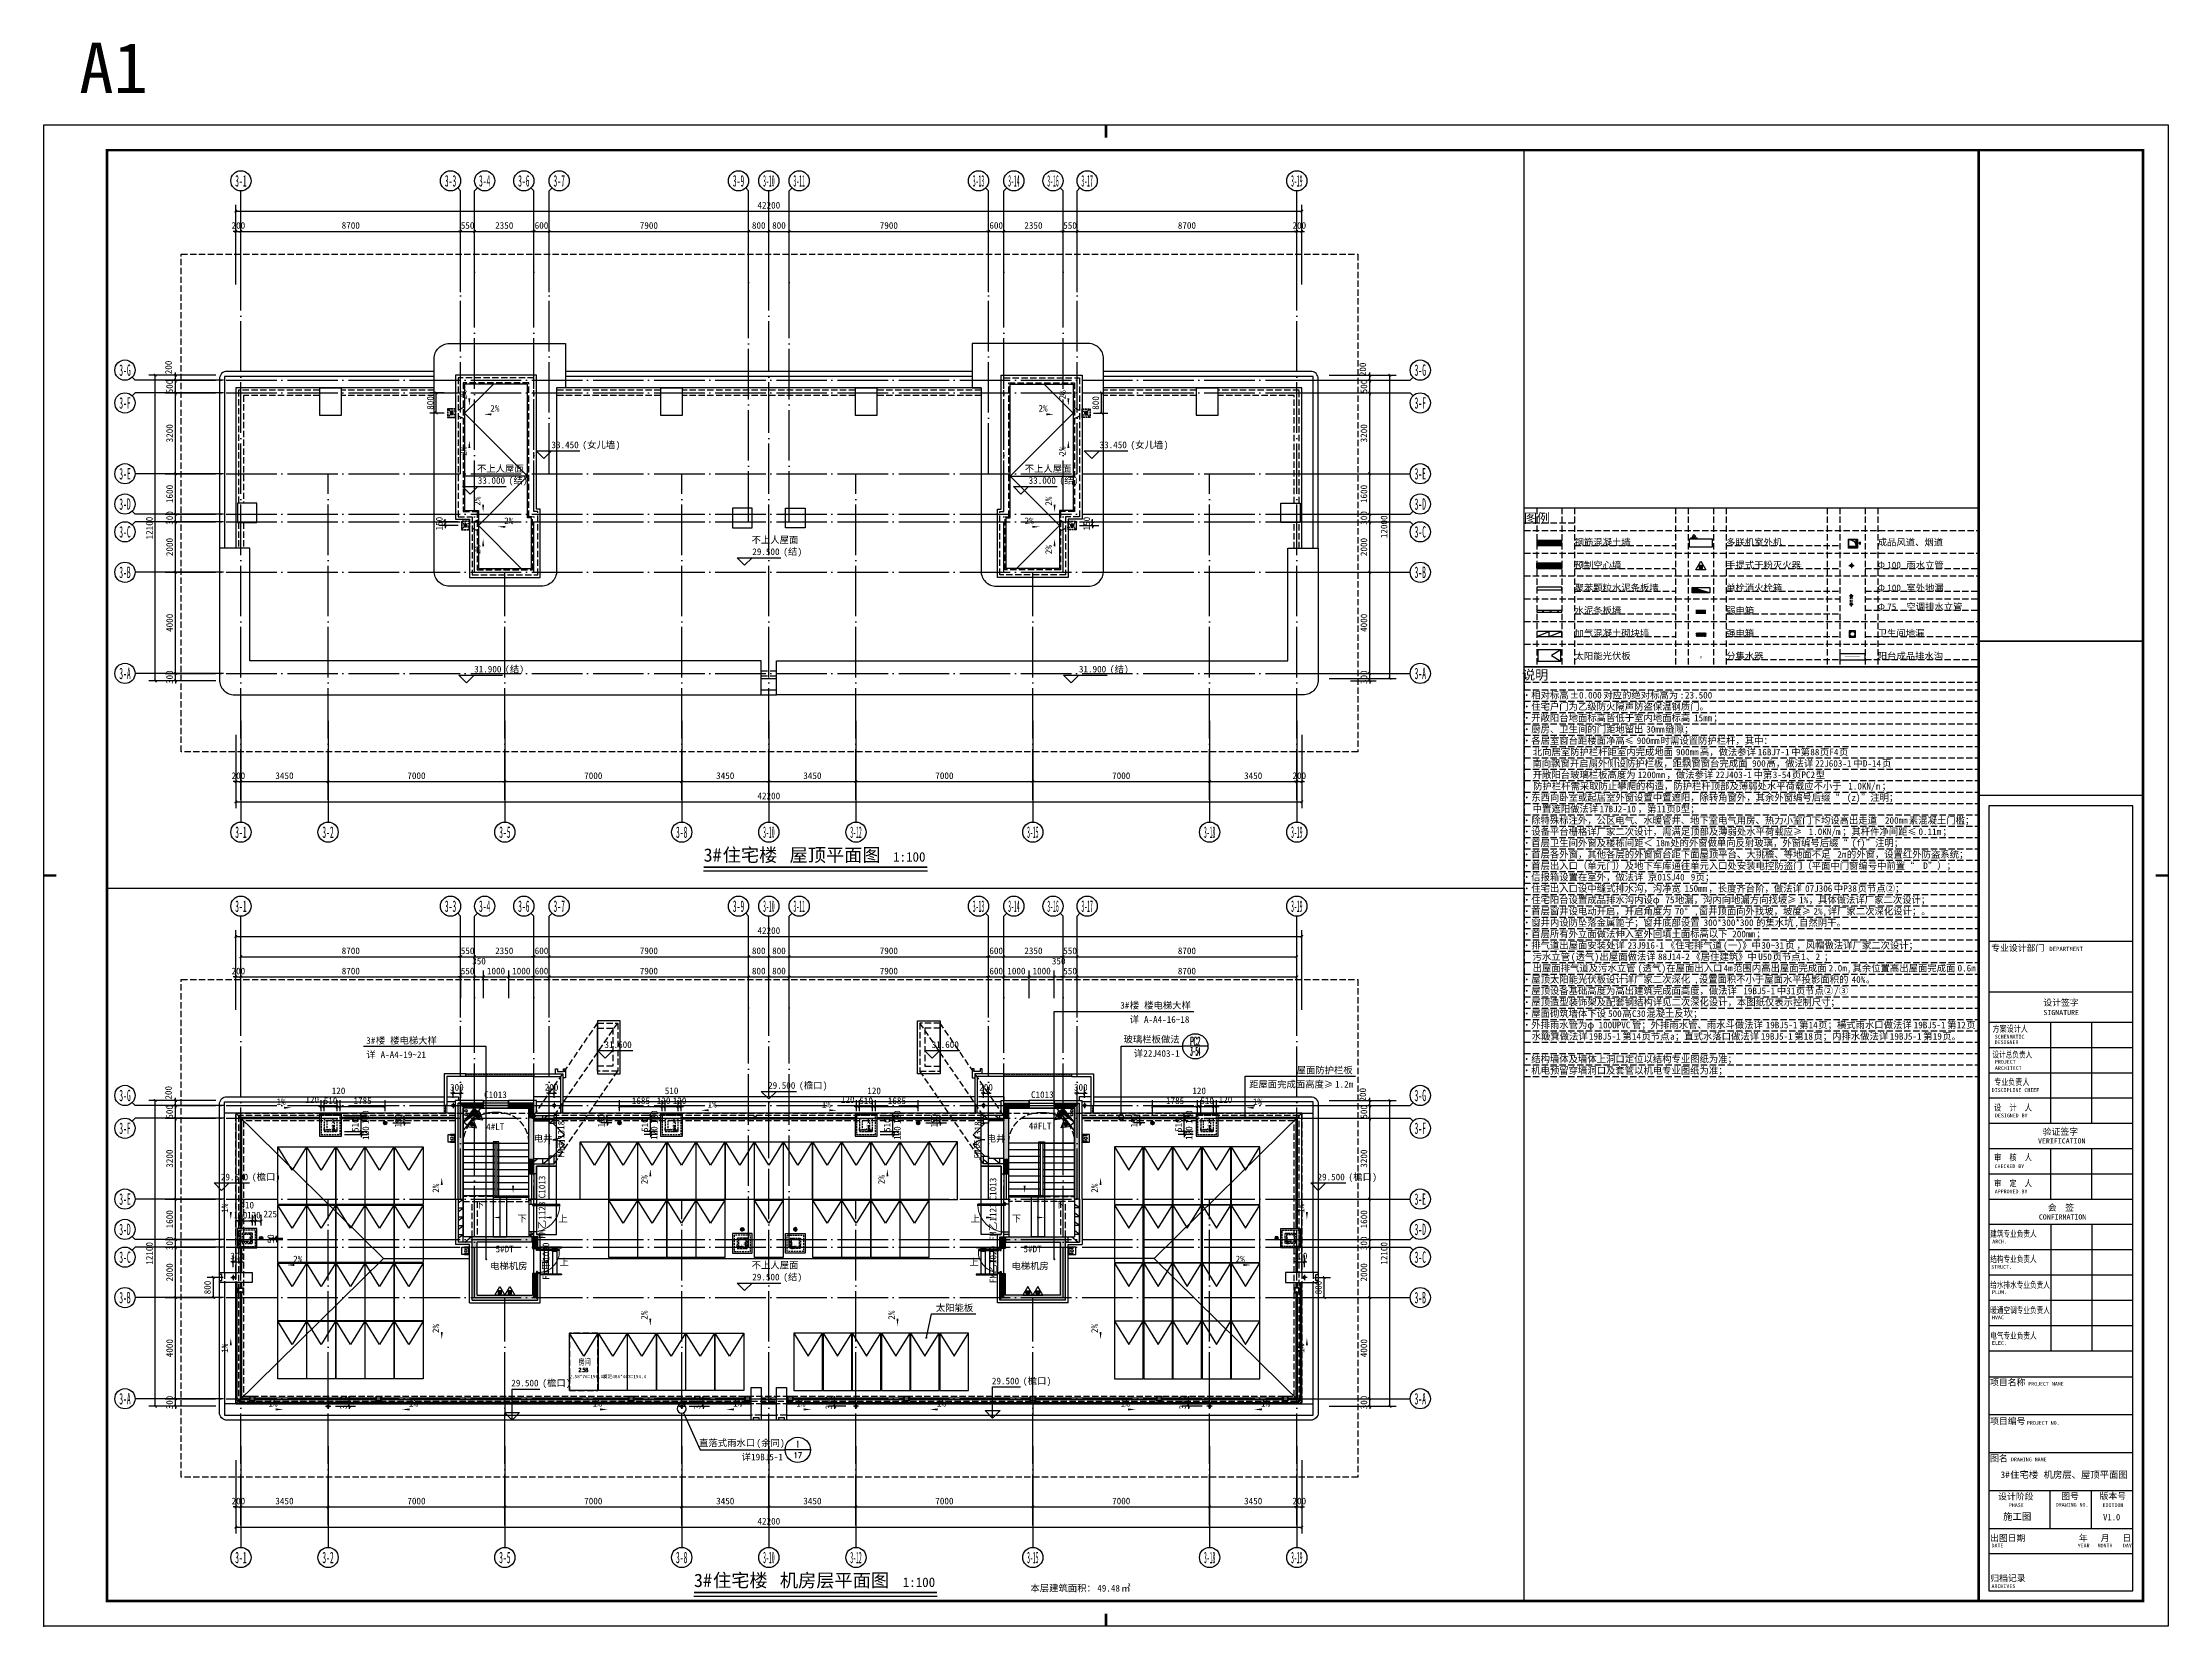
# Model space of a CAD drawing. Extents: x -46233 to 84150, y 109350 to 390860.
# Drawn here: x -50 to 84150, y 328150 to 390860 of the extents above; entities that cross this region are included whole.
import ezdxf
from ezdxf.enums import TextEntityAlignment as Align
from ezdxf.xclip import XClip

# ---------------------------------------------------------------- set-up
doc = ezdxf.new("R2010")
doc.units = 0
doc.header["$LTSCALE"] = 1000
doc.header["$MEASUREMENT"] = 0
doc.header["$XCLIPFRAME"] = 0
for name, pattern in [('125-核心筒-RF$0$DASH', [0.35, 0.25, -0.1]), ('3#-轴线$1$DOTE', [2.42, 2, -0.2, 0.02, -0.2]), ('3#楼屋顶平面$0$DASH', [0.35, 0.25, -0.1]), ('3#楼机房平面$0$DASH', [0.35, 0.25, -0.1]), ('DASH', [0.35, 0.25, -0.1]), ('图例-修改$0$DASH', [0.35, 0.25, -0.1])]:
    doc.linetypes.add(name, pattern=pattern)
doc.layers.get('Defpoints').update_dxf_attribs({"color": 4, "linetype": 'DASH'})
for name, color, linetype in [('$0$A-ANNO-TEXT', 7, 'Continuous'), ('$6$A-ANNO-TEXT', 7, 'Continuous'), ('125-核心筒-RF$0$A-00-HX-113-wall-01Y$0$HRAL', 31, 'Continuous'), ('125-核心筒-RF$0$A-COLU-CONC-HATC', 204, 'Continuous'), ('125-核心筒-RF$0$A-DOOR', 51, 'Continuous'), ('125-核心筒-RF$0$A-FLOR-STRS', 51, 'Continuous'), ('125-核心筒-RF$0$A-ROOF', 241, 'Continuous'), ('125-核心筒-RF$0$A-WALL-BLOK', 131, 'Continuous'), ('125-核心筒-RF$0$A-WALL-CONC', 9, 'Continuous'), ('125-核心筒-RF$0$A-WALL-INSL', 241, 'Continuous'), ('125-核心筒-RF$0$D2C4-RF-LDT$0$A-DOOR', 51, 'Continuous'), ('125-核心筒-RF$0$EQUIP_消防', 7, 'Continuous'), ('125-核心筒-RF$0$EQUIP_灭火器', 7, 'Continuous'), ('125-核心筒-RF$0$P-FIRE-FH', 1, 'Continuous'), ('125-核心筒-RF$0$PIPE-消防', 1, 'Continuous'), ('3#-轴号$0$A-ANNO-AXIS-CIRC', 3, 'Continuous'), ('3#-轴号$0$A-ANNO-AXIS-TEXT', 7, 'Continuous'), ('3#-轴号$0$A-ANNO-DIMS', 3, 'Continuous'), ('3#-轴线$1$A-ANNO-DOTE', 10, '3#-轴线$1$DOTE'), ('3#楼屋顶平面$0$A-00-HX-113-wall-01Y$0$HRAL', 31, 'Continuous'), ('3#楼屋顶平面$0$A-DRAN', 243, 'Continuous'), ('3#楼屋顶平面$0$A-DRAN-SYMB', 243, 'Continuous'), ('3#楼屋顶平面$0$A-ROOF', 241, 'Continuous'), ('3#楼机房平面$0$A-00-HX-113-wall-01Y$0$HRAL', 31, 'Continuous'), ('3#楼机房平面$0$A-COLU-STEL', 11, 'Continuous'), ('3#楼机房平面$0$A-DRAN-SYMB', 243, 'Continuous'), ('3#楼机房平面$0$A-FLOR-HRAL', 71, 'Continuous'), ('3#楼机房平面$0$A-FLOR-UNDR', 177, 'Continuous'), ('3#楼机房平面$0$A-ROOF', 241, 'Continuous'), ('3#楼机房平面$0$A-WALL-INSL', 241, 'Continuous'), ('A-ANNO-DIM-SYMB', 3, 'Continuous'), ('A-ANNO-DIMS', 3, 'Continuous'), ('A-ANNO-INDX', 3, 'Continuous'), ('A-ANNO-LEVL', 3, 'Continuous'), ('A-ANNO-NOTE', 3, 'Continuous'), ('A-ANNO-SYMB', 3, 'Continuous'), ('A-ANNO-TEXT', 255, 'Continuous'), ('A-DRAN-SYMB', 243, 'Continuous'), ('A-FLOR-HRAL', 71, 'Continuous'), ('A-WALL-INSL', 241, 'Continuous'), ('A1-无手签$0$A-ANNO-TTLB', 7, 'Continuous'), ('AXIS_TEXT', 7, 'Continuous'), ('GF-光伏组件', 3, 'Continuous'), ('住宅平面说明$0$A-ANNO-TEXT', 255, 'Continuous'), ('公区-MC编号-屋$0$A-ANNO-TEXT', 255, 'Continuous'), ('公区-MC编号-屋反$0$A-ANNO-TEXT', 255, 'Continuous'), ('图例-修改$0$125-墙体$0$P-FIRE-FH', 1, 'Continuous'), ('图例-修改$0$A-ANNO-TEXT', 7, 'Continuous'), ('图例-修改$0$A-COLU-CONC-HATC', 204, 'Continuous'), ('图例-修改$0$A-DRAN-SYMB', 243, 'Continuous'), ('图例-修改$0$A-FLOR-SPCL', 225, 'Continuous'), ('图例-修改$0$A-FLOR-UNDR', 177, 'Continuous'), ('图例-修改$0$A-WALL-BLOK', 131, 'Continuous'), ('图例-修改$0$A-WALL-CONC', 9, 'Continuous'), ('图例-修改$0$EQUIP_消火栓', 1, 'Continuous'), ('图例-修改$0$EQUIP_消防', 1, 'Continuous'), ('图例-修改$0$GF-光伏组件', 204, 'Continuous'), ('图例-修改$0$S-PC-FQ-WYQ', 8, 'Continuous'), ('图例-修改$0$造甲村-建筑200户型底图$0$A-FURN', 8, 'Continuous'), ('图签$0$A-ANNO-TTLB', 7, 'Continuous')]:
    doc.layers.add(name, color=color, linetype=linetype)
for name, color, linetype, lineweight in [('125-核心筒-RF$0$A-00-15-4#-PM-TF$0$00-装饰-剖', 241, 'Continuous', 5), ('125-核心筒-RF$0$A-00-15-4#-PM-TF$0$00-装饰-看', 46, 'Continuous', 5), ('图签$0$PUB_TEXT', 7, 'Continuous', 30)]:
    doc.layers.add(name, color=color, linetype=linetype, lineweight=lineweight)
doc.layers.add('图签$0$HIDDENLINE', color=250, linetype='Continuous', plot=False)
doc.styles.add('3#-轴号$0$_TCH_AXIS', font='')
doc.styles.add('3#-轴号$0$_TCH_DIM_T3', font='')
doc.styles.add('3#楼机房平面$0$_TCH_DIM_T3', font='')
doc.styles.add('_TCH_DIM', font='')
doc.styles.add('_TCH_DIM_T3', font='')
doc.styles.add('_TCH_LABEL', font='COMPLEX', dxfattribs={"bigfont": 'GBCBIG'})
doc.styles.add('_TCH_SPACE', font='SIMPLEX', dxfattribs={"bigfont": 'GBCBIG'})
doc.styles.add('A1-无手签$0$黑体', font='simhei.ttf')
doc.styles.add('COMPLEX', font='COMPLEX')
doc.styles.get("Standard").update_dxf_attribs({"font": ''})
doc.styles.add('住宅平面说明$0$Standard', font='')
doc.styles.add('公区-MC编号-屋$0$Standard', font='')
doc.styles.add('公区-MC编号-屋反$0$Standard', font='')
doc.styles.add('图例-修改$0$125-墙体$0$地上图例$0$平面图框$0$Style-ENGINEERING_1', font='simhei.ttf')
doc.styles.add('图例-修改$0$Standard', font='')
doc.styles.add('图例-修改$0$地上图例$0$厨、卫01$0$08.60厨卫$0$Standard', font='simhei.ttf')
doc.styles.add('图签$0$03_F标_dims$0$_TCH_DIM', font='')
doc.styles.add('图签$0$楷体', font='simkai.ttf')
doc.styles.add('图签$0$黑体', font='simhei.ttf')
doc.styles.get('3#-轴号$0$_TCH_AXIS').set_extended_font_data('SimSun')
doc.styles.get('3#-轴号$0$_TCH_DIM_T3').set_extended_font_data('SimSun')
doc.styles.get('3#楼机房平面$0$_TCH_DIM_T3').set_extended_font_data('SimSun')
doc.styles.get('_TCH_DIM').set_extended_font_data('SimSun')
doc.styles.get('_TCH_DIM_T3').set_extended_font_data('SimSun')
doc.styles.get('Standard').set_extended_font_data('SimSun')
doc.styles.get('住宅平面说明$0$Standard').set_extended_font_data('SimSun')
doc.styles.get('公区-MC编号-屋$0$Standard').set_extended_font_data('SimSun')
doc.styles.get('公区-MC编号-屋反$0$Standard').set_extended_font_data('SimSun')
doc.styles.get('图例-修改$0$Standard').set_extended_font_data('SimSun')
doc.styles.get('图签$0$03_F标_dims$0$_TCH_DIM').set_extended_font_data('SimSun')
doc.dimstyles.new('3#-轴号$0$_TCH_ARCH&&100', dxfattribs={"dimtxt": 264.345992, "dimasz": 100, "dimexe": 250, "dimexo": 300, "dimgap": 100, "dimtad": 1, "dimdec": 0, "dimzin": 0, "dimdsep": 46, "dimtxsty": '3#-轴号$0$_TCH_DIM_T3', "dimblk": '3#-轴号$0$_ArchTick', "dimcen": 0.09, "dimclrt": 7, "dimazin": 2, "dimtfac": 1, "dimtdec": 0, "dimtix": 1, "dimtmove": 2, "dimatfit": 3, "dimfxl": 100, "dimtolj": 1, "dimtzin": 0, "dimarcsym": 0})
doc.dimstyles.new('3#楼机房平面$0$_TCH_ARCH&&20', dxfattribs={"dimtxt": 52.869198, "dimasz": 20, "dimexe": 50, "dimexo": 60, "dimgap": 20, "dimtad": 1, "dimdec": 0, "dimzin": 0, "dimdsep": 46, "dimtxsty": '3#楼机房平面$0$_TCH_DIM_T3', "dimblk": '3#楼机房平面$0$_ArchTick', "dimcen": 0.09, "dimclrt": 7, "dimazin": 2, "dimtfac": 1, "dimtdec": 0, "dimtix": 1, "dimtmove": 2, "dimatfit": 3, "dimfxl": 100, "dimtolj": 1, "dimtzin": 0, "dimarcsym": 0})
doc.dimstyles.new('_TCH_ARCH&&100', dxfattribs={"dimtxt": 264.345992, "dimasz": 100, "dimexe": 250, "dimexo": 300, "dimgap": 100, "dimtad": 1, "dimdec": 0, "dimzin": 0, "dimdsep": 46, "dimtxsty": '_TCH_DIM_T3', "dimblk": 'ARCHTICK', "dimcen": 0.09, "dimclrt": 7, "dimazin": 2, "dimtfac": 1, "dimtdec": 0, "dimtix": 1, "dimtmove": 2, "dimatfit": 3, "dimfxl": 100, "dimtolj": 1, "dimtzin": 0, "dimarcsym": 0})
pattern_1 = [(0, (0, 0), (0, 350), []), (37.875, (400, 0), (-169.615, 218.077), []), (90, (400, 0), (-450, 3e-14), [])]
pattern_2 = [(45, (-38543.802, -6842.639), (-17.67767, 17.67767), [])]

msp = doc.modelspace()

# ---------------------------------------------------------------- texts
at = {"layer": '$0$A-ANNO-TEXT'}
for s, p in [('不上人屋面', (17148.5, 373868.6)), ('不上人屋面', (38832, 373868.6)), ('不上人屋面', (28017.4, 371050.6)), ('电井', (19396.3, 347364.6)), ('电井', (37328.3, 347364.6)), ('电梯机房', (17671, 342319)), ('不上人屋面', (28021.8, 342350.6)), ('电梯机房', (38307.8, 342319))]:
    msp.add_text(s, height=264.35, dxfattribs=at).set_placement(p)
at = {"layer": 'A-ANNO-TEXT', "color": 7, "style": '_TCH_DIM'}
for s, p in [('2%', (16740.9, 376742)), ('2%', (40454.5, 376742)), ('2%', (16740.9, 374515.7)), ('2%', (40454.5, 374515.7)), ('2%', (17286.3, 372534.3)), ('2%', (39909.1, 372534.3)), ('2%', (17286.3, 370615.9)), ('2%', (39909.1, 370615.9)), ('2%', (15649.5, 345350.4)), ('2%', (23904.7, 345688.1)), ('2%', (33290.7, 345688.1)), ('2%', (41729.6, 345350.4)), ('1%', (7296.7, 344557.8)), ('1%', (49898.7, 344557.8)), ('2%', (23904.7, 340327.1)), ('2%', (33691.8, 340327.1)), ('1%', (7296.7, 339015.8)), ('2%', (15649.5, 339799.6)), ('2%', (41729.6, 339799.6)), ('1%', (49898.7, 339015.8))]:
    msp.add_text(s, height=264.35, rotation=90, dxfattribs=at).set_placement(p)
for s, height, p in [('2%', 264.35, (17677.3, 376254.6)), ('2%', 264.35, (39378.1, 376254.6)), ('33.450', 264.35, (20097.5, 374809.7)), ('(', 264.3, (21320.4, 374809.7)), ('女儿墙', 264.35, (21509.4, 374809.7)), (')', 264.3, (22643.6, 374809.7)), ('33.450', 264.35, (41795.4, 374809.7)), ('(', 264.3, (43018.2, 374809.7)), ('女儿墙', 264.35, (43207.2, 374809.7)), (')', 264.3, (44341.4, 374809.7)), ('33.000', 264.35, (17181.7, 373400.9)), ('(', 264.3, (18404.5, 373400.9)), ('结', 264.3, (18593.6, 373400.9)), (')', 264.3, (18971.6, 373400.9)), ('33.000', 264.35, (38987.6, 373400.9)), ('(', 264.3, (40210.4, 373400.9)), ('结', 264.3, (40399.4, 373400.9)), (')', 264.3, (40777.5, 373400.9)), ('2%', 264.35, (18227.3, 371804.7)), ('2%', 264.35, (38828.1, 371804.7)), ('29.500', 264.35, (28047.6, 370582.8)), ('(', 264.3, (29273.4, 370582.8)), ('结', 264.3, (29462.4, 370582.8)), (')', 264.3, (29840.5, 370582.8)), ('31.900', 264.35, (17036.9, 365936.9)), ('(', 264.3, (18259.7, 365936.9)), ('结', 264.3, (18448.7, 365936.9)), (')', 264.3, (18826.8, 365936.9)), ('31.900', 264.35, (40978.8, 365936.9)), ('(', 264.3, (42201.7, 365936.9)), ('结', 264.3, (42390.7, 365936.9)), (')', 264.3, (42768.8, 365936.9)), ('3#', 264.35, (42615.4, 352632.7)), ('楼', 264.3, (42993.5, 352632.7)), ('楼电梯大样', 264.35, (43560.5, 352632.7)), ('详', 264.3, (42986.1, 352072.7)), ('A-A4-16~18', 264.35, (43553.2, 352072.7)), ('3#', 264.35, (12766.5, 351241.6)), ('楼', 264.3, (13144.5, 351241.6)), ('楼电梯大样', 264.35, (13711.6, 351241.6)), ('31.600', 264.35, (22196.3, 351079.4)), ('31.600', 264.35, (35145.1, 351079.4)), ('玻璃栏板做法', 264.35, (42745.9, 351288.1)), ('详', 264.3, (12766.5, 350681.6)), ('A-A4-19~21', 264.35, (13333.6, 350681.6)), ('详', 264.3, (43147.6, 350729.6)), ('22J403-1', 264.35, (43525.7, 350729.6)), ('屋面防护栏板', 264.35, (49594.9, 350068.7)), ('29.500', 264.35, (28673.5, 349464.6)), ('(', 264.3, (29899.3, 349464.6)), ('檐口', 264.35, (30088.3, 349464.6)), (')', 264.3, (30844.4, 349464.6)), ('距屋面完成面高度≥', 264.35, (47713.5, 349508.7)), ('1.2m', 264.35, (51116, 349508.7)), ('1%', 264.35, (9213.1, 348818.1)), ('1%', 264.35, (26281.1, 348718.1)), ('1%', 264.35, (30798, 348718.1)), ('1%', 264.35, (47866, 348818.1)), ('29.500', 264.35, (7011.2, 345841)), ('(', 264.3, (8237, 345841)), ('檐口', 264.35, (8426, 345841)), (')', 264.3, (9182.1, 345841)), ('29.500', 264.35, (50423.5, 345841)), ('(', 264.3, (51649.3, 345841)), ('檐口', 264.35, (51838.3, 345841)), (')', 264.3, (52594.5, 345841)), ('下', 264.3, (17064.5, 344745)), ('下', 264.3, (18757.7, 344195)), ('上', 264.3, (20369.1, 344195)), ('上', 264.3, (36692.1, 344195)), ('下', 264.3, (38321.3, 344195)), ('下', 264.3, (40014.5, 344745)), ('2%', 264.35, (9873.2, 342596)), ('上', 264.3, (20417.7, 342475)), ('上', 264.3, (36643.6, 342475)), ('2%', 264.35, (47182.2, 342596)), ('29.500', 264.35, (28047.6, 341882.8)), ('(', 264.3, (29273.4, 341882.8)), ('结', 264.3, (29462.4, 341882.8)), (')', 264.3, (29840.5, 341882.8)), ('太阳能板', 264.35, (35315.2, 340664.3)), ('29.500', 264.35, (18506.6, 337688.7)), ('(', 264.3, (19732.4, 337688.7)), ('檐口', 264.35, (19921.4, 337688.7)), (')', 264.3, (20677.6, 337688.7)), ('29.500', 264.35, (37533.7, 337769.7)), ('(', 264.3, (38759.5, 337769.7)), ('檐口', 264.35, (38948.6, 337769.7)), (')', 264.3, (39704.7, 337769.7)), ('1%', 264.35, (8891.5, 336880.3)), ('1%', 264.35, (14449.6, 336880.3)), ('1%', 264.35, (21729.4, 336880.3)), ('1%', 264.35, (27287.5, 336880.3)), ('1%', 264.35, (29791.5, 336880.3)), ('1%', 264.35, (35349.6, 336880.3)), ('1%', 264.35, (42629.4, 336880.3)), ('1%', 264.35, (48187.5, 336880.3)), ('直落式雨水口', 264.35, (25938.9, 335318.2)), ('(', 264.3, (28207.3, 335318.2)), ('余同', 264.35, (28396.3, 335318.2)), (')', 264.3, (29152.4, 335318.2)), ('详', 264.3, (27622.4, 334761.2)), ('19BJ5-1', 264.35, (28000.5, 334761.2))]:
    msp.add_text(s, height=height, dxfattribs=at).set_placement(p)
at = {"layer": 'A-ANNO-TEXT', "color": 7}
for s, height, p in [('3#', 528.69, (26117.9, 358450)), ('住宅楼', 528.69, (26874, 358450)), ('屋顶平面图', 528.69, (29520.4, 358450)), ('1:100', 377.64, (33620.6, 358450)), ('3#', 528.69, (25735.4, 329750)), ('住宅楼', 528.69, (26491.5, 329750)), ('机房层平面图', 528.69, (29137.9, 329750)), ('1:100', 377.64, (34003, 329750))]:
    msp.add_text(s, height=height, dxfattribs=at).set_placement(p)
at = {"layer": 'A-ANNO-TEXT', "color": 7, "style": '_TCH_LABEL'}
for s, width, p, p2 in [('PC2', 0.460526, (45384.1, 351183.5), (45786.6, 351183.5)), ('3-54', 0.324074, (45384.1, 350781), (45786.6, 350781))]:
    msp.add_text(s, height=321.99, dxfattribs=dict(at, width=width)).set_placement(p, p2, align=Align.FIT)
for s, height, p, p2 in [('1', 271.1, (29815.2, 335265.9), (29879.8, 335265.9)), ('17', 226.47, (29680.3, 334850.4), (30014.6, 334850.4))]:
    msp.add_text(s, height=height, dxfattribs=at).set_placement(p, p2, align=Align.FIT)
at = {"layer": 'A-ANNO-TEXT'}
for s, height, p in [('3#', 264.35, (77465.1, 334061)), ('住宅楼', 264.35, (77843.1, 334061)), ('机房层、屋顶平面图', 264.35, (79166.3, 334061)), ('本层建筑面积：', 264.35, (39057.9, 329570.1)), ('49.48', 264.35, (41704.3, 329570.1)), ('㎡', 264.3, (42649.4, 329570.1))]:
    msp.add_text(s, height=height, dxfattribs=at).set_placement(p)
at = {"layer": 'A1-无手签$0$A-ANNO-TTLB', "style": 'A1-无手签$0$黑体'}
msp.add_text('A1', height=2000, dxfattribs=at).set_placement((1401.7, 388860))
at = {"layer": '住宅平面说明$0$A-ANNO-TEXT', "style": '住宅平面说明$0$Standard'}
for s, height, p in [('说明', 377.64, (58525, 365655)), ('·相对标高', 264.35, (58525, 364905)), ('·住宅户门为乙级防火隔声防盗保温钢质门。', 264.346, (58525, 364455)), ('%%P0.000', 264.35, (60415.3, 364905)), ('对应的绝对标高为', 264.35, (61738.5, 364905)), (':', 264.3, (64763, 364905)), ('·开敞阳台地面标高皆低于室内地面标高', 264.346, (58525, 364005)), ('·厨房、卫生间的门距地留出', 264.346, (58525, 363555)), ('30mm', 264.35, (63439.8, 363555)), ('缝隙；', 264.35, (64195.9, 363555)), ('15mm', 264.35, (65330.1, 364005)), ('；', 264.3, (66086.2, 364005)), ('·各居室窗台距楼面净高≤', 264.346, (58525, 363105)), ('北向居室防护栏杆距室内完成地面', 264.346, (58944.9, 362655)), ('900mm', 264.35, (63061.7, 363105)), ('时需设置防护栏杆，其中：', 264.346, (64006.9, 363105)), ('900mm', 264.35, (64615.8, 362655)), ('高，做法参详', 264.35, (65561, 362655)), ('南向飘窗开启扇外侧设防护栏板，距飘窗窗台完成面', 264.346, (58932.6, 362205)), ('900', 264.35, (67628, 362205)), ('高，做法详', 264.35, (68195.1, 362205)), ('开敞阳台玻璃栏板高度为', 264.346, (58944, 361755)), ('防护栏杆需采取防止攀爬的构造，防护栏杆顶部及薄弱处水平荷载应不小于', 264.346, (58959, 361305)), ('1200mm', 264.35, (63102.7, 361755)), ('，做法参详', 264.35, (64236.9, 361755)), ('1.0KN/m', 264.35, (71434.9, 361305)), ('；', 264.3, (72758.1, 361305)), ('·东西向卧室或起居室外窗设置中置遮阳，除转角窗外，其余外窗编号后缀“', 264.346, (58525, 360855)), ('中置遮阳做法详', 264.35, (58942.3, 360405)), ('17BJ2-10', 264.35, (61588.7, 360405)), ('，第', 264.35, (63101, 360405)), ('11', 264.35, (63857.1, 360405)), ('页', 264.3, (64235.1, 360405)), ('D', 264.3, (64613.2, 360405)), ('型；', 264.35, (64802.2, 360405)), ('(z)', 264.35, (71379, 360855)), ('”注明；', 264.35, (71946.1, 360855)), ('·除特殊标注外，公区电气、水暖管井、地下室电气用房、热力小室门下均设高出走道', 264.346, (58521.9, 359950.5)), ('·设备平台栅格详厂家二次设计，需满足顶部及薄弱处水平荷载应≥', 264.346, (58525, 359505)), ('1.0KN/m', 264.35, (69866.8, 359505)), ('；其杆件净间距≤', 264.35, (71190, 359505)), ('200mm', 264.35, (72888.2, 359950.5)), ('素混凝土门槛；', 264.35, (73833.3, 359950.5)), ('0.11m', 264.35, (74214.5, 359505)), ('；', 264.3, (75159.6, 359505)), ('·首层卫生间外窗及楼栋间距＜', 264.346, (58525, 359055)), ('·首层各外窗，其他各层的外窗窗台距下面屋顶平台、大挑檐、等地面不足', 264.346, (58525, 358605)), ('18m', 264.35, (63817.9, 359055)), ('处的外窗做单向反射玻璃，外窗编号后缀“', 264.346, (64384.9, 359055)), ('2m', 264.35, (71001, 358605)), ('的外窗，设置红外防盗系统；', 264.346, (71379, 358605)), ('(f)', 264.35, (71568.1, 359055)), ('”注明；', 264.35, (72135.2, 359055)), ('·首层出入口（单元门）及地下车库通往单元入口处安装电控防盗门（平面中门窗编号中前置“', 264.346, (58525, 358155)), ('·信报箱设置在室外，做法详', 264.346, (58525, 357705)), ('D', 264.3, (74403.5, 358155)), ('”）；', 264.35, (74592.5, 358155)), ('·住宅出入口设中缝式排水沟，沟净宽', 264.346, (58525, 357255)), ('·住宅阳台设置成品排水沟内设φ', 264.346, (58525, 356805)), ('75', 264.35, (64195.9, 356805)), ('地漏，沟内向地漏方向找坡≥', 264.346, (64574, 356805)), ('150mm', 264.35, (64952, 357255)), ('，长度齐台阶，做法详', 264.35, (65897.2, 357255)), ('1%', 264.35, (69488.7, 356805)), ('，具体做法详厂家二次设计；', 264.346, (69866.8, 356805)), ('·首层窗井设电动开启，开启角度为', 264.346, (58525, 356355)), ('·窗井内设防坠落金属篦子；窗井底部设置', 264.346, (58525, 355905)), ('70', 264.35, (64574, 356355)), ('°', 264.3, (64952, 356355)), (',', 264.3, (65330.1, 356355)), ('窗井顶面向外找坡，坡度≥', 264.346, (65519.1, 356355)), ('300*300*300', 264.346, (65708.1, 355905)), ('的集水坑', 264.35, (67787.5, 355905)), ('自然阴干。', 264.35, (69488.7, 355905)), ('2%,', 264.35, (70055.8, 356355)), ('详厂家二次深化设计；。', 264.346, (70622.9, 356355)), ('·首层所有外立面做法伸入室外回填土面标高以下', 264.346, (58525, 355455)), ('200mm', 264.35, (66842.3, 355455)), ('；', 264.3, (67787.5, 355455)), (',', 264.3, (69299.7, 355905)), ('·排气道出屋面安装处详', 264.346, (58525, 355005)), ('污水立管', 264.35, (58938, 354555)), ('(', 264.3, (60450.2, 354555)), ('透气', 264.35, (60639.2, 354555)), (')', 264.3, (61395.4, 354555)), ('出屋面做法详', 264.35, (61584.4, 354555)), ('，风帽做法详厂家二次设计；', 264.346, (69382.7, 355005)), ('；', 264.3, (70468.8, 354555)), ('·屋顶太阳能光伏板设计详厂家二次深化', 264.346, (58525, 353655)), ('出屋面排气道及污水立管', 264.346, (58938, 354105)), ('(', 264.3, (63096.6, 354105)), ('透气', 264.35, (63285.7, 354105)), (')', 264.3, (64041.8, 354105)), ('在屋面出入口', 264.35, (64230.8, 354105)), (',', 264.3, (65330.1, 353655)), ('设置面积不小于屋面水平投影面积的', 264.346, (65519.1, 353655)), ('4m', 264.35, (66499.2, 354105)), ('范围内高出屋面完成面', 264.35, (66877.2, 354105)), ('2.0m,', 264.35, (70657.8, 354105)), ('40%', 264.35, (71568.1, 353655)), ('其余位置高出屋面完成面', 264.346, (71603, 354105)), ('。', 264.3, (72135.2, 353655)), ('0.6m', 264.35, (75761.6, 354105)), ('·屋顶设备基础高度为高出建筑完成面高度，做法详', 264.346, (58525, 353205)), ('·屋顶造型装饰架及配套钢结构详见二次深化设计，本图纸仅表示控制尺寸；', 264.346, (58525, 352755)), ('·屋面砌筑墙体下设', 264.35, (58525, 352305)), ('·外排雨水管为φ', 264.35, (58525, 351855)), ('100UPVC', 264.35, (61549.5, 351855)), ('500', 264.35, (61927.6, 352305)), ('高', 264.3, (62494.6, 352305)), ('管；外排雨水管、雨水斗做法详', 264.346, (62872.7, 351855)), ('C30', 264.35, (62872.7, 352305)), ('混凝土反坎；', 264.35, (63439.8, 352305)), ('19BJ5-1', 264.35, (68165.5, 351855)), ('第', 264.3, (69488.7, 351855)), ('14', 264.35, (69866.8, 351855)), ('页；横式雨水口做法详', 264.35, (70244.9, 351855)), ('19BJ5-1', 264.35, (74025.4, 351855)), ('第', 264.3, (75348.7, 351855)), ('12', 264.35, (75726.7, 351855)), ('页；', 264.35, (76104.8, 351855)), ('水簸箕做法详', 264.35, (58900.6, 351405)), ('19BJ5-1', 264.35, (61169, 351405)), ('第', 264.3, (62492.2, 351405)), ('14', 264.35, (62870.2, 351405)), ('页节点', 264.35, (63248.3, 351405)), ('a', 264.3, (64382.5, 351405)), ('；直式水落口做法详', 264.35, (64571.5, 351405)), ('19BJ5-1', 264.35, (67974, 351405)), ('第', 264.3, (69297.2, 351405)), ('18', 264.35, (69675.3, 351405)), ('页；内排水做法详', 264.35, (70053.4, 351405)), ('19BJ5-1', 264.35, (73077.8, 351405)), ('第', 264.3, (74401, 351405)), ('19', 264.35, (74779.1, 351405)), ('页。', 264.35, (75157.2, 351405)), ('·结构墙体及墙体上洞口定位以结构专业图纸为准；', 264.346, (58525, 350505)), ('·机电预留穿墙洞口及套管以机电专业图纸为准；', 264.346, (58525, 350055))]:
    msp.add_text(s, height=height, dxfattribs=at).set_placement(p)
at = {"layer": '住宅平面说明$0$A-ANNO-TEXT', "color": 2, "style": '住宅平面说明$0$Standard'}
for s, height, p in [('23.500', 264.35, (64971.5, 364905)), ('16BJ7-1', 264.35, (67851.7, 362655)), ('中第', 264.35, (69174.9, 362655)), ('88', 264.35, (69931, 362655)), ('页', 264.3, (70309, 362655)), ('F4', 264.35, (70687.1, 362655)), ('页', 264.3, (71065.2, 362655)), ('22J603-1', 264.35, (70123.9, 362205)), ('中', 264.3, (71636.1, 362205)), ('D-14', 264.35, (72014.2, 362205)), ('页', 264.3, (72770.3, 362205)), ('22J403-1', 264.35, (66177.4, 361755)), ('中第', 264.35, (67689.6, 361755)), ('3-54', 264.35, (68445.7, 361755)), ('页', 264.3, (69201.8, 361755)), ('PC2', 264.35, (69579.9, 361755)), ('型', 264.3, (70147, 361755)), ('京', 264.3, (63499.6, 357705)), ('01SJ40', 264.35, (63877.7, 357705)), ('9', 264.3, (65200.9, 357705)), ('页；', 264.35, (65389.9, 357705)), ('07J306', 264.35, (69725.4, 357255)), ('中', 264.3, (70859.6, 357255)), ('P38', 264.35, (71237.7, 357255)), ('页节点②；', 264.35, (71804.7, 357255)), ('23J916-1', 264.35, (62700.7, 355005)), ('88J14-2', 264.35, (63901.2, 354555)), ('《住宅排气道', 264.35, (64212.9, 355005)), ('《居住建筑》中', 264.35, (65224.4, 354555)), ('(', 264.3, (66481.3, 355005)), ('一', 264.3, (66670.3, 355005)), (')', 264.3, (67048.4, 355005)), ('》中', 264.35, (67237.4, 355005)), ('U50', 264.35, (67870.8, 354555)), ('30~31', 264.35, (67993.5, 355005)), ('页节点', 264.35, (68437.9, 354555)), ('页', 264.3, (68938.7, 355005)), ('1', 264.3, (69572, 354555)), ('、', 264.3, (69761.1, 354555)), ('2', 264.3, (70139.1, 354555)), ('19BJ5-1', 264.35, (67280.3, 353205)), ('中', 264.3, (68603.5, 353205)), ('31', 264.35, (68981.6, 353205)), ('页节点②', 264.35, (69359.6, 353205)), ('/', 264.3, (70871.9, 353205)), ('③', 264.3, (71060.9, 353205))]:
    msp.add_text(s, height=height, dxfattribs=at).set_placement(p)
at = {"layer": '图签$0$A-ANNO-TTLB'}
for s, height, style, p in [('专业设计部门', 250, '图签$0$楷体', (77094.5, 354909.6)), ('DEPARTMENT', 170, '图签$0$黑体', (79394.1, 354912.1)), ('设计签字', 250, '图签$0$楷体', (79154.4, 352750.6)), ('SIGNATURE', 200, '图签$0$黑体', (79159.8, 352380.8)), ('SCHENMATIC', 150, '图签$0$黑体', (77232, 351449.5)), ('DESIGNER', 150, '图签$0$黑体', (77232, 351232.2)), ('ARCHITECT', 150, '图签$0$黑体', (77240.7, 350206.1)), ('PROJECT', 150, '图签$0$黑体', (77240.7, 350455.7)), ('DISCIPLINE CHIEF', 150, '图签$0$黑体', (77115.2, 349338.9)), ('DESIGNED BY', 150, '图签$0$黑体', (77242.4, 348332.3)), ('验证签字', 250, '图签$0$楷体', (79132.1, 347639.5)), ('VERIFICATION', 200, '图签$0$黑体', (78946.8, 347299.9)), ('CHECKED BY', 150, '图签$0$黑体', (77226.7, 346323.8)), ('APPROVED BY', 150, '图签$0$黑体', (77235.6, 345324.6)), ('CONFIRMATION', 200, '图签$0$黑体', (78979.8, 344290.7)), ('会  签', 250, '图签$0$楷体', (79332.6, 344637.7)), ('ARCH.', 150, '图签$0$黑体', (77134.2, 343343.3)), ('STRUCT.', 150, '图签$0$黑体', (77094.1, 342339.9)), ('PLUM.', 150, '图签$0$黑体', (77124.2, 341342.1)), ('HVAC', 150, '图签$0$黑体', (77124.2, 340342.1)), ('ELEC.', 150, '图签$0$黑体', (77124.2, 339329.7)), ('项目名称', 250, '图签$0$楷体', (77048, 337723.2)), ('PROJECT NAME', 150, '图签$0$黑体', (78558.1, 337711.1)), ('项目编号', 250, '图签$0$楷体', (77048, 336191.2)), ('PROJECT NO.', 150, '图签$0$黑体', (78509.8, 336168.5)), ('图名', 250, '图签$0$楷体', (77048, 334716)), ('DRAWING NAME', 150, '图签$0$黑体', (77876, 334721.4)), ('设计阶段', 250, '图签$0$楷体', (77367.1, 333206.7)), ('图号', 250, '图签$0$楷体', (79867.5, 333218)), ('版本号', 250, '图签$0$楷体', (81383.1, 333227.7)), ('PHASE', 150, '图签$0$黑体', (77790.8, 332917)), ('DRAWING NO.', 150, '图签$0$黑体', (79650.4, 332928.3)), ('EDITION', 150, '图签$0$黑体', (81502.2, 332915.3)), ('出图日期', 250, '图签$0$楷体', (77048, 331562.5)), ('年   月   日', 250, '图签$0$楷体', (80568.5, 331562.5)), ('DATE', 150, '图签$0$黑体', (77105.8, 331313.8)), ('YEAR', 150, '图签$0$黑体', (80517.9, 331313.8)), ('MONTH', 150, '图签$0$黑体', (81306.7, 331313.8)), ('DAY', 150, '图签$0$黑体', (82307.5, 331313.8)), ('归档记录', 250, '图签$0$楷体', (77054.7, 329975.9)), ('ARCHIVES', 150, '图签$0$黑体', (77106.5, 329708.8))]:
    msp.add_text(s, height=height, dxfattribs=dict(at, style=style)).set_placement(p)
at = {"layer": '图签$0$A-ANNO-TTLB', "style": '图签$0$楷体'}
for s, width, p in [('方案设计人', 0.8, (77144.5, 351713.1)), ('设计总负责人', 0.75, (77141.2, 350693.4)), ('专业负责人', 0.8, (77209.4, 349604.7)), ('设  计  人', 0.8, (77209.4, 348593.9)), ('审  核  人', 0.8, (77209.4, 346625.4)), ('审  定  人', 0.8, (77209.4, 345599.6)), ('建筑专业负责人', 0.75, (77053.2, 343601.7)), ('结构专业负责人', 0.75, (77053.2, 342601.7)), ('给水排水专业负责人', 0.75, (77053.2, 341581.1)), ('暖通空调专业负责人', 0.75, (77053.2, 340581.1)), ('电气专业负责人', 0.75, (77053.2, 339567.4))]:
    msp.add_text(s, height=250, dxfattribs=dict(at, width=width)).set_placement(p)
msp.add_text('V1.0', height=250, dxfattribs=at).set_placement((81862.1, 332389), align=Align.CENTER)
at = {"layer": '图签$0$PUB_TEXT', "color": 1, "style": '图签$0$03_F标_dims$0$_TCH_DIM'}
msp.add_text('施工图', height=265.82, dxfattribs=at).set_placement((78122.1, 332407.9), align=Align.CENTER)

# ---------------------------------------------------------------- blocks, each defined once
blk = doc.blocks.new('3#-轴线')
at = {"layer": '3#-轴线$1$A-ANNO-DOTE'}
for points in [[(0, -16100), (0, 5500)], [(8700, -3200), (8700, 5500)], [(9250, -7100), (9250, 5500)], [(11600, -7100), (11600, 5500)], [(12200, -3200), (12200, 5500)], [(20100, -5100), (20100, 5500)], [(20900, -16100), (20900, 5500)], [(21700, -5100), (21700, 5500)], [(29600, -3200), (29600, 5500)], [(30200, -7100), (30200, 5500)], [(32550, -7100), (32550, 5500)], [(33100, -3200), (33100, 5500)], [(41800, -16100), (41800, 5500)], [(-3000, 500), (45757, 500)], [(-3000, 0), (45757, 0)], [(-3000, -3200), (45757, -3200)], [(3450, -16100), (3450, -3200)], [(17450, -16100), (17450, -3200)], [(24350, -16100), (24350, -3200)], [(38350, -16100), (38350, -3200)], [(-3000, -4800), (45757, -4800)], [(-3000, -5100), (45757, -5100)], [(-3000, -7100), (45757, -7100)], [(10450, -16100), (10450, -7100)], [(31350, -16100), (31350, -7100)], [(-3000, -11100), (45757, -11100)]]:
    blk.add_lwpolyline(points, dxfattribs=at)
blk = doc.blocks.new('_AXISO')
blk.add_circle((0, 0), 0.5)
at = {"layer": 'AXIS_TEXT', "style": 'COMPLEX', "width": 1.041667}
blk.add_attdef('A', text='', height=0.56, dxfattribs=at).set_placement((-0.25, -0.28), (0.25, -0.28), align=Align.FIT)
blk = doc.blocks.new('3#-轴号$0$_ArchTick')
at = {"color": 0, "linetype": 'ByBlock', "const_width": 0.4}
blk.add_lwpolyline([(-0.5, -0.5), (0.5, 0.5)], dxfattribs=at)
blk = doc.blocks.new('*D797')
at = {"layer": '3#-轴号$0$A-ANNO-DIMS', "color": 0, "lineweight": -2, "transparency": 16777216}
for p, q in [((0, -15882), (0, -16632)), ((3450, -15882), (3450, -16632)), ((0, -16382), (3450, -16382))]:
    blk.add_line(p, q, dxfattribs=at)
at = {"layer": 'Defpoints', "color": 0, "transparency": 16777216}
for p in [(0, -15582), (3450, -15582), (3450, -16382)]:
    blk.add_point(p, dxfattribs=at)
at = {"layer": '3#-轴号$0$A-ANNO-DIMS', "color": 0, "lineweight": -2, "transparency": 16777216, "xscale": 100, "yscale": 100, "zscale": 100, "rotation": 180}
blk.add_blockref('3#-轴号$0$_ArchTick', (0, -16382), dxfattribs=at)
at = {"layer": '3#-轴号$0$A-ANNO-DIMS', "color": 0, "lineweight": -2, "transparency": 16777216, "xscale": 100, "yscale": 100, "zscale": 100}
blk.add_blockref('3#-轴号$0$_ArchTick', (3450, -16382), dxfattribs=at)
at = {"layer": '3#-轴号$0$A-ANNO-DIMS', "color": 7, "transparency": 16777216, "insert": (1725, -16149), "char_height": 264.3, "attachment_point": 5, "style": '3#-轴号$0$_TCH_DIM_T3'}
blk.add_mtext('\\A1;3450', dxfattribs=at)
blk = doc.blocks.new('*D798')
at = {"layer": '3#-轴号$0$A-ANNO-DIMS', "color": 0, "lineweight": -2, "transparency": 16777216}
for p, q in [((3450, -15882), (3450, -16632)), ((10450, -15882), (10450, -16632)), ((3450, -16382), (10450, -16382))]:
    blk.add_line(p, q, dxfattribs=at)
at = {"layer": 'Defpoints', "color": 0, "transparency": 16777216}
for p in [(3450, -15582), (10450, -15582), (10450, -16382)]:
    blk.add_point(p, dxfattribs=at)
at = {"layer": '3#-轴号$0$A-ANNO-DIMS', "color": 0, "lineweight": -2, "transparency": 16777216, "xscale": 100, "yscale": 100, "zscale": 100, "rotation": 180}
blk.add_blockref('3#-轴号$0$_ArchTick', (3450, -16382), dxfattribs=at)
at = {"layer": '3#-轴号$0$A-ANNO-DIMS', "color": 0, "lineweight": -2, "transparency": 16777216, "xscale": 100, "yscale": 100, "zscale": 100}
blk.add_blockref('3#-轴号$0$_ArchTick', (10450, -16382), dxfattribs=at)
at = {"layer": '3#-轴号$0$A-ANNO-DIMS', "color": 7, "transparency": 16777216, "insert": (6950, -16149), "char_height": 264.3, "attachment_point": 5, "style": '3#-轴号$0$_TCH_DIM_T3'}
blk.add_mtext('\\A1;7000', dxfattribs=at)
blk = doc.blocks.new('*D799')
at = {"layer": '3#-轴号$0$A-ANNO-DIMS', "color": 0, "lineweight": -2, "transparency": 16777216}
for p, q in [((10450, -15882), (10450, -16632)), ((17450, -15882), (17450, -16632)), ((10450, -16382), (17450, -16382))]:
    blk.add_line(p, q, dxfattribs=at)
at = {"layer": 'Defpoints', "color": 0, "transparency": 16777216}
for p in [(10450, -15582), (17450, -15582), (17450, -16382)]:
    blk.add_point(p, dxfattribs=at)
at = {"layer": '3#-轴号$0$A-ANNO-DIMS', "color": 0, "lineweight": -2, "transparency": 16777216, "xscale": 100, "yscale": 100, "zscale": 100, "rotation": 180}
blk.add_blockref('3#-轴号$0$_ArchTick', (10450, -16382), dxfattribs=at)
at = {"layer": '3#-轴号$0$A-ANNO-DIMS', "color": 0, "lineweight": -2, "transparency": 16777216, "xscale": 100, "yscale": 100, "zscale": 100}
blk.add_blockref('3#-轴号$0$_ArchTick', (17450, -16382), dxfattribs=at)
at = {"layer": '3#-轴号$0$A-ANNO-DIMS', "color": 7, "transparency": 16777216, "insert": (13950, -16149), "char_height": 264.3, "attachment_point": 5, "style": '3#-轴号$0$_TCH_DIM_T3'}
blk.add_mtext('\\A1;7000', dxfattribs=at)
blk = doc.blocks.new('*D800')
at = {"layer": '3#-轴号$0$A-ANNO-DIMS', "color": 0, "lineweight": -2, "transparency": 16777216}
for p, q in [((17450, -15882), (17450, -16632)), ((20900, -15882), (20900, -16632)), ((17450, -16382), (20900, -16382))]:
    blk.add_line(p, q, dxfattribs=at)
at = {"layer": 'Defpoints', "color": 0, "transparency": 16777216}
for p in [(17450, -15582), (20900, -15582), (20900, -16382)]:
    blk.add_point(p, dxfattribs=at)
at = {"layer": '3#-轴号$0$A-ANNO-DIMS', "color": 0, "lineweight": -2, "transparency": 16777216, "xscale": 100, "yscale": 100, "zscale": 100, "rotation": 180}
blk.add_blockref('3#-轴号$0$_ArchTick', (17450, -16382), dxfattribs=at)
at = {"layer": '3#-轴号$0$A-ANNO-DIMS', "color": 0, "lineweight": -2, "transparency": 16777216, "xscale": 100, "yscale": 100, "zscale": 100}
blk.add_blockref('3#-轴号$0$_ArchTick', (20900, -16382), dxfattribs=at)
at = {"layer": '3#-轴号$0$A-ANNO-DIMS', "color": 7, "transparency": 16777216, "insert": (19175, -16149), "char_height": 264.3, "attachment_point": 5, "style": '3#-轴号$0$_TCH_DIM_T3'}
blk.add_mtext('\\A1;3450', dxfattribs=at)
blk = doc.blocks.new('*D801')
at = {"layer": '3#-轴号$0$A-ANNO-DIMS', "color": 0, "lineweight": -2, "transparency": 16777216}
for p, q in [((20900, -15882), (20900, -16632)), ((24350, -15882), (24350, -16632)), ((20900, -16382), (24350, -16382))]:
    blk.add_line(p, q, dxfattribs=at)
at = {"layer": 'Defpoints', "color": 0, "transparency": 16777216}
for p in [(20900, -15582), (24350, -15582), (24350, -16382)]:
    blk.add_point(p, dxfattribs=at)
at = {"layer": '3#-轴号$0$A-ANNO-DIMS', "color": 0, "lineweight": -2, "transparency": 16777216, "xscale": 100, "yscale": 100, "zscale": 100, "rotation": 180}
blk.add_blockref('3#-轴号$0$_ArchTick', (20900, -16382), dxfattribs=at)
at = {"layer": '3#-轴号$0$A-ANNO-DIMS', "color": 0, "lineweight": -2, "transparency": 16777216, "xscale": 100, "yscale": 100, "zscale": 100}
blk.add_blockref('3#-轴号$0$_ArchTick', (24350, -16382), dxfattribs=at)
at = {"layer": '3#-轴号$0$A-ANNO-DIMS', "color": 7, "transparency": 16777216, "insert": (22625, -16149), "char_height": 264.3, "attachment_point": 5, "style": '3#-轴号$0$_TCH_DIM_T3'}
blk.add_mtext('\\A1;3450', dxfattribs=at)
blk = doc.blocks.new('*D802')
at = {"layer": '3#-轴号$0$A-ANNO-DIMS', "color": 0, "lineweight": -2, "transparency": 16777216}
for p, q in [((24350, -15882), (24350, -16632)), ((31350, -15882), (31350, -16632)), ((24350, -16382), (31350, -16382))]:
    blk.add_line(p, q, dxfattribs=at)
at = {"layer": 'Defpoints', "color": 0, "transparency": 16777216}
for p in [(24350, -15582), (31350, -15582), (31350, -16382)]:
    blk.add_point(p, dxfattribs=at)
at = {"layer": '3#-轴号$0$A-ANNO-DIMS', "color": 0, "lineweight": -2, "transparency": 16777216, "xscale": 100, "yscale": 100, "zscale": 100, "rotation": 180}
blk.add_blockref('3#-轴号$0$_ArchTick', (24350, -16382), dxfattribs=at)
at = {"layer": '3#-轴号$0$A-ANNO-DIMS', "color": 0, "lineweight": -2, "transparency": 16777216, "xscale": 100, "yscale": 100, "zscale": 100}
blk.add_blockref('3#-轴号$0$_ArchTick', (31350, -16382), dxfattribs=at)
at = {"layer": '3#-轴号$0$A-ANNO-DIMS', "color": 7, "transparency": 16777216, "insert": (27850, -16149), "char_height": 264.3, "attachment_point": 5, "style": '3#-轴号$0$_TCH_DIM_T3'}
blk.add_mtext('\\A1;7000', dxfattribs=at)
blk = doc.blocks.new('*D803')
at = {"layer": '3#-轴号$0$A-ANNO-DIMS', "color": 0, "lineweight": -2, "transparency": 16777216}
for p, q in [((31350, -15882), (31350, -16632)), ((38350, -15882), (38350, -16632)), ((31350, -16382), (38350, -16382))]:
    blk.add_line(p, q, dxfattribs=at)
at = {"layer": 'Defpoints', "color": 0, "transparency": 16777216}
for p in [(31350, -15582), (38350, -15582), (38350, -16382)]:
    blk.add_point(p, dxfattribs=at)
at = {"layer": '3#-轴号$0$A-ANNO-DIMS', "color": 0, "lineweight": -2, "transparency": 16777216, "xscale": 100, "yscale": 100, "zscale": 100, "rotation": 180}
blk.add_blockref('3#-轴号$0$_ArchTick', (31350, -16382), dxfattribs=at)
at = {"layer": '3#-轴号$0$A-ANNO-DIMS', "color": 0, "lineweight": -2, "transparency": 16777216, "xscale": 100, "yscale": 100, "zscale": 100}
blk.add_blockref('3#-轴号$0$_ArchTick', (38350, -16382), dxfattribs=at)
at = {"layer": '3#-轴号$0$A-ANNO-DIMS', "color": 7, "transparency": 16777216, "insert": (34850, -16149), "char_height": 264.3, "attachment_point": 5, "style": '3#-轴号$0$_TCH_DIM_T3'}
blk.add_mtext('\\A1;7000', dxfattribs=at)
blk = doc.blocks.new('*D804')
at = {"layer": '3#-轴号$0$A-ANNO-DIMS', "color": 0, "lineweight": -2, "transparency": 16777216}
for p, q in [((38350, -15882), (38350, -16632)), ((41800, -15882), (41800, -16632)), ((38350, -16382), (41800, -16382))]:
    blk.add_line(p, q, dxfattribs=at)
at = {"layer": 'Defpoints', "color": 0, "transparency": 16777216}
for p in [(38350, -15582), (41800, -15582), (41800, -16382)]:
    blk.add_point(p, dxfattribs=at)
at = {"layer": '3#-轴号$0$A-ANNO-DIMS', "color": 0, "lineweight": -2, "transparency": 16777216, "xscale": 100, "yscale": 100, "zscale": 100, "rotation": 180}
blk.add_blockref('3#-轴号$0$_ArchTick', (38350, -16382), dxfattribs=at)
at = {"layer": '3#-轴号$0$A-ANNO-DIMS', "color": 0, "lineweight": -2, "transparency": 16777216, "xscale": 100, "yscale": 100, "zscale": 100}
blk.add_blockref('3#-轴号$0$_ArchTick', (41800, -16382), dxfattribs=at)
at = {"layer": '3#-轴号$0$A-ANNO-DIMS', "color": 7, "transparency": 16777216, "insert": (40075, -16149), "char_height": 264.3, "attachment_point": 5, "style": '3#-轴号$0$_TCH_DIM_T3'}
blk.add_mtext('\\A1;3450', dxfattribs=at)
blk = doc.blocks.new('*D805')
at = {"layer": '3#-轴号$0$A-ANNO-DIMS', "color": 0, "lineweight": -2, "transparency": 16777216}
for p, q in [((-2589, -12100), (-2589, -8100)), ((-2389, -8100), (-2339, -8100)), ((-2389, -12100), (-2339, -12100))]:
    blk.add_line(p, q, dxfattribs=at)
at = {"layer": 'Defpoints', "color": 0, "transparency": 16777216}
for p in [(-2689, -8100), (-2589, -8100), (-2689, -12100)]:
    blk.add_point(p, dxfattribs=at)
at = {"layer": '3#-轴号$0$A-ANNO-DIMS', "color": 0, "lineweight": -2, "transparency": 16777216, "xscale": 100, "yscale": 100, "zscale": 100}
for p, rotation in [((-2589, -8100), 90), ((-2589, -12100), 270)]:
    blk.add_blockref('3#-轴号$0$_ArchTick', p, dxfattribs=dict(at, rotation=rotation))
at = {"layer": '3#-轴号$0$A-ANNO-DIMS', "color": 7, "transparency": 16777216, "insert": (-2822, -10100), "char_height": 264.3, "attachment_point": 5, "rotation": 90, "style": '3#-轴号$0$_TCH_DIM_T3'}
blk.add_mtext('\\A1;4000', dxfattribs=at)
blk = doc.blocks.new('*D806')
at = {"layer": '3#-轴号$0$A-ANNO-DIMS', "color": 0, "lineweight": -2, "transparency": 16777216}
for p, q in [((-2589, -8100), (-2589, -6100)), ((-2389, -6100), (-2339, -6100)), ((-2389, -8100), (-2339, -8100))]:
    blk.add_line(p, q, dxfattribs=at)
at = {"layer": 'Defpoints', "color": 0, "transparency": 16777216}
for p in [(-2689, -6100), (-2589, -6100), (-2689, -8100)]:
    blk.add_point(p, dxfattribs=at)
at = {"layer": '3#-轴号$0$A-ANNO-DIMS', "color": 0, "lineweight": -2, "transparency": 16777216, "xscale": 100, "yscale": 100, "zscale": 100}
for p, rotation in [((-2589, -6100), 90), ((-2589, -8100), 270)]:
    blk.add_blockref('3#-轴号$0$_ArchTick', p, dxfattribs=dict(at, rotation=rotation))
at = {"layer": '3#-轴号$0$A-ANNO-DIMS', "color": 7, "transparency": 16777216, "insert": (-2822, -7100), "char_height": 264.3, "attachment_point": 5, "rotation": 90, "style": '3#-轴号$0$_TCH_DIM_T3'}
blk.add_mtext('\\A1;2000', dxfattribs=at)
blk = doc.blocks.new('*D807')
at = {"layer": '3#-轴号$0$A-ANNO-DIMS', "color": 0, "lineweight": -2, "transparency": 16777216}
for p, q in [((-2589, -5800), (-2589, -5700)), ((-2589, -6100), (-2589, -5800)), ((-2389, -5800), (-2339, -5800)), ((-2589, -6100), (-2589, -6200)), ((-2389, -6100), (-2339, -6100))]:
    blk.add_line(p, q, dxfattribs=at)
at = {"layer": 'Defpoints', "color": 0, "transparency": 16777216}
for p in [(-2689, -5800), (-2589, -5800), (-2689, -6100)]:
    blk.add_point(p, dxfattribs=at)
at = {"layer": '3#-轴号$0$A-ANNO-DIMS', "color": 0, "lineweight": -2, "transparency": 16777216, "xscale": 100, "yscale": 100, "zscale": 100}
for p, rotation in [((-2589, -5800), 270), ((-2589, -6100), 90)]:
    blk.add_blockref('3#-轴号$0$_ArchTick', p, dxfattribs=dict(at, rotation=rotation))
at = {"layer": '3#-轴号$0$A-ANNO-DIMS', "color": 7, "transparency": 16777216, "insert": (-2822, -5950), "char_height": 264.3, "attachment_point": 5, "rotation": 90, "style": '3#-轴号$0$_TCH_DIM_T3'}
blk.add_mtext('\\A1;300', dxfattribs=at)
blk = doc.blocks.new('*D808')
at = {"layer": '3#-轴号$0$A-ANNO-DIMS', "color": 0, "lineweight": -2, "transparency": 16777216}
for p, q in [((-2589, -5800), (-2589, -4200)), ((-2389, -4200), (-2339, -4200)), ((-2389, -5800), (-2339, -5800))]:
    blk.add_line(p, q, dxfattribs=at)
at = {"layer": 'Defpoints', "color": 0, "transparency": 16777216}
for p in [(-2689, -4200), (-2589, -4200), (-2689, -5800)]:
    blk.add_point(p, dxfattribs=at)
at = {"layer": '3#-轴号$0$A-ANNO-DIMS', "color": 0, "lineweight": -2, "transparency": 16777216, "xscale": 100, "yscale": 100, "zscale": 100}
for p, rotation in [((-2589, -4200), 90), ((-2589, -5800), 270)]:
    blk.add_blockref('3#-轴号$0$_ArchTick', p, dxfattribs=dict(at, rotation=rotation))
at = {"layer": '3#-轴号$0$A-ANNO-DIMS', "color": 7, "transparency": 16777216, "insert": (-2822, -5000), "char_height": 264.3, "attachment_point": 5, "rotation": 90, "style": '3#-轴号$0$_TCH_DIM_T3'}
blk.add_mtext('\\A1;1600', dxfattribs=at)
blk = doc.blocks.new('*D809')
at = {"layer": '3#-轴号$0$A-ANNO-DIMS', "color": 0, "lineweight": -2, "transparency": 16777216}
for p, q in [((-2589, -4200), (-2589, -1000)), ((-2389, -1000), (-2339, -1000)), ((-2389, -4200), (-2339, -4200))]:
    blk.add_line(p, q, dxfattribs=at)
at = {"layer": 'Defpoints', "color": 0, "transparency": 16777216}
for p in [(-2689, -1000), (-2589, -1000), (-2689, -4200)]:
    blk.add_point(p, dxfattribs=at)
at = {"layer": '3#-轴号$0$A-ANNO-DIMS', "color": 0, "lineweight": -2, "transparency": 16777216, "xscale": 100, "yscale": 100, "zscale": 100}
for p, rotation in [((-2589, -1000), 90), ((-2589, -4200), 270)]:
    blk.add_blockref('3#-轴号$0$_ArchTick', p, dxfattribs=dict(at, rotation=rotation))
at = {"layer": '3#-轴号$0$A-ANNO-DIMS', "color": 7, "transparency": 16777216, "insert": (-2822, -2600), "char_height": 264.3, "attachment_point": 5, "rotation": 90, "style": '3#-轴号$0$_TCH_DIM_T3'}
blk.add_mtext('\\A1;3200', dxfattribs=at)
blk = doc.blocks.new('*D810')
at = {"layer": '3#-轴号$0$A-ANNO-DIMS', "color": 0, "lineweight": -2, "transparency": 16777216}
for p, q in [((-2589, -500), (-2589, -400)), ((-2589, -1000), (-2589, -500)), ((-2389, -500), (-2339, -500)), ((-2589, -1000), (-2589, -1100)), ((-2389, -1000), (-2339, -1000))]:
    blk.add_line(p, q, dxfattribs=at)
at = {"layer": 'Defpoints', "color": 0, "transparency": 16777216}
for p in [(-2689, -500), (-2589, -500), (-2689, -1000)]:
    blk.add_point(p, dxfattribs=at)
at = {"layer": '3#-轴号$0$A-ANNO-DIMS', "color": 0, "lineweight": -2, "transparency": 16777216, "xscale": 100, "yscale": 100, "zscale": 100}
for p, rotation in [((-2589, -500), 270), ((-2589, -1000), 90)]:
    blk.add_blockref('3#-轴号$0$_ArchTick', p, dxfattribs=dict(at, rotation=rotation))
at = {"layer": '3#-轴号$0$A-ANNO-DIMS', "color": 7, "transparency": 16777216, "insert": (-2822, -750), "char_height": 264.3, "attachment_point": 5, "rotation": 90, "style": '3#-轴号$0$_TCH_DIM_T3'}
blk.add_mtext('\\A1;500', dxfattribs=at)
blk = doc.blocks.new('*D811')
at = {"layer": '3#-轴号$0$A-ANNO-DIMS', "color": 0, "lineweight": -2, "transparency": 16777216}
for p, q in [((44188, -8100), (44938, -8100)), ((44688, -12100), (44688, -8100)), ((44188, -12100), (44938, -12100))]:
    blk.add_line(p, q, dxfattribs=at)
at = {"layer": 'Defpoints', "color": 0, "transparency": 16777216}
for p in [(43888, -8100), (44688, -8100), (43888, -12100)]:
    blk.add_point(p, dxfattribs=at)
at = {"layer": '3#-轴号$0$A-ANNO-DIMS', "color": 0, "lineweight": -2, "transparency": 16777216, "xscale": 100, "yscale": 100, "zscale": 100}
for p, rotation in [((44688, -8100), 90), ((44688, -12100), 270)]:
    blk.add_blockref('3#-轴号$0$_ArchTick', p, dxfattribs=dict(at, rotation=rotation))
at = {"layer": '3#-轴号$0$A-ANNO-DIMS', "color": 7, "transparency": 16777216, "insert": (44456, -10100), "char_height": 264.3, "attachment_point": 5, "rotation": 90, "style": '3#-轴号$0$_TCH_DIM_T3'}
blk.add_mtext('\\A1;4000', dxfattribs=at)
blk = doc.blocks.new('*D812')
at = {"layer": '3#-轴号$0$A-ANNO-DIMS', "color": 0, "lineweight": -2, "transparency": 16777216}
for p, q in [((44188, -6100), (44938, -6100)), ((44688, -8100), (44688, -6100)), ((44188, -8100), (44938, -8100))]:
    blk.add_line(p, q, dxfattribs=at)
at = {"layer": 'Defpoints', "color": 0, "transparency": 16777216}
for p in [(43888, -6100), (44688, -6100), (43888, -8100)]:
    blk.add_point(p, dxfattribs=at)
at = {"layer": '3#-轴号$0$A-ANNO-DIMS', "color": 0, "lineweight": -2, "transparency": 16777216, "xscale": 100, "yscale": 100, "zscale": 100}
for p, rotation in [((44688, -6100), 90), ((44688, -8100), 270)]:
    blk.add_blockref('3#-轴号$0$_ArchTick', p, dxfattribs=dict(at, rotation=rotation))
at = {"layer": '3#-轴号$0$A-ANNO-DIMS', "color": 7, "transparency": 16777216, "insert": (44456, -7100), "char_height": 264.3, "attachment_point": 5, "rotation": 90, "style": '3#-轴号$0$_TCH_DIM_T3'}
blk.add_mtext('\\A1;2000', dxfattribs=at)
blk = doc.blocks.new('*D813')
at = {"layer": '3#-轴号$0$A-ANNO-DIMS', "color": 0, "lineweight": -2, "transparency": 16777216}
for p, q in [((44188, -5800), (44938, -5800)), ((44688, -5800), (44688, -5700)), ((44688, -6100), (44688, -5800)), ((44188, -6100), (44938, -6100)), ((44688, -6100), (44688, -6200))]:
    blk.add_line(p, q, dxfattribs=at)
at = {"layer": 'Defpoints', "color": 0, "transparency": 16777216}
for p in [(43888, -5800), (44688, -5800), (43888, -6100)]:
    blk.add_point(p, dxfattribs=at)
at = {"layer": '3#-轴号$0$A-ANNO-DIMS', "color": 0, "lineweight": -2, "transparency": 16777216, "xscale": 100, "yscale": 100, "zscale": 100}
for p, rotation in [((44688, -5800), 270), ((44688, -6100), 90)]:
    blk.add_blockref('3#-轴号$0$_ArchTick', p, dxfattribs=dict(at, rotation=rotation))
at = {"layer": '3#-轴号$0$A-ANNO-DIMS', "color": 7, "transparency": 16777216, "insert": (44456, -5950), "char_height": 264.3, "attachment_point": 5, "rotation": 90, "style": '3#-轴号$0$_TCH_DIM_T3'}
blk.add_mtext('\\A1;300', dxfattribs=at)
blk = doc.blocks.new('*D814')
at = {"layer": '3#-轴号$0$A-ANNO-DIMS', "color": 0, "lineweight": -2, "transparency": 16777216}
for p, q in [((44188, -4200), (44938, -4200)), ((44688, -5800), (44688, -4200)), ((44188, -5800), (44938, -5800))]:
    blk.add_line(p, q, dxfattribs=at)
at = {"layer": 'Defpoints', "color": 0, "transparency": 16777216}
for p in [(43888, -4200), (44688, -4200), (43888, -5800)]:
    blk.add_point(p, dxfattribs=at)
at = {"layer": '3#-轴号$0$A-ANNO-DIMS', "color": 0, "lineweight": -2, "transparency": 16777216, "xscale": 100, "yscale": 100, "zscale": 100}
for p, rotation in [((44688, -4200), 90), ((44688, -5800), 270)]:
    blk.add_blockref('3#-轴号$0$_ArchTick', p, dxfattribs=dict(at, rotation=rotation))
at = {"layer": '3#-轴号$0$A-ANNO-DIMS', "color": 7, "transparency": 16777216, "insert": (44456, -5000), "char_height": 264.3, "attachment_point": 5, "rotation": 90, "style": '3#-轴号$0$_TCH_DIM_T3'}
blk.add_mtext('\\A1;1600', dxfattribs=at)
blk = doc.blocks.new('*D815')
at = {"layer": '3#-轴号$0$A-ANNO-DIMS', "color": 0, "lineweight": -2, "transparency": 16777216}
for p, q in [((44188, -1000), (44938, -1000)), ((44688, -4200), (44688, -1000)), ((44188, -4200), (44938, -4200))]:
    blk.add_line(p, q, dxfattribs=at)
at = {"layer": 'Defpoints', "color": 0, "transparency": 16777216}
for p in [(43888, -1000), (44688, -1000), (43888, -4200)]:
    blk.add_point(p, dxfattribs=at)
at = {"layer": '3#-轴号$0$A-ANNO-DIMS', "color": 0, "lineweight": -2, "transparency": 16777216, "xscale": 100, "yscale": 100, "zscale": 100}
for p, rotation in [((44688, -1000), 90), ((44688, -4200), 270)]:
    blk.add_blockref('3#-轴号$0$_ArchTick', p, dxfattribs=dict(at, rotation=rotation))
at = {"layer": '3#-轴号$0$A-ANNO-DIMS', "color": 7, "transparency": 16777216, "insert": (44456, -2600), "char_height": 264.3, "attachment_point": 5, "rotation": 90, "style": '3#-轴号$0$_TCH_DIM_T3'}
blk.add_mtext('\\A1;3200', dxfattribs=at)
blk = doc.blocks.new('*D816')
at = {"layer": '3#-轴号$0$A-ANNO-DIMS', "color": 0, "lineweight": -2, "transparency": 16777216}
for p, q in [((44188, -500), (44938, -500)), ((44688, -500), (44688, -400)), ((44688, -1000), (44688, -500)), ((44188, -1000), (44938, -1000)), ((44688, -1000), (44688, -1100))]:
    blk.add_line(p, q, dxfattribs=at)
at = {"layer": 'Defpoints', "color": 0, "transparency": 16777216}
for p in [(43888, -500), (44688, -500), (43888, -1000)]:
    blk.add_point(p, dxfattribs=at)
at = {"layer": '3#-轴号$0$A-ANNO-DIMS', "color": 0, "lineweight": -2, "transparency": 16777216, "xscale": 100, "yscale": 100, "zscale": 100}
for p, rotation in [((44688, -500), 270), ((44688, -1000), 90)]:
    blk.add_blockref('3#-轴号$0$_ArchTick', p, dxfattribs=dict(at, rotation=rotation))
at = {"layer": '3#-轴号$0$A-ANNO-DIMS', "color": 7, "transparency": 16777216, "insert": (44456, -750), "char_height": 264.3, "attachment_point": 5, "rotation": 90, "style": '3#-轴号$0$_TCH_DIM_T3'}
blk.add_mtext('\\A1;500', dxfattribs=at)
blk = doc.blocks.new('*D817')
at = {"layer": '3#-轴号$0$A-ANNO-DIMS', "color": 0, "lineweight": -2, "transparency": 16777216}
for p, q in [((0, 4889), (0, 5639)), ((0, 5389), (8700, 5389)), ((8700, 4889), (8700, 5639))]:
    blk.add_line(p, q, dxfattribs=at)
at = {"layer": 'Defpoints', "color": 0, "transparency": 16777216}
for p in [(8700, 5389), (0, 4589), (8700, 4589)]:
    blk.add_point(p, dxfattribs=at)
at = {"layer": '3#-轴号$0$A-ANNO-DIMS', "color": 0, "lineweight": -2, "transparency": 16777216, "xscale": 100, "yscale": 100, "zscale": 100, "rotation": 180}
blk.add_blockref('3#-轴号$0$_ArchTick', (0, 5389), dxfattribs=at)
at = {"layer": '3#-轴号$0$A-ANNO-DIMS', "color": 0, "lineweight": -2, "transparency": 16777216, "xscale": 100, "yscale": 100, "zscale": 100}
blk.add_blockref('3#-轴号$0$_ArchTick', (8700, 5389), dxfattribs=at)
at = {"layer": '3#-轴号$0$A-ANNO-DIMS', "color": 7, "transparency": 16777216, "insert": (4350, 5622), "char_height": 264.3, "attachment_point": 5, "style": '3#-轴号$0$_TCH_DIM_T3'}
blk.add_mtext('\\A1;8700', dxfattribs=at)
blk = doc.blocks.new('*D818')
at = {"layer": '3#-轴号$0$A-ANNO-DIMS', "color": 0, "lineweight": -2, "transparency": 16777216}
for p, q in [((8700, 5389), (8600, 5389)), ((8700, 4889), (8700, 5639)), ((8700, 5389), (9250, 5389)), ((9250, 4889), (9250, 5639)), ((9250, 5389), (9350, 5389))]:
    blk.add_line(p, q, dxfattribs=at)
at = {"layer": 'Defpoints', "color": 0, "transparency": 16777216}
for p in [(9250, 5389), (8700, 4589), (9250, 4589)]:
    blk.add_point(p, dxfattribs=at)
at = {"layer": '3#-轴号$0$A-ANNO-DIMS', "color": 0, "lineweight": -2, "transparency": 16777216, "xscale": 100, "yscale": 100, "zscale": 100}
blk.add_blockref('3#-轴号$0$_ArchTick', (8700, 5389), dxfattribs=at)
at = {"layer": '3#-轴号$0$A-ANNO-DIMS', "color": 0, "lineweight": -2, "transparency": 16777216, "xscale": 100, "yscale": 100, "zscale": 100, "rotation": 180}
blk.add_blockref('3#-轴号$0$_ArchTick', (9250, 5389), dxfattribs=at)
at = {"layer": '3#-轴号$0$A-ANNO-DIMS', "color": 7, "transparency": 16777216, "insert": (8975, 5622), "char_height": 264.3, "attachment_point": 5, "style": '3#-轴号$0$_TCH_DIM_T3'}
blk.add_mtext('\\A1;550', dxfattribs=at)
blk = doc.blocks.new('*D819')
at = {"layer": '3#-轴号$0$A-ANNO-DIMS', "color": 0, "lineweight": -2, "transparency": 16777216}
for p, q in [((9250, 4889), (9250, 5639)), ((9250, 5389), (11600, 5389)), ((11600, 4889), (11600, 5639))]:
    blk.add_line(p, q, dxfattribs=at)
at = {"layer": 'Defpoints', "color": 0, "transparency": 16777216}
for p in [(11600, 5389), (9250, 4589), (11600, 4589)]:
    blk.add_point(p, dxfattribs=at)
at = {"layer": '3#-轴号$0$A-ANNO-DIMS', "color": 0, "lineweight": -2, "transparency": 16777216, "xscale": 100, "yscale": 100, "zscale": 100, "rotation": 180}
blk.add_blockref('3#-轴号$0$_ArchTick', (9250, 5389), dxfattribs=at)
at = {"layer": '3#-轴号$0$A-ANNO-DIMS', "color": 0, "lineweight": -2, "transparency": 16777216, "xscale": 100, "yscale": 100, "zscale": 100}
blk.add_blockref('3#-轴号$0$_ArchTick', (11600, 5389), dxfattribs=at)
at = {"layer": '3#-轴号$0$A-ANNO-DIMS', "color": 7, "transparency": 16777216, "insert": (10425, 5622), "char_height": 264.3, "attachment_point": 5, "style": '3#-轴号$0$_TCH_DIM_T3'}
blk.add_mtext('\\A1;2350', dxfattribs=at)
blk = doc.blocks.new('*D820')
at = {"layer": '3#-轴号$0$A-ANNO-DIMS', "color": 0, "lineweight": -2, "transparency": 16777216}
for p, q in [((11600, 5389), (11500, 5389)), ((11600, 4889), (11600, 5639)), ((11600, 5389), (12200, 5389)), ((12200, 4889), (12200, 5639)), ((12200, 5389), (12300, 5389))]:
    blk.add_line(p, q, dxfattribs=at)
at = {"layer": 'Defpoints', "color": 0, "transparency": 16777216}
for p in [(12200, 5389), (11600, 4589), (12200, 4589)]:
    blk.add_point(p, dxfattribs=at)
at = {"layer": '3#-轴号$0$A-ANNO-DIMS', "color": 0, "lineweight": -2, "transparency": 16777216, "xscale": 100, "yscale": 100, "zscale": 100}
blk.add_blockref('3#-轴号$0$_ArchTick', (11600, 5389), dxfattribs=at)
at = {"layer": '3#-轴号$0$A-ANNO-DIMS', "color": 0, "lineweight": -2, "transparency": 16777216, "xscale": 100, "yscale": 100, "zscale": 100, "rotation": 180}
blk.add_blockref('3#-轴号$0$_ArchTick', (12200, 5389), dxfattribs=at)
at = {"layer": '3#-轴号$0$A-ANNO-DIMS', "color": 7, "transparency": 16777216, "insert": (11900, 5622), "char_height": 264.3, "attachment_point": 5, "style": '3#-轴号$0$_TCH_DIM_T3'}
blk.add_mtext('\\A1;600', dxfattribs=at)
blk = doc.blocks.new('*D821')
at = {"layer": '3#-轴号$0$A-ANNO-DIMS', "color": 0, "lineweight": -2, "transparency": 16777216}
for p, q in [((12200, 4889), (12200, 5639)), ((12200, 5389), (20100, 5389)), ((20100, 4889), (20100, 5639))]:
    blk.add_line(p, q, dxfattribs=at)
at = {"layer": 'Defpoints', "color": 0, "transparency": 16777216}
for p in [(20100, 5389), (12200, 4589), (20100, 4589)]:
    blk.add_point(p, dxfattribs=at)
at = {"layer": '3#-轴号$0$A-ANNO-DIMS', "color": 0, "lineweight": -2, "transparency": 16777216, "xscale": 100, "yscale": 100, "zscale": 100, "rotation": 180}
blk.add_blockref('3#-轴号$0$_ArchTick', (12200, 5389), dxfattribs=at)
at = {"layer": '3#-轴号$0$A-ANNO-DIMS', "color": 0, "lineweight": -2, "transparency": 16777216, "xscale": 100, "yscale": 100, "zscale": 100}
blk.add_blockref('3#-轴号$0$_ArchTick', (20100, 5389), dxfattribs=at)
at = {"layer": '3#-轴号$0$A-ANNO-DIMS', "color": 7, "transparency": 16777216, "insert": (16150, 5622), "char_height": 264.3, "attachment_point": 5, "style": '3#-轴号$0$_TCH_DIM_T3'}
blk.add_mtext('\\A1;7900', dxfattribs=at)
blk = doc.blocks.new('*D822')
at = {"layer": '3#-轴号$0$A-ANNO-DIMS', "color": 0, "lineweight": -2, "transparency": 16777216}
for p, q in [((20100, 4889), (20100, 5639)), ((20100, 5389), (20900, 5389)), ((20900, 4889), (20900, 5639))]:
    blk.add_line(p, q, dxfattribs=at)
at = {"layer": 'Defpoints', "color": 0, "transparency": 16777216}
for p in [(20900, 5389), (20100, 4589), (20900, 4589)]:
    blk.add_point(p, dxfattribs=at)
at = {"layer": '3#-轴号$0$A-ANNO-DIMS', "color": 0, "lineweight": -2, "transparency": 16777216, "xscale": 100, "yscale": 100, "zscale": 100, "rotation": 180}
blk.add_blockref('3#-轴号$0$_ArchTick', (20100, 5389), dxfattribs=at)
at = {"layer": '3#-轴号$0$A-ANNO-DIMS', "color": 0, "lineweight": -2, "transparency": 16777216, "xscale": 100, "yscale": 100, "zscale": 100}
blk.add_blockref('3#-轴号$0$_ArchTick', (20900, 5389), dxfattribs=at)
at = {"layer": '3#-轴号$0$A-ANNO-DIMS', "color": 7, "transparency": 16777216, "insert": (20500, 5622), "char_height": 264.3, "attachment_point": 5, "style": '3#-轴号$0$_TCH_DIM_T3'}
blk.add_mtext('\\A1;800', dxfattribs=at)
blk = doc.blocks.new('*D823')
at = {"layer": '3#-轴号$0$A-ANNO-DIMS', "color": 0, "lineweight": -2, "transparency": 16777216}
for p, q in [((20900, 4889), (20900, 5639)), ((20900, 5389), (21700, 5389)), ((21700, 4889), (21700, 5639))]:
    blk.add_line(p, q, dxfattribs=at)
at = {"layer": 'Defpoints', "color": 0, "transparency": 16777216}
for p in [(21700, 5389), (20900, 4589), (21700, 4589)]:
    blk.add_point(p, dxfattribs=at)
at = {"layer": '3#-轴号$0$A-ANNO-DIMS', "color": 0, "lineweight": -2, "transparency": 16777216, "xscale": 100, "yscale": 100, "zscale": 100, "rotation": 180}
blk.add_blockref('3#-轴号$0$_ArchTick', (20900, 5389), dxfattribs=at)
at = {"layer": '3#-轴号$0$A-ANNO-DIMS', "color": 0, "lineweight": -2, "transparency": 16777216, "xscale": 100, "yscale": 100, "zscale": 100}
blk.add_blockref('3#-轴号$0$_ArchTick', (21700, 5389), dxfattribs=at)
at = {"layer": '3#-轴号$0$A-ANNO-DIMS', "color": 7, "transparency": 16777216, "insert": (21300, 5622), "char_height": 264.3, "attachment_point": 5, "style": '3#-轴号$0$_TCH_DIM_T3'}
blk.add_mtext('\\A1;800', dxfattribs=at)
blk = doc.blocks.new('*D824')
at = {"layer": '3#-轴号$0$A-ANNO-DIMS', "color": 0, "lineweight": -2, "transparency": 16777216}
for p, q in [((21700, 4889), (21700, 5639)), ((21700, 5389), (29600, 5389)), ((29600, 4889), (29600, 5639))]:
    blk.add_line(p, q, dxfattribs=at)
at = {"layer": 'Defpoints', "color": 0, "transparency": 16777216}
for p in [(29600, 5389), (21700, 4589), (29600, 4589)]:
    blk.add_point(p, dxfattribs=at)
at = {"layer": '3#-轴号$0$A-ANNO-DIMS', "color": 0, "lineweight": -2, "transparency": 16777216, "xscale": 100, "yscale": 100, "zscale": 100, "rotation": 180}
blk.add_blockref('3#-轴号$0$_ArchTick', (21700, 5389), dxfattribs=at)
at = {"layer": '3#-轴号$0$A-ANNO-DIMS', "color": 0, "lineweight": -2, "transparency": 16777216, "xscale": 100, "yscale": 100, "zscale": 100}
blk.add_blockref('3#-轴号$0$_ArchTick', (29600, 5389), dxfattribs=at)
at = {"layer": '3#-轴号$0$A-ANNO-DIMS', "color": 7, "transparency": 16777216, "insert": (25650, 5622), "char_height": 264.3, "attachment_point": 5, "style": '3#-轴号$0$_TCH_DIM_T3'}
blk.add_mtext('\\A1;7900', dxfattribs=at)
blk = doc.blocks.new('*D825')
at = {"layer": '3#-轴号$0$A-ANNO-DIMS', "color": 0, "lineweight": -2, "transparency": 16777216}
for p, q in [((29600, 5389), (29500, 5389)), ((29600, 4889), (29600, 5639)), ((29600, 5389), (30200, 5389)), ((30200, 4889), (30200, 5639)), ((30200, 5389), (30300, 5389))]:
    blk.add_line(p, q, dxfattribs=at)
at = {"layer": 'Defpoints', "color": 0, "transparency": 16777216}
for p in [(30200, 5389), (29600, 4589), (30200, 4589)]:
    blk.add_point(p, dxfattribs=at)
at = {"layer": '3#-轴号$0$A-ANNO-DIMS', "color": 0, "lineweight": -2, "transparency": 16777216, "xscale": 100, "yscale": 100, "zscale": 100}
blk.add_blockref('3#-轴号$0$_ArchTick', (29600, 5389), dxfattribs=at)
at = {"layer": '3#-轴号$0$A-ANNO-DIMS', "color": 0, "lineweight": -2, "transparency": 16777216, "xscale": 100, "yscale": 100, "zscale": 100, "rotation": 180}
blk.add_blockref('3#-轴号$0$_ArchTick', (30200, 5389), dxfattribs=at)
at = {"layer": '3#-轴号$0$A-ANNO-DIMS', "color": 7, "transparency": 16777216, "insert": (29900, 5622), "char_height": 264.3, "attachment_point": 5, "style": '3#-轴号$0$_TCH_DIM_T3'}
blk.add_mtext('\\A1;600', dxfattribs=at)
blk = doc.blocks.new('*D826')
at = {"layer": '3#-轴号$0$A-ANNO-DIMS', "color": 0, "lineweight": -2, "transparency": 16777216}
for p, q in [((30200, 4889), (30200, 5639)), ((30200, 5389), (32550, 5389)), ((32550, 4889), (32550, 5639))]:
    blk.add_line(p, q, dxfattribs=at)
at = {"layer": 'Defpoints', "color": 0, "transparency": 16777216}
for p in [(32550, 5389), (30200, 4589), (32550, 4589)]:
    blk.add_point(p, dxfattribs=at)
at = {"layer": '3#-轴号$0$A-ANNO-DIMS', "color": 0, "lineweight": -2, "transparency": 16777216, "xscale": 100, "yscale": 100, "zscale": 100, "rotation": 180}
blk.add_blockref('3#-轴号$0$_ArchTick', (30200, 5389), dxfattribs=at)
at = {"layer": '3#-轴号$0$A-ANNO-DIMS', "color": 0, "lineweight": -2, "transparency": 16777216, "xscale": 100, "yscale": 100, "zscale": 100}
blk.add_blockref('3#-轴号$0$_ArchTick', (32550, 5389), dxfattribs=at)
at = {"layer": '3#-轴号$0$A-ANNO-DIMS', "color": 7, "transparency": 16777216, "insert": (31375, 5622), "char_height": 264.3, "attachment_point": 5, "style": '3#-轴号$0$_TCH_DIM_T3'}
blk.add_mtext('\\A1;2350', dxfattribs=at)
blk = doc.blocks.new('*D827')
at = {"layer": '3#-轴号$0$A-ANNO-DIMS', "color": 0, "lineweight": -2, "transparency": 16777216}
for p, q in [((32550, 5389), (32450, 5389)), ((32550, 4889), (32550, 5639)), ((32550, 5389), (33100, 5389)), ((33100, 4889), (33100, 5639)), ((33100, 5389), (33200, 5389))]:
    blk.add_line(p, q, dxfattribs=at)
at = {"layer": 'Defpoints', "color": 0, "transparency": 16777216}
for p in [(33100, 5389), (32550, 4589), (33100, 4589)]:
    blk.add_point(p, dxfattribs=at)
at = {"layer": '3#-轴号$0$A-ANNO-DIMS', "color": 0, "lineweight": -2, "transparency": 16777216, "xscale": 100, "yscale": 100, "zscale": 100}
blk.add_blockref('3#-轴号$0$_ArchTick', (32550, 5389), dxfattribs=at)
at = {"layer": '3#-轴号$0$A-ANNO-DIMS', "color": 0, "lineweight": -2, "transparency": 16777216, "xscale": 100, "yscale": 100, "zscale": 100, "rotation": 180}
blk.add_blockref('3#-轴号$0$_ArchTick', (33100, 5389), dxfattribs=at)
at = {"layer": '3#-轴号$0$A-ANNO-DIMS', "color": 7, "transparency": 16777216, "insert": (32825, 5622), "char_height": 264.3, "attachment_point": 5, "style": '3#-轴号$0$_TCH_DIM_T3'}
blk.add_mtext('\\A1;550', dxfattribs=at)
blk = doc.blocks.new('*D828')
at = {"layer": '3#-轴号$0$A-ANNO-DIMS', "color": 0, "lineweight": -2, "transparency": 16777216}
for p, q in [((33100, 4889), (33100, 5639)), ((33100, 5389), (41800, 5389)), ((41800, 4889), (41800, 5639))]:
    blk.add_line(p, q, dxfattribs=at)
at = {"layer": 'Defpoints', "color": 0, "transparency": 16777216}
for p in [(41800, 5389), (33100, 4589), (41800, 4589)]:
    blk.add_point(p, dxfattribs=at)
at = {"layer": '3#-轴号$0$A-ANNO-DIMS', "color": 0, "lineweight": -2, "transparency": 16777216, "xscale": 100, "yscale": 100, "zscale": 100, "rotation": 180}
blk.add_blockref('3#-轴号$0$_ArchTick', (33100, 5389), dxfattribs=at)
at = {"layer": '3#-轴号$0$A-ANNO-DIMS', "color": 0, "lineweight": -2, "transparency": 16777216, "xscale": 100, "yscale": 100, "zscale": 100}
blk.add_blockref('3#-轴号$0$_ArchTick', (41800, 5389), dxfattribs=at)
at = {"layer": '3#-轴号$0$A-ANNO-DIMS', "color": 7, "transparency": 16777216, "insert": (37450, 5622), "char_height": 264.3, "attachment_point": 5, "style": '3#-轴号$0$_TCH_DIM_T3'}
blk.add_mtext('\\A1;8700', dxfattribs=at)
blk = doc.blocks.new('125-核心筒-RF$0$2-4#标准层核心筒$0$$TwtSys$00000434')
for p, q in [((-0.5, 0.5), (-0.5, -0.5)), ((-0.5, -0.5), (0.5, 0.5)), ((0.5, 0.5), (-0.5, 0.5)), ((0.5, -0.5), (0.5, 0.5)), ((-0.5, -0.5), (0.5, -0.5))]:
    blk.add_line(p, q)
blk.add_solid([(0.5, -0.5), (0.5, 0.5), (-0.5, -0.5)])
blk = doc.blocks.new('125-核心筒-RF$0$A$C344D27CE')
at = {"linetype": 'ByBlock'}
blk.add_lwpolyline([(1050, 848), (50, 848)], dxfattribs=at)
at = {"layer": '125-核心筒-RF$0$D2C4-RF-LDT$0$A-DOOR', "linetype": 'ByBlock'}
for p, q in [((1070, 848), (30, 848)), ((1070, 698), (30, 698)), ((1070, 528), (30, 528)), ((1070, 358), (30, 358)), ((1070, 188), (30, 188))]:
    blk.add_line(p, q, dxfattribs=at)
for points in [[(30, 0), (0, 0), (0, 848), (30, 848)], [(1070, 0), (1100, 0), (1100, 848), (1070, 848)]]:
    blk.add_lwpolyline(points, close=True, dxfattribs=at)
for points in [[(30, 0), (30, 848)], [(1070, 848), (1070, 0)]]:
    blk.add_lwpolyline(points, dxfattribs=at)
blk = doc.blocks.new('125-核心筒-RF$0$$TwtSys$00000546')
h = blk.add_hatch()
h.set_pattern_fill('ANSI31', color=256, scale=200, style=0)
h.set_pattern_definition([(45, (-38543.802, -6670.83), (-17.67767, 17.67767), [])])
h.paths.add_polyline_path([(-65, 174), (65, 174), (65, 44), (-65, 44)])
for points in [[(0, 344), (-198, 0), (198, 0)], [(-65, 174), (65, 174), (65, 44), (-65, 44)]]:
    blk.add_lwpolyline(points, close=True)
blk = doc.blocks.new('125-核心筒-RF$0$$DorLib2D$00000009')
for p, q in [((0.413, 0.905), (0.413, 0.081)), ((0.454, 0.905), (0.413, 0.905)), ((0.454, 0.081), (0.454, 0.905)), ((-0.494, 0.081), (-0.453, 0.081)), ((-0.494, -0.002), (-0.494, 0.081)), ((-0.453, 0.081), (-0.453, 0.039)), ((-0.453, 0.039), (-0.412, 0.039)), ((-0.412, 0.039), (-0.412, -0.002)), ((0.413, 0.782), (0.378, 0.782)), ((0.413, 0.624), (0.378, 0.624)), ((0.413, 0.081), (0.454, 0.081)), ((0.454, 0.039), (0.413, 0.039)), ((0.413, 0.039), (0.413, -0.002)), ((0.489, 0.782), (0.454, 0.782)), ((0.489, 0.624), (0.454, 0.624)), ((0.495, 0.081), (0.454, 0.081)), ((0.454, 0.081), (0.454, 0.039)), ((0.495, -0.002), (0.495, 0.081)), ((-0.494, -0.002), (-0.494, -0.002)), ((-0.412, -0.002), (-0.494, -0.002)), ((0.413, -0.002), (0.495, -0.002)), ((0.495, -0.002), (0.495, -0.002))]:
    blk.add_line(p, q)
at = {"lineweight": 13}
for p, q in [((0.378, 0.782), (0.378, 0.624)), ((0.489, 0.782), (0.489, 0.624))]:
    blk.add_line(p, q, dxfattribs=at)
blk.add_arc((0.372, 0.082), 0.825, 87.13397, 180.07167, dxfattribs=at)
blk = doc.blocks.new('125-核心筒-RF$0$$TCHSYS$WIN2D')
for p, q in [((-0.5, 0.5), (0.5, 0.5)), ((-0.5, 0.5), (-0.5, -0.5)), ((0.5, 0.167), (-0.5, 0.167)), ((0.5, 0.5), (0.5, -0.5)), ((0.5, -0.167), (-0.5, -0.167)), ((-0.5, -0.5), (0.5, -0.5))]:
    blk.add_line(p, q)
blk = doc.blocks.new('125-核心筒-RF$0$$DorLib2D$00000116')
at = {"color": 0}
for p, q in [((-0.5, 0), (-0.146, 0.354)), ((0.5, 0), (0.146, 0.354))]:
    blk.add_line(p, q, dxfattribs=at)
for centre, start, end in [((-0.5, 0), 0, 45), ((0.5, 0), 135, 180)]:
    blk.add_arc(centre, 0.5, start, end, dxfattribs=at)
blk = doc.blocks.new('125-核心筒-RF$0$$ATTACHMENT$00000214')
h = blk.add_hatch()
h.set_pattern_fill('ANSI31', color=256, scale=200, style=0)
h.set_pattern_definition(pattern_2)
h.paths.add_polyline_path([(-65, 2), (65, 2), (65, -128), (-65, -128)])
for points in [[(0, 172), (-198, -172), (198, -172)], [(-65, 2), (65, 2), (65, -128), (-65, -128)]]:
    blk.add_lwpolyline(points, close=True)
blk = doc.blocks.new('125-核心筒-RF$0$$DorLib2D$00000001')
for p, q in [((0.45, 0.975), (0.5, 0.975)), ((0.45, 0), (0.45, 0.975)), ((0.5, 0), (0.5, 0.975)), ((0.5, 0), (0.45, 0))]:
    blk.add_line(p, q)
at = {"lineweight": 13}
blk.add_arc((0.475, 0), 0.975, 91.46928, 180, dxfattribs=at)
blk = doc.blocks.new('125-核心筒-RF')
at = {"layer": '125-核心筒-RF$0$A-COLU-CONC-HATC'}
for points in [[(2950, 5084), (3150, 5084), (3150, 5950), (2950, 6150)], [(3801, 5950), (3801, 6150), (2950, 6150), (3150, 5950)], [(3801, 5950), (3950, 5950), (3950, 6150), (3801, 6150)], [(5950, 6150), (4950, 6150), (4950, 5950), (5750, 5950)], [(5750, 5550), (5950, 5550), (5950, 6150), (5750, 5950)], [(3150, 2350), (3150, 5084), (2950, 5084), (2950, 2350)], [(5750, 3950), (5950, 3950), (5950, 5550), (5750, 5550)], [(5950, 3350), (5950, 3950), (5750, 3950), (5750, 3350)], [(3500, -1650), (3700, -1450), (3700, 650), (3500, 850)], [(5850, 650), (5850, 850), (3500, 850), (3700, 650)], [(5900, 650), (6100, 850), (5850, 850), (5850, 650)], [(5900, 650), (5900, 400), (6100, 400), (6100, 850)], [(6100, -1650), (6100, -600), (5900, -600), (5900, -1450)], [(3700, -1450), (3500, -1650), (6100, -1650), (5900, -1450)]]:
    blk.add_hatch(color=256, dxfattribs=at).paths.add_polyline_path(points)
h = blk.add_hatch(dxfattribs=at)
h.set_pattern_fill('空心砖', color=256, scale=100, style=0)
h.set_pattern_definition(pattern_1)
h.paths.add_polyline_path([(5950, 5650), (5950, 5450), (6550, 5450), (6750, 5650)])
h = blk.add_hatch(dxfattribs=at)
h.set_pattern_fill('空心砖', color=256, scale=100, style=0)
h.set_pattern_definition(pattern_1)
h.paths.add_polyline_path([(6550, 5450), (6550, 5350), (6750, 5350), (6750, 5650)])
h = blk.add_hatch(dxfattribs=at)
h.set_pattern_fill('空心砖', color=256, scale=100, style=0)
h.set_pattern_definition(pattern_1)
h.paths.add_polyline_path([(5950, 3950), (5950, 3750), (6750, 3750), (6550, 3950)])
h = blk.add_hatch(dxfattribs=at)
h.set_pattern_fill('空心砖', color=256, scale=100, style=0)
h.set_pattern_definition(pattern_1)
h.paths.add_polyline_path([(6750, 3750), (6750, 4050), (6550, 4050), (6550, 3950)])
h = blk.add_hatch(dxfattribs=at)
h.set_pattern_fill('空心砖', color=256, scale=100, style=0)
h.set_pattern_definition(pattern_1)
h.paths.add_polyline_path([(3150, 2350), (2950, 2350), (2950, 650), (3150, 850)])
h = blk.add_hatch(dxfattribs=at)
h.set_pattern_fill('空心砖', color=256, scale=100, style=0)
h.set_pattern_definition(pattern_1)
h.paths.add_polyline_path([(5750, 2350), (5750, 2150), (5950, 2150), (5950, 2350)])
h = blk.add_hatch(dxfattribs=at)
h.set_pattern_fill('空心砖', color=256, scale=100, style=0)
h.set_pattern_definition(pattern_1)
h.paths.add_polyline_path([(3500, 650), (3500, 850), (3150, 850), (2950, 650)])
h = blk.add_hatch(dxfattribs=at)
h.set_pattern_fill('空心砖', color=256, scale=100, style=0)
h.set_pattern_definition(pattern_1)
h.paths.add_polyline_path([(5950, 850), (5950, 1050), (5750, 1050), (5750, 850)])
at = {"layer": '125-核心筒-RF$0$A-00-15-4#-PM-TF$0$00-装饰-剖'}
for points in [[(3280, 7270), (3280, 7300), (3250, 7300), (3250, 7270)], [(3380, 7270), (3380, 7300), (3350, 7300), (3350, 7270)], [(3480, 7270), (3480, 7300), (3450, 7300), (3450, 7270)], [(3580, 7270), (3580, 7300), (3550, 7300), (3550, 7270)], [(3680, 7270), (3680, 7300), (3650, 7300), (3650, 7270)], [(3780, 7270), (3780, 7300), (3750, 7300), (3750, 7270)], [(3880, 7270), (3880, 7300), (3850, 7300), (3850, 7270)], [(3950, 7300), (4000, 7300), (4000, 7250), (3950, 7250)], [(4115, 7270), (4115, 7300), (4085, 7300), (4085, 7270)], [(4215, 7270), (4215, 7300), (4185, 7300), (4185, 7270)], [(4315, 7270), (4315, 7300), (4285, 7300), (4285, 7270)], [(4415, 7270), (4415, 7300), (4385, 7300), (4385, 7270)], [(4515, 7270), (4515, 7300), (4485, 7300), (4485, 7270)], [(4585, 7270), (4585, 7300), (4615, 7300), (4615, 7270)], [(4685, 7270), (4685, 7300), (4715, 7300), (4715, 7270)], [(4785, 7270), (4785, 7300), (4815, 7300), (4815, 7270)], [(4885, 7270), (4885, 7300), (4915, 7300), (4915, 7270)], [(4985, 7270), (4985, 7300), (5015, 7300), (5015, 7270)], [(5085, 7270), (5085, 7300), (5115, 7300), (5115, 7270)], [(5250, 7300), (5200, 7300), (5200, 7250), (5250, 7250)], [(5320, 7270), (5320, 7300), (5350, 7300), (5350, 7270)], [(5420, 7270), (5420, 7300), (5450, 7300), (5450, 7270)], [(5520, 7270), (5520, 7300), (5550, 7300), (5550, 7270)], [(5620, 7270), (5620, 7300), (5650, 7300), (5650, 7270)], [(5720, 7270), (5720, 7300), (5750, 7300), (5750, 7270)], [(5820, 7270), (5820, 7300), (5850, 7300), (5850, 7270)], [(5920, 7270), (5920, 7300), (5950, 7300), (5950, 7270)], [(2430, 6020), (2430, 6050), (2400, 6050), (2400, 6020)], [(2430, 5920), (2430, 5950), (2400, 5950), (2400, 5920)], [(7100, 6020), (7100, 6050), (7070, 6050), (7070, 6020)], [(7100, 5920), (7100, 5950), (7070, 5950), (7070, 5920)], [(2430, 5820), (2430, 5850), (2400, 5850), (2400, 5820)], [(7100, 5820), (7100, 5850), (7070, 5850), (7070, 5820)]]:
    blk.add_lwpolyline(points, close=True, dxfattribs=at)
at = {"layer": '125-核心筒-RF$0$A-00-15-4#-PM-TF$0$00-装饰-看', "color": 251}
for points in [[(2500, 5750), (2500, 7200), (7000, 7200), (7000, 5750)], [(5950, 7300), (3250, 7300)], [(5950, 7250), (3250, 7250)], [(2400, 6050), (2400, 5750)], [(2450, 6050), (2450, 5750)], [(7050, 6050), (7050, 5750)], [(7100, 6050), (7100, 5750)]]:
    blk.add_lwpolyline(points, dxfattribs=at)
at = {"layer": '125-核心筒-RF$0$A-00-HX-113-wall-01Y$0$HRAL'}
blk.add_lwpolyline([(6800, 7299), (6800, 7500), (6880, 7500), (6880, 7400), (7120, 7400), (7120, 7500), (7200, 7500), (7200, 7150), (7100, 7150)], dxfattribs=at)
at = {"layer": '125-核心筒-RF$0$A-DOOR'}
for p, q in [((6550, 4050), (6550, 5350)), ((6850, 4050), (6850, 5350)), ((5750, 2150), (5750, 1050)), ((6050, 2150), (6050, 1050))]:
    blk.add_line(p, q, dxfattribs=at)
at = {"layer": '125-核心筒-RF$0$A-FLOR-STRS'}
for p, q in [((5750, 5950), (3150, 5950)), ((3150, 5950), (3150, 4560)), ((5750, 4560), (5750, 5950)), ((3150, 4560), (3150, 2480)), ((4400, 4560), (3150, 4560)), ((3150, 4560), (5750, 4560)), ((4400, 4300), (3150, 4300)), ((4560, 4620), (4340, 4620)), ((4340, 4620), (4340, 2420)), ((4400, 4560), (4400, 2480)), ((4500, 4560), (4400, 4560)), ((4400, 4560), (4400, 2480)), ((4500, 2480), (4500, 4560)), ((4500, 4560), (5750, 4560)), ((4500, 2480), (4500, 4560)), ((4500, 4300), (5750, 4300)), ((4560, 2480), (4560, 4620)), ((5750, 2480), (5750, 4560)), ((4400, 4040), (3150, 4040)), ((4400, 3780), (3150, 3780)), ((4400, 3520), (3150, 3520)), ((4500, 4040), (5750, 4040)), ((4500, 3780), (5750, 3780)), ((4500, 3520), (5750, 3520)), ((4400, 3260), (3150, 3260)), ((4400, 3000), (3150, 3000)), ((4400, 2740), (3150, 2740)), ((4500, 3260), (5750, 3260)), ((4500, 3000), (5750, 3000)), ((4500, 2740), (5750, 2740)), ((4400, 2480), (3150, 2480)), ((4340, 2420), (4860, 2420)), ((4340, 2420), (4340, 850)), ((4340, 2420), (5750, 2420)), ((4400, 2480), (5750, 2480)), ((4500, 2450), (4400, 2450)), ((4500, 2480), (5750, 2480)), ((4500, 2480), (4560, 2480)), ((4600, 2420), (4600, 850)), ((4860, 2420), (4860, 850)), ((5750, 2480), (5750, 2420)), ((4340, 850), (4860, 850))]:
    blk.add_line(p, q, dxfattribs=at)
at = {"layer": '125-核心筒-RF$0$A-FLOR-STRS', "linetype": '125-核心筒-RF$0$DASH'}
blk.add_lwpolyline([(5750, 4580, 0.414214), (4560, 5770), (4340, 5770, 0.414214), (3150, 4580)], format="xyb", dxfattribs=at)
at = {"layer": '125-核心筒-RF$0$A-FLOR-STRS'}
blk.add_lwpolyline([(6050, 950), (6850, 950), (6850, 3650), (6050, 3650)], close=True, dxfattribs=at)
at = {"layer": '125-核心筒-RF$0$A-ROOF', "linetype": '125-核心筒-RF$0$DASH'}
for points in [[(5950, 5650), (8469, 9306)], [(6750, 5650), (9269, 9306)], [(6750, 3750), (9269, 7406)]]:
    blk.add_lwpolyline(points, dxfattribs=at)
at = {"layer": '125-核心筒-RF$0$A-ROOF'}
blk.add_lwpolyline([(9369, 9406), (8469, 9406), (8469, 7306), (9369, 7306)], close=True, dxfattribs=at)
at = {"layer": '125-核心筒-RF$0$A-ROOF', "linetype": '125-核心筒-RF$0$DASH'}
for points in [[(9269, 7406), (8469, 7406), (8469, 9306), (9269, 9306)], [(9069, 7606), (8469, 7606), (8469, 9106), (9069, 9106)]]:
    blk.add_lwpolyline(points, close=True, dxfattribs=at)
at = {"layer": '125-核心筒-RF$0$A-WALL-BLOK'}
for p, q in [((3250, 7300), (2400, 7300)), ((2400, 7300), (2400, 6050)), ((3250, 7200), (2500, 7200)), ((2500, 7200), (2500, 6050)), ((3250, 7200), (3250, 7300)), ((5950, 7300), (7100, 7300)), ((5950, 7300), (5950, 7200)), ((5950, 7200), (7000, 7200)), ((7000, 7200), (7000, 6050)), ((7100, 7300), (7100, 6050)), ((2500, 6050), (2400, 6050)), ((3150, 5376), (3597, 5950)), ((3150, 5050), (3850, 5950)), ((7100, 6050), (7000, 6050)), ((5950, 5650), (6750, 5650)), ((5950, 5450), (6550, 5450)), ((6550, 5450), (6550, 5350)), ((6550, 5350), (6750, 5350)), ((6750, 5350), (6750, 5650)), ((5950, 3950), (6550, 3950)), ((5950, 3750), (6750, 3750)), ((6750, 4050), (6550, 4050)), ((6550, 4050), (6550, 3950)), ((6750, 3750), (6750, 4050)), ((5750, 3350), (5950, 3350)), ((2950, 2350), (2950, 650)), ((3150, 2350), (3150, 850)), ((5750, 2350), (5750, 2150)), ((5950, 2350), (5750, 2350)), ((5750, 2150), (5950, 2150)), ((5950, 2150), (5950, 2350)), ((3500, 850), (3150, 850)), ((5950, 1050), (5750, 1050)), ((5750, 1050), (5750, 850)), ((5950, 850), (5950, 1050)), ((3500, 650), (2950, 650))]:
    blk.add_line(p, q, dxfattribs=at)
at = {"layer": '125-核心筒-RF$0$A-WALL-CONC'}
for p, q in [((2950, 5084), (2950, 6150)), ((3801, 6150), (2950, 6150)), ((3150, 5084), (3150, 5950)), ((3801, 5950), (3150, 5950)), ((3950, 6150), (3801, 6150)), ((3801, 5950), (3950, 5950)), ((3950, 5950), (3950, 6150)), ((5950, 6150), (4950, 6150)), ((4950, 6150), (4950, 5950)), ((4950, 5950), (5750, 5950)), ((5750, 5550), (5750, 5950)), ((5950, 5550), (5950, 6150)), ((2950, 2350), (2950, 5084)), ((3150, 2350), (3150, 5084)), ((5750, 3950), (5750, 5550)), ((5950, 3950), (5950, 5550)), ((5750, 3350), (5750, 3950)), ((5950, 3350), (5950, 3950)), ((5750, 3350), (5950, 3350)), ((2950, 2350), (3150, 2350)), ((3500, -1650), (3500, 850)), ((5850, 850), (3500, 850)), ((6100, 850), (5850, 850)), ((6100, 400), (6100, 850)), ((3700, -1450), (3700, 650)), ((5850, 650), (3700, 650)), ((5900, 650), (5850, 650)), ((5900, 650), (5900, 400)), ((5900, 400), (6100, 400)), ((6100, -600), (5900, -600)), ((5900, -600), (5900, -1450)), ((6100, -1650), (6100, -600)), ((3500, -1650), (6100, -1650)), ((3700, -1450), (5900, -1450))]:
    blk.add_line(p, q, dxfattribs=at)
at = {"layer": '125-核心筒-RF$0$A-WALL-INSL'}
for p, q in [((2850, 5084), (2850, 6250)), ((3801, 6250), (2850, 6250)), ((3950, 6250), (3801, 6250)), ((3950, 6250), (3950, 6150)), ((4950, 6250), (4950, 6150)), ((6050, 6250), (4950, 6250)), ((6050, 5750), (6050, 6250)), ((2850, 2350), (2850, 5084)), ((6050, 5750), (6850, 5750)), ((6850, 5350), (6750, 5350)), ((6850, 5350), (6850, 5750)), ((6050, 3650), (6850, 3650)), ((6050, 3350), (6050, 3650)), ((6850, 4050), (6750, 4050)), ((6850, 3650), (6850, 4050)), ((2850, 2350), (2850, 550)), ((6050, 2350), (5950, 2350)), ((6050, 2150), (5950, 2150)), ((6050, 2350), (6050, 2150)), ((6050, 1050), (5950, 1050)), ((6050, 1050), (6050, 950)), ((6200, 950), (6050, 950)), ((6200, 400), (6200, 950)), ((3400, 550), (2850, 550)), ((3400, -1750), (3400, 550)), ((6200, 400), (6100, 400)), ((6200, -600), (6100, -600)), ((6200, -1750), (6200, -600)), ((3400, -1750), (6200, -1750))]:
    blk.add_line(p, q, dxfattribs=at)
at = {"layer": '125-核心筒-RF$0$PIPE-消防'}
for centre in [(3260, 5840), (3260, 5690)]:
    blk.add_circle(centre, 50, dxfattribs=at)
at = {"layer": 'Defpoints'}
for points in [[(3150, 2250), (5750, 2250), (5750, 2450), (3150, 2450)], [(3500, 2250), (3700, 2250), (3700, 850), (3500, 850)]]:
    blk.add_lwpolyline(points, close=True, dxfattribs=at)
at = {"rotation": 90}
blk.add_blockref('125-核心筒-RF$0$A$C344D27CE', (7048, -650), dxfattribs=at)
at = {"layer": '125-核心筒-RF$0$A-DOOR', "zscale": 300}
for name, p, xscale, yscale, rotation in [('125-核心筒-RF$0$$TCHSYS$WIN2D', (4450, 6100), -1000, 300, 180), ('125-核心筒-RF$0$$DorLib2D$00000116', (6700, 4700), 1300, -1300, 90), ('125-核心筒-RF$0$$TCHSYS$WIN2D', (5900, 2850), -1000, 300, 270), ('125-核心筒-RF$0$$DorLib2D$00000001', (5900, 1600), -1100, 1100, 270), ('125-核心筒-RF$0$$DorLib2D$00000009', (6050, -100), 1000, -1000, 90)]:
    blk.add_blockref(name, p, dxfattribs=dict(at, xscale=xscale, yscale=yscale, rotation=rotation))
at = {"layer": '125-核心筒-RF$0$EQUIP_消防', "linetype": 'ByBlock', "rotation": 232.1250163566028}
for p in [(3545, 5278), (3789, 5591)]:
    blk.add_blockref('125-核心筒-RF$0$$ATTACHMENT$00000214', p, dxfattribs=at)
at = {"layer": '125-核心筒-RF$0$EQUIP_灭火器', "xscale": -1}
for p in [(4602, -1450), (4998, -1450)]:
    blk.add_blockref('125-核心筒-RF$0$$TwtSys$00000546', p, dxfattribs=at)
at = {"layer": '125-核心筒-RF$0$P-FIRE-FH', "extrusion": (0, 0, -1), "xscale": 699.9999999999999, "yscale": 199.9999999999998, "zscale": -699.9999999999999, "rotation": 127.8749836433972}
blk.add_blockref('125-核心筒-RF$0$2-4#标准层核心筒$0$$TwtSys$00000434', (-3452, 5601), dxfattribs=at)
blk = doc.blocks.new('公区-MC编号-屋')
at = {"layer": '公区-MC编号-屋$0$A-ANNO-TEXT', "color": 2, "style": '公区-MC编号-屋$0$Standard'}
blk.add_text('C1013', height=264.3, dxfattribs=at).set_placement((-821, 7899))
for s, height, p in [('1318', 264.3, (2358, 6278)), ('丙', 264, (2358, 5900)), ('FM', 264.3, (2358, 5522)), ('C1013', 264.3, (1600, 3929)), ('1123', 264.3, (1600, 3083)), ('乙', 264, (1600, 2705)), ('FM', 264.3, (1600, 2327)), ('1020', 264.3, (1755, 1460)), ('甲', 264, (1755, 1082)), ('FM', 264.3, (1755, 704))]:
    blk.add_text(s, height=height, rotation=90, dxfattribs=at).set_placement(p)
blk = doc.blocks.new('公区-MC编号-屋反')
at = {"layer": '公区-MC编号-屋反$0$A-ANNO-TEXT', "color": 2, "style": '公区-MC编号-屋反$0$Standard'}
blk.add_text('C1013', height=264.3, dxfattribs=at).set_placement((-71, 7899))
for s, height, p in [('1318', 264.3, (-2049, 6255)), ('丙', 264, (-2049, 5877)), ('FM', 264.3, (-2049, 5499)), ('C1013', 264.3, (-1446, 3847)), ('1123', 264.3, (-1446, 3011)), ('乙', 264, (-1446, 2633)), ('FM', 264.3, (-1446, 2255)), ('1020', 264.3, (-1446, 1329)), ('乙', 264, (-1446, 951)), ('FM', 264.3, (-1446, 573))]:
    blk.add_text(s, height=height, rotation=90, dxfattribs=at).set_placement(p)
blk = doc.blocks.new('3#楼机房平面$0$A$C38F52E6E')
at = {"layer": ''}
for p, q in [((-150, -100), (-110, -100)), ((-150, -200), (-110, -200)), ((110, -100), (150, -100)), ((110, -200), (150, -200))]:
    blk.add_line(p, q, dxfattribs=at)
at = {"layer": '3#楼机房平面$0$A-DRAN-SYMB'}
for points in [[(-150, 0), (-150, -300), (150, -300), (150, 0)], [(-150, -200), (-150, 0), (150, 0), (150, -200)], [(-110, -200), (-110, -40), (110, -40), (110, -200)]]:
    blk.add_lwpolyline(points, dxfattribs=at)
blk = doc.blocks.new('3#楼机房平面$0$A$C58184AA4')
at = {"layer": '3#楼机房平面$0$A-DRAN-SYMB'}
blk.add_circle((0, 0), 50, dxfattribs=at)
at = {"layer": '3#楼机房平面$0$A-DRAN-SYMB', "rotation": 90.00000000000001}
blk.add_blockref('3#楼机房平面$0$A$C38F52E6E', (-150, 0), dxfattribs=at)
blk = doc.blocks.new('3#楼机房平面$0$A$C317B7CB9')
at = {"layer": '3#楼机房平面$0$A-FLOR-UNDR'}
h = blk.add_hatch(dxfattribs=at)
h.set_pattern_fill('ANSI37', color=252, scale=25)
h.set_pattern_definition([(45, (-30550.538, 51016.675), (-28.0633, 28.0633), []), (135, (-30550.538, 51016.675), (-28.0633, -28.0633), [])])
edge = h.paths.add_edge_path()
edge.add_arc((0, 0), 70, 0, 360)
blk.add_circle((0, 0), 50, dxfattribs=at)
at = {"layer": '3#楼机房平面$0$A-ROOF'}
blk.add_circle((0, 0), 70, dxfattribs=at)
blk = doc.blocks.new('3#楼机房平面$0$_ArchTick')
at = {"color": 0, "linetype": 'ByBlock', "const_width": 0.4}
blk.add_lwpolyline([(-0.5, -0.5), (0.5, 0.5)], dxfattribs=at)
blk = doc.blocks.new('*D873')
at = {"layer": 'Defpoints', "color": 0, "lineweight": -2, "transparency": 16777216}
for p, q in [((-6705, 7080), (-6851, 7080)), ((-6801, 6570), (-6801, 7080)), ((-6705, 6570), (-6851, 6570))]:
    blk.add_line(p, q, dxfattribs=at)
at = {"layer": 'Defpoints', "color": 0, "transparency": 16777216}
for p in [(-6801, 7080), (-6645, 7080), (-6645, 6570)]:
    blk.add_point(p, dxfattribs=at)
at = {"layer": 'Defpoints', "color": 0, "lineweight": -2, "transparency": 16777216, "xscale": 20, "yscale": 20, "zscale": 20}
for p, rotation in [((-6801, 7080), 90), ((-6801, 6570), 270)]:
    blk.add_blockref('3#楼机房平面$0$_ArchTick', p, dxfattribs=dict(at, rotation=rotation))
at = {"layer": 'Defpoints', "color": 7, "transparency": 16777216, "insert": (-6847, 6825), "char_height": 52.9, "attachment_point": 5, "rotation": 90, "style": '3#楼机房平面$0$_TCH_DIM_T3'}
blk.add_mtext('\\A1;510', dxfattribs=at)
blk = doc.blocks.new('*D874')
at = {"layer": 'Defpoints', "color": 0, "lineweight": -2, "transparency": 16777216}
for p, q in [((-7155, 6630), (-7155, 6695)), ((-7155, 6645), (-6645, 6645)), ((-6645, 6630), (-6645, 6695))]:
    blk.add_line(p, q, dxfattribs=at)
at = {"layer": 'Defpoints', "color": 0, "transparency": 16777216}
for p in [(-7155, 6570), (-6645, 6645), (-6645, 6570)]:
    blk.add_point(p, dxfattribs=at)
at = {"layer": 'Defpoints', "color": 0, "lineweight": -2, "transparency": 16777216, "xscale": 20, "yscale": 20, "zscale": 20, "rotation": 180}
blk.add_blockref('3#楼机房平面$0$_ArchTick', (-7155, 6645), dxfattribs=at)
at = {"layer": 'Defpoints', "color": 0, "lineweight": -2, "transparency": 16777216, "xscale": 20, "yscale": 20, "zscale": 20}
blk.add_blockref('3#楼机房平面$0$_ArchTick', (-6645, 6645), dxfattribs=at)
at = {"layer": 'Defpoints', "color": 7, "transparency": 16777216, "insert": (-6900, 6692), "char_height": 52.9, "attachment_point": 5, "style": '3#楼机房平面$0$_TCH_DIM_T3'}
blk.add_mtext('\\A1;510', dxfattribs=at)
blk = doc.blocks.new('*D875')
at = {"layer": 'Defpoints', "color": 0, "lineweight": -2, "transparency": 16777216}
for p, q in [((-10405, 2205), (-10405, 2278)), ((-10405, 2228), (-9995, 2228)), ((-9995, 2205), (-9995, 2278))]:
    blk.add_line(p, q, dxfattribs=at)
at = {"layer": 'Defpoints', "color": 0, "transparency": 16777216}
for p in [(-10405, 2145), (-9995, 2228), (-9995, 2145)]:
    blk.add_point(p, dxfattribs=at)
at = {"layer": 'Defpoints', "color": 0, "lineweight": -2, "transparency": 16777216, "xscale": 20, "yscale": 20, "zscale": 20, "rotation": 180}
blk.add_blockref('3#楼机房平面$0$_ArchTick', (-10405, 2228), dxfattribs=at)
at = {"layer": 'Defpoints', "color": 0, "lineweight": -2, "transparency": 16777216, "xscale": 20, "yscale": 20, "zscale": 20}
blk.add_blockref('3#楼机房平面$0$_ArchTick', (-9995, 2228), dxfattribs=at)
at = {"layer": 'Defpoints', "color": 7, "transparency": 16777216, "insert": (-10200, 2274), "char_height": 52.9, "attachment_point": 5, "style": '3#楼机房平面$0$_TCH_DIM_T3'}
blk.add_mtext('\\A1;410', dxfattribs=at)
blk = doc.blocks.new('*D876')
at = {"layer": 'Defpoints', "color": 0, "lineweight": -2, "transparency": 16777216}
for p, q in [((-10055, 2555), (-10120, 2555)), ((-10070, 2145), (-10070, 2555)), ((-10055, 2145), (-10120, 2145))]:
    blk.add_line(p, q, dxfattribs=at)
at = {"layer": 'Defpoints', "color": 0, "transparency": 16777216}
for p in [(-10070, 2555), (-9995, 2555), (-9995, 2145)]:
    blk.add_point(p, dxfattribs=at)
at = {"layer": 'Defpoints', "color": 0, "lineweight": -2, "transparency": 16777216, "xscale": 20, "yscale": 20, "zscale": 20}
for p, rotation in [((-10070, 2555), 90), ((-10070, 2145), 270)]:
    blk.add_blockref('3#楼机房平面$0$_ArchTick', p, dxfattribs=dict(at, rotation=rotation))
at = {"layer": 'Defpoints', "color": 7, "transparency": 16777216, "insert": (-10117, 2350), "char_height": 52.9, "attachment_point": 5, "rotation": 90, "style": '3#楼机房平面$0$_TCH_DIM_T3'}
blk.add_mtext('\\A1;410', dxfattribs=at)
blk = doc.blocks.new('*D877')
at = {"layer": 'Defpoints', "color": 0, "lineweight": -2, "transparency": 16777216}
for p, q in [((9195, 2005), (9195, 2078)), ((9195, 2028), (9605, 2028)), ((9605, 2005), (9605, 2078))]:
    blk.add_line(p, q, dxfattribs=at)
at = {"layer": 'Defpoints', "color": 0, "transparency": 16777216}
for p in [(9195, 1945), (9605, 2028), (9605, 1945)]:
    blk.add_point(p, dxfattribs=at)
at = {"layer": 'Defpoints', "color": 0, "lineweight": -2, "transparency": 16777216, "xscale": 20, "yscale": 20, "zscale": 20, "rotation": 180}
blk.add_blockref('3#楼机房平面$0$_ArchTick', (9195, 2028), dxfattribs=at)
at = {"layer": 'Defpoints', "color": 0, "lineweight": -2, "transparency": 16777216, "xscale": 20, "yscale": 20, "zscale": 20}
blk.add_blockref('3#楼机房平面$0$_ArchTick', (9605, 2028), dxfattribs=at)
at = {"layer": 'Defpoints', "color": 7, "transparency": 16777216, "insert": (9400, 2074), "char_height": 52.9, "attachment_point": 5, "style": '3#楼机房平面$0$_TCH_DIM_T3'}
blk.add_mtext('\\A1;410', dxfattribs=at)
blk = doc.blocks.new('*D878')
at = {"layer": 'Defpoints', "color": 0, "lineweight": -2, "transparency": 16777216}
for p, q in [((9545, 2355), (9480, 2355)), ((9545, 1945), (9480, 1945)), ((9530, 1945), (9530, 2355))]:
    blk.add_line(p, q, dxfattribs=at)
at = {"layer": 'Defpoints', "color": 0, "transparency": 16777216}
for p in [(9530, 2355), (9605, 2355), (9605, 1945)]:
    blk.add_point(p, dxfattribs=at)
at = {"layer": 'Defpoints', "color": 0, "lineweight": -2, "transparency": 16777216, "xscale": 20, "yscale": 20, "zscale": 20}
for p, rotation in [((9530, 2355), 90), ((9530, 1945), 270)]:
    blk.add_blockref('3#楼机房平面$0$_ArchTick', p, dxfattribs=dict(at, rotation=rotation))
at = {"layer": 'Defpoints', "color": 7, "transparency": 16777216, "insert": (9483, 2150), "char_height": 52.9, "attachment_point": 5, "rotation": 90, "style": '3#楼机房平面$0$_TCH_DIM_T3'}
blk.add_mtext('\\A1;410', dxfattribs=at)
blk = doc.blocks.new('*D879')
at = {"layer": 'Defpoints', "color": 0, "lineweight": -2, "transparency": 16777216}
for p, q in [((11291, 2005), (11291, 2078)), ((11291, 2028), (11701, 2028)), ((11701, 2005), (11701, 2078))]:
    blk.add_line(p, q, dxfattribs=at)
at = {"layer": 'Defpoints', "color": 0, "transparency": 16777216}
for p in [(11291, 1945), (11701, 2028), (11701, 1945)]:
    blk.add_point(p, dxfattribs=at)
at = {"layer": 'Defpoints', "color": 0, "lineweight": -2, "transparency": 16777216, "xscale": 20, "yscale": 20, "zscale": 20, "rotation": 180}
blk.add_blockref('3#楼机房平面$0$_ArchTick', (11291, 2028), dxfattribs=at)
at = {"layer": 'Defpoints', "color": 0, "lineweight": -2, "transparency": 16777216, "xscale": 20, "yscale": 20, "zscale": 20}
blk.add_blockref('3#楼机房平面$0$_ArchTick', (11701, 2028), dxfattribs=at)
at = {"layer": 'Defpoints', "color": 7, "transparency": 16777216, "insert": (11496, 2074), "char_height": 52.9, "attachment_point": 5, "style": '3#楼机房平面$0$_TCH_DIM_T3'}
blk.add_mtext('\\A1;410', dxfattribs=at)
blk = doc.blocks.new('*D880')
at = {"layer": 'Defpoints', "color": 0, "lineweight": -2, "transparency": 16777216}
for p, q in [((11351, 2355), (11416, 2355)), ((11351, 1945), (11416, 1945)), ((11366, 1945), (11366, 2355))]:
    blk.add_line(p, q, dxfattribs=at)
at = {"layer": 'Defpoints', "color": 0, "transparency": 16777216}
for p in [(11291, 2355), (11291, 1945), (11366, 2355)]:
    blk.add_point(p, dxfattribs=at)
at = {"layer": 'Defpoints', "color": 0, "lineweight": -2, "transparency": 16777216, "xscale": 20, "yscale": 20, "zscale": 20}
for p, rotation in [((11366, 2355), 90), ((11366, 1945), 270)]:
    blk.add_blockref('3#楼机房平面$0$_ArchTick', p, dxfattribs=dict(at, rotation=rotation))
at = {"layer": 'Defpoints', "color": 7, "transparency": 16777216, "insert": (11320, 2150), "char_height": 52.9, "attachment_point": 5, "rotation": 90, "style": '3#楼机房平面$0$_TCH_DIM_T3'}
blk.add_mtext('\\A1;410', dxfattribs=at)
blk = doc.blocks.new('*D881')
at = {"layer": 'Defpoints', "color": 0, "lineweight": -2, "transparency": 16777216}
for p, q in [((30895, 2205), (30895, 2278)), ((30895, 2228), (31305, 2228)), ((31305, 2205), (31305, 2278))]:
    blk.add_line(p, q, dxfattribs=at)
at = {"layer": 'Defpoints', "color": 0, "transparency": 16777216}
for p in [(30895, 2145), (31305, 2228), (31305, 2145)]:
    blk.add_point(p, dxfattribs=at)
at = {"layer": 'Defpoints', "color": 0, "lineweight": -2, "transparency": 16777216, "xscale": 20, "yscale": 20, "zscale": 20, "rotation": 180}
blk.add_blockref('3#楼机房平面$0$_ArchTick', (30895, 2228), dxfattribs=at)
at = {"layer": 'Defpoints', "color": 0, "lineweight": -2, "transparency": 16777216, "xscale": 20, "yscale": 20, "zscale": 20}
blk.add_blockref('3#楼机房平面$0$_ArchTick', (31305, 2228), dxfattribs=at)
at = {"layer": 'Defpoints', "color": 7, "transparency": 16777216, "insert": (31100, 2274), "char_height": 52.9, "attachment_point": 5, "style": '3#楼机房平面$0$_TCH_DIM_T3'}
blk.add_mtext('\\A1;410', dxfattribs=at)
blk = doc.blocks.new('*D882')
at = {"layer": 'Defpoints', "color": 0, "lineweight": -2, "transparency": 16777216}
for p, q in [((30955, 2555), (31020, 2555)), ((30970, 2145), (30970, 2555)), ((30955, 2145), (31020, 2145))]:
    blk.add_line(p, q, dxfattribs=at)
at = {"layer": 'Defpoints', "color": 0, "transparency": 16777216}
for p in [(30895, 2555), (30970, 2555), (30895, 2145)]:
    blk.add_point(p, dxfattribs=at)
at = {"layer": 'Defpoints', "color": 0, "lineweight": -2, "transparency": 16777216, "xscale": 20, "yscale": 20, "zscale": 20}
for p, rotation in [((30970, 2555), 90), ((30970, 2145), 270)]:
    blk.add_blockref('3#楼机房平面$0$_ArchTick', p, dxfattribs=dict(at, rotation=rotation))
at = {"layer": 'Defpoints', "color": 7, "transparency": 16777216, "insert": (30924, 2350), "char_height": 52.9, "attachment_point": 5, "rotation": 90, "style": '3#楼机房平面$0$_TCH_DIM_T3'}
blk.add_mtext('\\A1;410', dxfattribs=at)
blk = doc.blocks.new('*D883')
at = {"layer": 'Defpoints', "color": 0, "lineweight": -2, "transparency": 16777216}
for p, q in [((6795, 7080), (6649, 7080)), ((6699, 6570), (6699, 7080)), ((6795, 6570), (6649, 6570))]:
    blk.add_line(p, q, dxfattribs=at)
at = {"layer": 'Defpoints', "color": 0, "transparency": 16777216}
for p in [(6699, 7080), (6855, 7080), (6855, 6570)]:
    blk.add_point(p, dxfattribs=at)
at = {"layer": 'Defpoints', "color": 0, "lineweight": -2, "transparency": 16777216, "xscale": 20, "yscale": 20, "zscale": 20}
for p, rotation in [((6699, 7080), 90), ((6699, 6570), 270)]:
    blk.add_blockref('3#楼机房平面$0$_ArchTick', p, dxfattribs=dict(at, rotation=rotation))
at = {"layer": 'Defpoints', "color": 7, "transparency": 16777216, "insert": (6653, 6825), "char_height": 52.9, "attachment_point": 5, "rotation": 90, "style": '3#楼机房平面$0$_TCH_DIM_T3'}
blk.add_mtext('\\A1;510', dxfattribs=at)
blk = doc.blocks.new('*D884')
at = {"layer": 'Defpoints', "color": 0, "lineweight": -2, "transparency": 16777216}
for p, q in [((6345, 6630), (6345, 6695)), ((6345, 6645), (6855, 6645)), ((6855, 6630), (6855, 6695))]:
    blk.add_line(p, q, dxfattribs=at)
at = {"layer": 'Defpoints', "color": 0, "transparency": 16777216}
for p in [(6345, 6570), (6855, 6645), (6855, 6570)]:
    blk.add_point(p, dxfattribs=at)
at = {"layer": 'Defpoints', "color": 0, "lineweight": -2, "transparency": 16777216, "xscale": 20, "yscale": 20, "zscale": 20, "rotation": 180}
blk.add_blockref('3#楼机房平面$0$_ArchTick', (6345, 6645), dxfattribs=at)
at = {"layer": 'Defpoints', "color": 0, "lineweight": -2, "transparency": 16777216, "xscale": 20, "yscale": 20, "zscale": 20}
blk.add_blockref('3#楼机房平面$0$_ArchTick', (6855, 6645), dxfattribs=at)
at = {"layer": 'Defpoints', "color": 7, "transparency": 16777216, "insert": (6600, 6692), "char_height": 52.9, "attachment_point": 5, "style": '3#楼机房平面$0$_TCH_DIM_T3'}
blk.add_mtext('\\A1;510', dxfattribs=at)
blk = doc.blocks.new('*D885')
at = {"layer": 'Defpoints', "color": 0, "lineweight": -2, "transparency": 16777216}
for p, q in [((14495, 7080), (14349, 7080)), ((14399, 6570), (14399, 7080)), ((14495, 6570), (14349, 6570))]:
    blk.add_line(p, q, dxfattribs=at)
at = {"layer": 'Defpoints', "color": 0, "transparency": 16777216}
for p in [(14399, 7080), (14555, 7080), (14555, 6570)]:
    blk.add_point(p, dxfattribs=at)
at = {"layer": 'Defpoints', "color": 0, "lineweight": -2, "transparency": 16777216, "xscale": 20, "yscale": 20, "zscale": 20}
for p, rotation in [((14399, 7080), 90), ((14399, 6570), 270)]:
    blk.add_blockref('3#楼机房平面$0$_ArchTick', p, dxfattribs=dict(at, rotation=rotation))
at = {"layer": 'Defpoints', "color": 7, "transparency": 16777216, "insert": (14353, 6825), "char_height": 52.9, "attachment_point": 5, "rotation": 90, "style": '3#楼机房平面$0$_TCH_DIM_T3'}
blk.add_mtext('\\A1;510', dxfattribs=at)
blk = doc.blocks.new('*D886')
at = {"layer": 'Defpoints', "color": 0, "lineweight": -2, "transparency": 16777216}
for p, q in [((14045, 6630), (14045, 6695)), ((14045, 6645), (14555, 6645)), ((14555, 6630), (14555, 6695))]:
    blk.add_line(p, q, dxfattribs=at)
at = {"layer": 'Defpoints', "color": 0, "transparency": 16777216}
for p in [(14045, 6570), (14555, 6645), (14555, 6570)]:
    blk.add_point(p, dxfattribs=at)
at = {"layer": 'Defpoints', "color": 0, "lineweight": -2, "transparency": 16777216, "xscale": 20, "yscale": 20, "zscale": 20, "rotation": 180}
blk.add_blockref('3#楼机房平面$0$_ArchTick', (14045, 6645), dxfattribs=at)
at = {"layer": 'Defpoints', "color": 0, "lineweight": -2, "transparency": 16777216, "xscale": 20, "yscale": 20, "zscale": 20}
blk.add_blockref('3#楼机房平面$0$_ArchTick', (14555, 6645), dxfattribs=at)
at = {"layer": 'Defpoints', "color": 7, "transparency": 16777216, "insert": (14300, 6692), "char_height": 52.9, "attachment_point": 5, "style": '3#楼机房平面$0$_TCH_DIM_T3'}
blk.add_mtext('\\A1;510', dxfattribs=at)
blk = doc.blocks.new('*D887')
at = {"layer": 'Defpoints', "color": 0, "lineweight": -2, "transparency": 16777216}
for p, q in [((27995, 7080), (27849, 7080)), ((27899, 6570), (27899, 7080)), ((27995, 6570), (27849, 6570))]:
    blk.add_line(p, q, dxfattribs=at)
at = {"layer": 'Defpoints', "color": 0, "transparency": 16777216}
for p in [(27899, 7080), (28055, 7080), (28055, 6570)]:
    blk.add_point(p, dxfattribs=at)
at = {"layer": 'Defpoints', "color": 0, "lineweight": -2, "transparency": 16777216, "xscale": 20, "yscale": 20, "zscale": 20}
for p, rotation in [((27899, 7080), 90), ((27899, 6570), 270)]:
    blk.add_blockref('3#楼机房平面$0$_ArchTick', p, dxfattribs=dict(at, rotation=rotation))
at = {"layer": 'Defpoints', "color": 7, "transparency": 16777216, "insert": (27853, 6825), "char_height": 52.9, "attachment_point": 5, "rotation": 90, "style": '3#楼机房平面$0$_TCH_DIM_T3'}
blk.add_mtext('\\A1;510', dxfattribs=at)
blk = doc.blocks.new('*D888')
at = {"layer": 'Defpoints', "color": 0, "lineweight": -2, "transparency": 16777216}
for p, q in [((27545, 6630), (27545, 6695)), ((27545, 6645), (28055, 6645)), ((28055, 6630), (28055, 6695))]:
    blk.add_line(p, q, dxfattribs=at)
at = {"layer": 'Defpoints', "color": 0, "transparency": 16777216}
for p in [(27545, 6570), (28055, 6645), (28055, 6570)]:
    blk.add_point(p, dxfattribs=at)
at = {"layer": 'Defpoints', "color": 0, "lineweight": -2, "transparency": 16777216, "xscale": 20, "yscale": 20, "zscale": 20, "rotation": 180}
blk.add_blockref('3#楼机房平面$0$_ArchTick', (27545, 6645), dxfattribs=at)
at = {"layer": 'Defpoints', "color": 0, "lineweight": -2, "transparency": 16777216, "xscale": 20, "yscale": 20, "zscale": 20}
blk.add_blockref('3#楼机房平面$0$_ArchTick', (28055, 6645), dxfattribs=at)
at = {"layer": 'Defpoints', "color": 7, "transparency": 16777216, "insert": (27800, 6692), "char_height": 52.9, "attachment_point": 5, "style": '3#楼机房平面$0$_TCH_DIM_T3'}
blk.add_mtext('\\A1;510', dxfattribs=at)
blk = doc.blocks.new('3#楼屋顶平面$0$$1$1#_arcd-2~9F$0$03_2#_arcd$0$04_F01_arcd$0$asdfded')
at = {"layer": '3#楼屋顶平面$0$A-DRAN-SYMB'}
for points in [[(-29342, 118921), (-29258, 118921)], [(-29300, 118966), (-29300, 118876)]]:
    blk.add_lwpolyline(points, dxfattribs=at)
for radius in [30, 18]:
    blk.add_circle((-29300, 118921), radius, dxfattribs=at)
blk = doc.blocks.new('3#楼屋顶平面')
at = {"layer": '3#楼屋顶平面$0$A-00-HX-113-wall-01Y$0$HRAL'}
for points in [[(-11300, 950), (-11300, -4250, 0.414214), (-10700, -4850), (10150, -4850), (10150, -3500), (-10100, -3500), (-10100, 950)], [(10751, -3500), (31000, -3500), (31000, 950), (32200, 950), (32200, -4250, -0.414214), (31600, -4850), (10751, -4850)]]:
    blk.add_lwpolyline(points, format="xyb", close=True, dxfattribs=at)
at = {"layer": '3#楼屋顶平面$0$A-DRAN'}
for points in [[(-449, 7450), (-1599, 6300), (901, 3800), (-1049, 1850), (651, 150)], [(21350, 7450), (22500, 6300), (20000, 3800), (21950, 1850), (20250, 150)], [(901, 3800), (-1599, 3800)], [(20000, 3800), (22500, 3800)]]:
    blk.add_lwpolyline(points, dxfattribs=at)
at = {"layer": '3#楼屋顶平面$0$A-DRAN-SYMB', "linetype": '3#楼屋顶平面$0$DASH', "ltscale": 0.3}
for p, q in [((-2169, 6370), (-2259, 6460)), ((-2169, 6230), (-2259, 6140)), ((-1959, 6370), (-2169, 6370)), ((-2169, 6370), (-2169, 6230)), ((-1959, 6230), (-2169, 6230)), ((22860, 6370), (23070, 6370)), ((22860, 6230), (23070, 6230)), ((23070, 6370), (23160, 6460)), ((23070, 6370), (23070, 6230)), ((23070, 6230), (23160, 6140)), ((-1619, 1920), (-1709, 2010)), ((-1619, 1780), (-1709, 1690)), ((-1409, 1920), (-1619, 1920)), ((-1619, 1920), (-1619, 1780)), ((-1409, 1780), (-1619, 1780)), ((22310, 1920), (22520, 1920)), ((22310, 1780), (22520, 1780)), ((22520, 1920), (22610, 2010)), ((22520, 1920), (22520, 1780)), ((22520, 1780), (22610, 1690))]:
    blk.add_line(p, q, dxfattribs=at)
at = {"layer": '3#楼屋顶平面$0$A-DRAN-SYMB', "linetype": '3#楼屋顶平面$0$DASH'}
for p, q in [((-1610, 6528), (-1949, 6365)), ((-1610, 6072), (-1949, 6235)), ((22511, 6528), (22850, 6365)), ((22511, 6072), (22850, 6235)), ((-1060, 2078), (-1399, 1915)), ((-1060, 1622), (-1399, 1785)), ((21961, 2078), (22300, 1915)), ((21961, 1622), (22300, 1785))]:
    blk.add_line(p, q, dxfattribs=at)
at = {"layer": '3#楼屋顶平面$0$A-DRAN-SYMB', "linetype": '3#楼屋顶平面$0$DASH', "ltscale": 0.3}
for points in [[(-2269, 6470), (-2269, 6130), (-1949, 6130), (-1949, 6470)], [(-2259, 6460), (-2259, 6140), (-1959, 6140), (-1959, 6460)], [(23170, 6470), (23170, 6130), (22850, 6130), (22850, 6470)], [(23160, 6460), (23160, 6140), (22860, 6140), (22860, 6460)], [(-1719, 2020), (-1719, 1680), (-1399, 1680), (-1399, 2020)], [(-1709, 2010), (-1709, 1690), (-1409, 1690), (-1409, 2010)], [(22620, 2020), (22620, 1680), (22300, 1680), (22300, 2020)], [(22610, 2010), (22610, 1690), (22310, 1690), (22310, 2010)]]:
    blk.add_lwpolyline(points, close=True, dxfattribs=at)
at = {"layer": '3#楼屋顶平面$0$A-ROOF'}
for points in [[(1450, -550), (-2200, -550, -0.414214), (-2800, 50), (-2800, 8450, -0.414214), (-2200, 9050), (2400, 9050), (2400, 7300), (2050, 7300), (2050, 50, -0.414214)], [(19450, -550), (23100, -550, 0.414214), (23700, 50), (23700, 8450, 0.414214), (23100, 9050), (18500, 9050), (18500, 7300), (18850, 7300), (18850, 50, 0.414214)]]:
    blk.add_lwpolyline(points, format="xyb", close=True, dxfattribs=at)
for points in [[(-2800, 7950), (-11000, 7950, 0.414214), (-11300, 7650), (-11300, 950)], [(32200, 950), (32200, 7650, 0.414214), (31900, 7950), (23700, 7950)]]:
    blk.add_lwpolyline(points, format="xyb", dxfattribs=at)
for points in [[(-2800, 7750), (-11100, 7750), (-11100, 950)], [(18500, 7950), (2400, 7950)], [(18500, 7750), (2400, 7750)], [(32000, 950), (32000, 7750), (23700, 7750)], [(-2800, 7300), (-10650, 7300), (-10650, 950)], [(18850, 7300), (2050, 7300)], [(31550, 950), (31550, 7300), (23700, 7300)], [(10150, -4200), (10751, -4200)], [(10150, -4650), (10751, -4650)], [(10150, -4850), (10751, -4850)]]:
    blk.add_lwpolyline(points, dxfattribs=at)
for points in [[(1400, -200), (1400, 2500), (1250, 2500), (1250, 7800), (-1950, 7800), (-1950, 2100), (-1400, 2100), (-1400, -200)], [(19500, -200), (19500, 2500), (19650, 2500), (19650, 7800), (22850, 7800), (22850, 2100), (22300, 2100), (22300, -200)], [(-7335, 6215), (-6465, 6215), (-6465, 7285), (-7335, 7285)], [(1050, 150), (1050, 2150), (900, 2150), (900, 7450), (-1600, 7450), (-1600, 2450), (-1050, 2450), (-1050, 150)], [(6165, 6215), (7035, 6215), (7035, 7285), (6165, 7285)], [(13865, 6215), (14735, 6215), (14735, 7285), (13865, 7285)], [(19850, 150), (19850, 2150), (20000, 2150), (20000, 7450), (22500, 7450), (22500, 2450), (21950, 2450), (21950, 150)], [(27365, 6215), (28235, 6215), (28235, 7285), (27365, 7285)], [(-10585, 1965), (-9815, 1965), (-9815, 2735), (-10585, 2735)], [(9015, 1765), (9785, 1765), (9785, 2535), (9015, 2535)], [(11885, 1765), (11115, 1765), (11115, 2535), (11885, 2535)], [(31485, 1965), (30715, 1965), (30715, 2735), (31485, 2735)]]:
    blk.add_lwpolyline(points, close=True, dxfattribs=at)
at = {"layer": '3#楼屋顶平面$0$A-ROOF', "linetype": '3#楼屋顶平面$0$DASH'}
for points in [[(1300, -100), (1300, 2400), (1150, 2400), (1150, 7700), (-1850, 7700), (-1850, 2200), (-1300, 2200), (-1300, -100)], [(19600, -100), (19600, 2400), (19750, 2400), (19750, 7700), (22750, 7700), (22750, 2200), (22200, 2200), (22200, -100)]]:
    blk.add_lwpolyline(points, close=True, dxfattribs=at)
for points in [[(-7335, 7200), (-10550, 7200), (-10550, 2735)], [(-7335, 7000), (-10350, 7000), (-10350, 2735)], [(-2800, 7200), (-6465, 7200)], [(-2800, 7000), (-6465, 7000)], [(1100, 100), (1100, 2200), (950, 2200), (950, 7500), (-1650, 7500), (-1650, 2400), (-1100, 2400), (-1100, 100), (1100, 100)], [(6165, 7200), (2050, 7200)], [(6165, 7000), (2050, 7000)], [(13865, 7200), (7035, 7200)], [(13865, 7000), (7035, 7000)], [(18850, 7200), (14735, 7200)], [(18850, 7000), (14735, 7000)], [(19800, 100), (19800, 2200), (19950, 2200), (19950, 7500), (22550, 7500), (22550, 2400), (22000, 2400), (22000, 100), (19800, 100)], [(27365, 7200), (23700, 7200)], [(27365, 7000), (23700, 7000)], [(31450, 2735), (31450, 7200), (28235, 7200)], [(31250, 2735), (31250, 7000), (28235, 7000)], [(-10550, 1965), (-10550, 950)], [(-10350, 1965), (-10350, 950)], [(31250, 950), (31250, 1965)], [(31450, 950), (31450, 1965)], [(10150, -3900), (10751, -3900)], [(10150, -4100), (10751, -4100)]]:
    blk.add_lwpolyline(points, dxfattribs=at)
at = {"ltscale": 0.3, "yscale": 1.66666664276272, "zscale": 1.66666664276272, "rotation": 180}
for p, xscale in [((46734, 204502), -1.66666664276272), ((-25834, 204502), 1.66666664276272)]:
    blk.add_blockref('3#楼屋顶平面$0$$1$1#_arcd-2~9F$0$03_2#_arcd$0$04_F01_arcd$0$asdfded', p, dxfattribs=dict(at, xscale=xscale))
at = {"yscale": 1.66666664276272, "zscale": 1.66666664276272, "rotation": 180}
for p, xscale in [((47284, 200052), -1.66666664276272), ((-26384, 200052), 1.66666664276272)]:
    blk.add_blockref('3#楼屋顶平面$0$$1$1#_arcd-2~9F$0$03_2#_arcd$0$04_F01_arcd$0$asdfded', p, dxfattribs=dict(at, xscale=xscale))
blk = doc.blocks.new('A$C1FA52222')
at = {"layer": 'GF-光伏组件'}
for p, q in [((0, -2278), (0, 0)), ((0, 0), (1134, 0)), ((1134, 0), (1134, -2278)), ((1134, -2278), (0, -2278))]:
    blk.add_line(p, q, dxfattribs=at)
blk.add_lwpolyline([(0, -2278), (567, -1359), (1134, -2278)], dxfattribs=at)
blk = doc.blocks.new('hythbgyth')
at = {"layer": 'Defpoints'}
for points in [[(-203, 200), (41997, 200), (41997, -11300), (-203, -11300)], [(12999, -10778), (14133, -10778), (14133, -8500), (12999, -8500)]]:
    blk.add_lwpolyline(points, close=True, dxfattribs=at)
at = {"layer": 'GF-光伏组件', "rotation": 180}
for p in [(2593, -3418), (3747, -3418), (4901, -3418), (6055, -3418), (7209, -3418), (14559, -3218), (15693, -3218), (16847, -3218), (18001, -3218), (19155, -3218), (20309, -3218), (21463, -3218), (22617, -3218), (23771, -3218), (24925, -3218), (26079, -3218), (27233, -3218), (15693, -5516), (16847, -5516), (18001, -5516), (19155, -5516), (21463, -5516), (23771, -5516), (24925, -5516), (26079, -5516), (27233, -5516), (2593, -5716), (3747, -5716), (4901, -5716), (6055, -5716), (7209, -5716), (2593, -8014), (3747, -8014), (4901, -8014), (6055, -8014), (7209, -8014), (2593, -10312), (3747, -10312), (4901, -10312), (6055, -10312), (7209, -10312), (14133, -10778), (15287, -10778), (16441, -10778), (17595, -10778), (18749, -10778), (19903, -10778)]:
    blk.add_blockref('A$C1FA52222', p, dxfattribs=at)
at = {"layer": 'GF-光伏组件', "xscale": -1, "rotation": 180}
for p in [(27233, -3218), (34584, -3418), (35738, -3418), (36892, -3418), (38046, -3418), (39200, -3418), (34584, -5716), (35738, -5716), (36892, -5716), (38046, -5716), (39200, -5716), (34584, -8014), (35738, -8014), (36892, -8014), (38046, -8014), (39200, -8014), (34584, -10312), (35738, -10312), (36892, -10312), (38046, -10312), (39200, -10312), (21890, -10778), (23044, -10778), (24198, -10778), (25352, -10778), (26506, -10778), (27660, -10778)]:
    blk.add_blockref('A$C1FA52222', p, dxfattribs=at)
at = {"layer": 'Defpoints', "style": '_TCH_SPACE'}
blk.add_text('房间', height=241.1, dxfattribs=at).set_placement((13367, -9787))
at = {"layer": 'Defpoints', "style": '_TCH_SPACE', "width": 0.705882}
blk.add_text('2.58', height=148.8, dxfattribs=at).set_placement((13360, -10037))
at = {"layer": 'Defpoints'}
for s, height, p in [('2.58*76=196.08', 132.17, (12999, -10288)), ('满足', 132.2, (14323, -10288)), ('486*40%=194.4', 132.17, (14701, -10288))]:
    blk.add_text(s, height=height, dxfattribs=at).set_placement(p)
blk = doc.blocks.new('GTRGTR')
at = {"layer": '$6$A-ANNO-TEXT', "color": 1}
for s, p in [('4#LT', (9706, -471)), ('4#FLT', (31185, -439)), ('5#DT', (10077, -5307)), ('5#DT', (30977, -5307))]:
    blk.add_text(s, height=264.3, dxfattribs=at).set_placement(p)
blk = doc.blocks.new('图例-修改$0$DDDA$C0A4D4CDB')
at = {"color": 0}
for p, q in [((0, 0), (0, 370)), ((0, 370), (995, 370)), ((995, 0), (0, 0)), ((75, 409), (312, 409)), ((193, 557), (117, 469)), ((117, 469), (166, 481)), ((166, 481), (166, 426)), ((166, 426), (193, 460)), ((193, 557), (269, 469)), ((220, 426), (193, 460)), ((220, 481), (220, 426)), ((269, 469), (220, 481)), ((995, 370), (995, 0)), ((995, 57), (1037, 57)), ((1037, 20), (995, 20)), ((1037, 57), (1037, 20))]:
    blk.add_line(p, q, dxfattribs=at)
for centre, start_param, end_param in [((75, 370), 0.785398, 2.356194), ((312, 370), 5.497787, 7.068583)]:
    blk.add_ellipse(centre, major_axis=(27.3, 27.3), ratio=1, start_param=start_param, end_param=end_param, dxfattribs=at)
blk = doc.blocks.new('图例-修改$0$A$C0CCA4230')
at = {"layer": '图例-修改$0$S-PC-FQ-WYQ'}
h = blk.add_hatch(dxfattribs=at)
h.set_pattern_fill('ANSI37', color=256, scale=12, angle=180)
h.set_pattern_definition([(225, (-513601.415, -861852.41), (26.9407684, -26.9407684), []), (315, (-513601.415, -861852.41), (26.9407684, 26.9407684), [])])
h.paths.add_polyline_path([(0, -50), (0, 0), (-1000, 0), (-1000, -50)])
h = blk.add_hatch(dxfattribs=at)
h.set_pattern_fill('ANSI37', color=256, scale=12, angle=180)
h.set_pattern_definition([(225, (-513601.415, -862002.41), (26.9407684, -26.9407684), []), (315, (-513601.415, -862002.41), (26.9407684, 26.9407684), [])])
h.paths.add_polyline_path([(0, -200), (0, -150), (-1000, -150), (-1000, -200)])
for points in [[(0, -50), (0, 0), (-1000, 0), (-1000, -50)], [(-1000, -200), (-1000, 0), (0, 0), (0, -200)], [(0, -200), (0, -150), (-1000, -150), (-1000, -200)]]:
    blk.add_lwpolyline(points, close=True, dxfattribs=at)
blk = doc.blocks.new('图例-修改$0$125-墙体$0$强电')
at = {"layer": '图例-修改$0$125-墙体$0$P-FIRE-FH', "linetype": 'Continuous', "lineweight": 13}
h = blk.add_hatch(color=250, dxfattribs=at)
h.dxf.hatch_style = 1
h.paths.add_polyline_path([(0, 0), (0, 160), (400, 160), (400, 0)])
at = {"layer": '图例-修改$0$125-墙体$0$P-FIRE-FH', "linetype": 'Continuous', "lineweight": 13, "const_width": 10}
blk.add_lwpolyline([(0, 0), (0, 160), (400, 160), (400, 0)], close=True, dxfattribs=at)
at = {"layer": '图例-修改$0$125-墙体$0$P-FIRE-FH', "linetype": 'Continuous', "lineweight": 13, "style": '图例-修改$0$125-墙体$0$地上图例$0$平面图框$0$Style-ENGINEERING_1'}
blk.add_text('DD', height=100, dxfattribs=at).set_placement((211, 84), align=Align.MIDDLE_CENTER)
blk = doc.blocks.new('图例-修改$0$125-墙体$0$弱电箱')
at = {"layer": '图例-修改$0$125-墙体$0$P-FIRE-FH'}
h = blk.add_hatch(dxfattribs=at)
h.set_pattern_fill('ANSI31', color=256, scale=10)
h.set_pattern_definition([(45, (-33556.009, -8383.92), (-11.22532, 11.22532), [])])
h.paths.add_polyline_path([(400, 150), (400, 0), (0, 0), (0, 150)])
at = {"layer": '图例-修改$0$125-墙体$0$P-FIRE-FH', "linetype": 'Continuous', "lineweight": 13, "const_width": 10}
blk.add_lwpolyline([(400, 150), (400, 0), (0, 0), (0, 150)], close=True, dxfattribs=at)
blk = doc.blocks.new('图例-修改$0$A$C1FA52222')
at = {"layer": '图例-修改$0$GF-光伏组件'}
for p, q in [((0, -2278), (0, 0)), ((0, 0), (1134, 0)), ((1134, 0), (1134, -2278)), ((1134, -2278), (0, -2278))]:
    blk.add_line(p, q, dxfattribs=at)
blk.add_lwpolyline([(0, -2278), (567, -1359), (1134, -2278)], dxfattribs=at)
blk = doc.blocks.new('图例-修改$0$A$C446C3F73')
at = {"layer": '图例-修改$0$A-FLOR-SPCL'}
blk.add_lwpolyline([(-50, -50), (50, -50), (50, 50), (-50, 50)], close=True, dxfattribs=at)
for centre, radius in [((-39, 39), 4), ((0, 0), 40), ((39, 39), 4), ((-39, -39), 4), ((39, -39), 4)]:
    blk.add_circle(centre, radius, dxfattribs=at)
blk = doc.blocks.new('图例-修改$0$A$C61AB0B19')
at = {"layer": '图例-修改$0$A-FLOR-UNDR'}
blk.add_lwpolyline([(403, 100), (0, 100), (0, 0), (403, 0)], close=True, dxfattribs=at)
at = {"layer": '图例-修改$0$A-FLOR-UNDR', "const_width": 2}
for points in [[(323, 70), (80, 70)], [(323, 50), (80, 50)], [(80, 30), (323, 30)]]:
    blk.add_lwpolyline(points, dxfattribs=at)
blk = doc.blocks.new('图例-修改$0$$TwtSys$00000434')
for p, q in [((-0.5, 0.5), (-0.5, -0.5)), ((-0.5, -0.5), (0.5, 0.5)), ((0.5, 0.5), (-0.5, 0.5)), ((0.5, -0.5), (0.5, 0.5)), ((-0.5, -0.5), (0.5, -0.5))]:
    blk.add_line(p, q)
blk.add_solid([(0.5, -0.5), (0.5, 0.5), (-0.5, -0.5)])
blk = doc.blocks.new('图例-修改$0$$ATTACHMENT$00000214')
h = blk.add_hatch()
h.set_pattern_fill('ANSI31', color=256, scale=200, style=0)
h.set_pattern_definition(pattern_2)
h.paths.add_polyline_path([(-65, 2), (65, 2), (65, -128), (-65, -128)])
for points in [[(0, 172), (-198, -172), (198, -172)], [(-65, 2), (65, 2), (65, -128), (-65, -128)]]:
    blk.add_lwpolyline(points, close=True)
blk = doc.blocks.new('图例-修改$0$$LinePat$空心砌块')
at = {"color": 0}
for p in [(0, -300), (536, -300)]:
    blk.add_line(p, (536, 0), dxfattribs=at)
blk = doc.blocks.new('图例-修改')
at = {"layer": '图例-修改$0$A-COLU-CONC-HATC'}
for points in [[(500, -1500), (1500, -1500), (1500, -1300), (500, -1300)], [(500, -2400), (1500, -2400), (1500, -2200), (500, -2200)]]:
    blk.add_hatch(color=256, dxfattribs=at).paths.add_polyline_path(points)
h = blk.add_hatch(dxfattribs=at)
h.set_pattern_fill('石膏板', color=256, scale=60, style=0)
h.set_pattern_definition([(45, (83.67, -1710.95), (-150, 150), [48, -164.132]), (135, (417.61, -1710.95), (-150, -150), [48, -164.132])])
h.paths.add_polyline_path([(500, -4130), (1500, -4130), (1500, -4070), (500, -4070)])
at = {"layer": '图例-修改$0$A-DRAN-SYMB'}
h = blk.add_hatch(dxfattribs=at)
h.set_pattern_fill('ANSI31', color=256, scale=5, angle=180, style=0)
h.set_pattern_definition([(225, (9521.3174, 24667.1736), (5.61266, -5.61266), [])])
edge = h.paths.add_edge_path()
edge.add_arc((12954, -3490), 50, 0, 360)
at = {"layer": '图例-修改$0$A-FLOR-UNDR'}
h = blk.add_hatch(color=256, dxfattribs=at)
h.dxf.hatch_style = 1
h.paths.add_polyline_path([(13310, -1450), (13250, -1400), (13310, -1350)])
blk.add_lwpolyline([(0, 0), (18000, 0), (18000, -6300), (0, -6300)], close=True)
at = {"color": 2, "ltscale": 0.3, "const_width": 5}
blk.add_lwpolyline([(7335, -5867), (6685, -5867), (6685, -5987), (7335, -5987)], close=True, dxfattribs=at)
at = {"layer": 'Defpoints'}
for points in [[(0, 0), (6000, 0)], [(500, 0), (500, -6300)], [(1500, 0), (1500, -6300)], [(2000, 0), (2000, -6300)], [(6000, 0), (6000, -6300)], [(6000, 0), (12000, 0)], [(6500, 0), (6500, -6300)], [(7500, 0), (7500, -6300)], [(8000, 0), (8000, -6300)], [(12000, 0), (12000, -6300)], [(12500, 0), (12500, -6300)], [(13500, 0), (13500, -6300)], [(14000, 0), (14000, -6300)], [(0, -600), (2000, -600)], [(0, -900), (6000, -900)], [(2000, -1500), (6000, -1500)], [(6000, -900), (18000, -900)], [(8000, -1500), (12500, -1500)], [(0, -1800), (6000, -1800)], [(2000, -2400), (6000, -2400)], [(6000, -1800), (18000, -1800)], [(8000, -2400), (12500, -2400)], [(13500, -2400), (18000, -2400)], [(0, -2700), (6000, -2700)], [(2000, -3300), (6000, -3300)], [(6000, -2700), (18000, -2700)], [(8000, -3300), (12500, -3300)], [(13500, -3300), (18000, -3300)], [(0, -3600), (6000, -3600)], [(2000, -4200), (6000, -4200)], [(6000, -3600), (12500, -3600)], [(8000, -4200), (12500, -4200)], [(13500, -3600), (18000, -3600)], [(13500, -4050), (18000, -4050)], [(0, -4500), (6000, -4500)], [(0, -4500), (6000, -4500)], [(6000, -4500), (18000, -4500)], [(6000, -4500), (18000, -4500)], [(0, -5400), (6000, -5400)], [(2000, -5100), (6000, -5100)], [(6000, -5400), (18000, -5400)], [(6000, -5400), (18000, -5400)], [(8000, -5100), (12500, -5100)], [(13500, -5100), (18000, -5100)], [(0, -6300), (6000, -6300)], [(6000, -6300), (18000, -6300)], [(8000, -6000), (12500, -6000)], [(13500, -6000), (18000, -6000)]]:
    blk.add_lwpolyline(points, dxfattribs=at)
at = {"layer": '图例-修改$0$A-DRAN-SYMB'}
for p, q in [((12855, -2285), (13065, -2285)), ((12960, -2180), (12960, -2390)), ((13029, -3490), (12879, -3490)), ((13029, -3832), (12879, -3832)), ((12954, -3415), (12954, -3565)), ((12954, -3757), (12954, -3907))]:
    blk.add_line(p, q, dxfattribs=at)
at = {"layer": '图例-修改$0$A-DRAN-SYMB', "linetype": '图例-修改$0$DASH', "ltscale": 0.3}
for p, q in [((12917, -3832), (12917, -3523)), ((12992, -3832), (12992, -3523))]:
    blk.add_line(p, q, dxfattribs=at)
at = {"layer": '图例-修改$0$A-DRAN-SYMB'}
for centre, radius in [((12960, -2285), 50), ((12960, -2285), 45), ((12954, -3490), 50), ((12954, -3832), 37.5)]:
    blk.add_circle(centre, radius, dxfattribs=at)
at = {"layer": '图例-修改$0$A-FLOR-SPCL'}
for points in [[(12850, -1550), (12850, -1250), (13150, -1250), (13150, -1550)], [(12860, -1540), (12860, -1260), (13140, -1260), (13140, -1540)]]:
    blk.add_lwpolyline(points, close=True, dxfattribs=at)
at = {"layer": '图例-修改$0$A-FLOR-UNDR'}
for points in [[(12850, -1250), (13200, -1250), (13200, -1600), (12850, -1600)], [(13310, -1450), (13250, -1400), (13310, -1350)]]:
    blk.add_lwpolyline(points, close=True, dxfattribs=at)
blk.add_lwpolyline([(13200, -1600), (13099, -1353), (12850, -1250)], dxfattribs=at)
at = {"layer": '图例-修改$0$A-WALL-BLOK'}
for points in [[(500, -3250), (1500, -3250), (1500, -3150), (500, -3150)], [(500, -4130), (1500, -4130), (1500, -4070), (500, -4070)], [(500, -5100), (1500, -5100), (1500, -4900), (500, -4900)]]:
    blk.add_lwpolyline(points, close=True, dxfattribs=at)
at = {"layer": '图例-修改$0$A-WALL-CONC'}
for points in [[(500, -1500), (1500, -1500), (1500, -1300), (500, -1300)], [(500, -2400), (1500, -2400), (1500, -2200), (500, -2200)]]:
    blk.add_lwpolyline(points, close=True, dxfattribs=at)
for name, p in [('图例-修改$0$A$C0CCA4230', (1500, -2200)), ('图例-修改$0$125-墙体$0$强电', (6800, -4200))]:
    blk.add_blockref(name, p)
at = {"rotation": 179.9999999999999}
blk.add_blockref('图例-修改$0$125-墙体$0$弱电箱', (7210, -4950), dxfattribs=at)
at = {"xscale": 2.479603312564271, "yscale": 2.479603312564271, "zscale": 2.479603312564271}
blk.add_blockref('图例-修改$0$A$C61AB0B19', (12500, -6024), dxfattribs=at)
at = {"layer": '图例-修改$0$A-COLU-CONC-HATC', "xscale": 0.932615430050246, "yscale": 0.6666666666666666, "zscale": 0.6666666666666666}
for p in [(500, -4900), (1000, -4900)]:
    blk.add_blockref('图例-修改$0$$LinePat$空心砌块', p, dxfattribs=at)
at = {"layer": '图例-修改$0$A-FLOR-SPCL', "xscale": 2.5, "yscale": 2.5, "zscale": 2.5, "rotation": 270}
blk.add_blockref('图例-修改$0$A$C446C3F73', (13000, -5000), dxfattribs=at)
at = {"layer": '图例-修改$0$EQUIP_消火栓', "linetype": 'ByBlock', "xscale": -700, "yscale": 200, "zscale": 700, "rotation": 359.9999999999999}
blk.add_blockref('图例-修改$0$$TwtSys$00000434', (7010, -3263), dxfattribs=at)
at = {"layer": '图例-修改$0$EQUIP_消防', "linetype": 'ByBlock', "yscale": -1, "rotation": 180}
blk.add_blockref('图例-修改$0$$ATTACHMENT$00000214', (7002, -2283), dxfattribs=at)
at = {"layer": '图例-修改$0$GF-光伏组件', "xscale": -0.4000000000000009, "yscale": 0.4000000000000009, "zscale": 0.4, "rotation": 90}
blk.add_blockref('图例-修改$0$A$C1FA52222', (545, -5623), dxfattribs=at)
at = {"layer": '图例-修改$0$造甲村-建筑200户型底图$0$A-FURN', "ltscale": 0.1, "extrusion": (0, 0, -1), "xscale": -0.9, "yscale": 0.9, "zscale": -0.9}
blk.add_blockref('图例-修改$0$DDDA$C0A4D4CDB', (-6552, -1566), dxfattribs=at)
at = {"color": 1, "style": '图例-修改$0$地上图例$0$厨、卫01$0$08.60厨卫$0$Standard'}
blk.add_text('F', height=105, dxfattribs=at).set_placement((6974, -5978))
at = {"layer": '图例-修改$0$A-ANNO-TEXT', "style": '图例-修改$0$Standard'}
for s, height, p in [('图例', 377.6, (0, -600)), ('钢筋混凝土墙', 264.3, (2000, -1500)), ('多联机室外机', 264.3, (8000, -1500)), ('成品风道、烟道', 264.3, (14000, -1500)), ('预制空心墙', 264.3, (2000, -2400)), ('手提式干粉灭火器', 264.3, (8000, -2400)), ('Φ', 264, (14000, -2400)), ('100', 264.3, (14378, -2400)), ('雨水立管', 264.3, (15134, -2400)), ('聚苯颗粒水泥条板墙', 264.3, (2000, -3300)), ('单栓消火栓箱', 264.3, (8000, -3300)), ('Φ', 264, (14000, -3300)), ('100', 264.3, (14378, -3300)), ('室外地漏', 264.3, (15134, -3300)), ('水泥条板墙', 264.3, (2000, -4200)), ('弱电箱', 264.3, (8000, -4200)), ('Φ', 264, (14000, -4050)), ('75', 264.3, (14378, -4050)), ('空调排水立管', 264.3, (15134, -4050)), ('加气混凝土砌块墙', 264.3, (2000, -5100)), ('强电箱', 264.3, (8000, -5100)), ('卫生间地漏', 264.3, (14000, -5100)), ('太阳能光伏板', 264.3, (2000, -6000)), ('分集水器', 264.3, (8000, -6000)), ('阳台成品排水沟', 264.3, (14000, -6000))]:
    blk.add_text(s, height=height, dxfattribs=at).set_placement(p)
blk = doc.blocks.new('雨水管')
at = {"layer": 'A-DRAN-SYMB'}
for p, q in [((-5, 0), (205, 0)), ((100, 105), (100, -105))]:
    blk.add_line(p, q, dxfattribs=at)
for radius in [50, 45]:
    blk.add_circle((100, 0), radius, dxfattribs=at)
blk = doc.blocks.new('YHHYTG')
for p in [(-2150, 7600), (1850, 7600), (-10850, 800), (-7100, -4300), (6900, -4300)]:
    blk.add_blockref('雨水管', p)
blk = doc.blocks.new('_ArchTick')
at = {"color": 0, "linetype": 'ByBlock', "const_width": 0.4}
blk.add_lwpolyline([(-0.5, -0.5), (0.5, 0.5)], dxfattribs=at)
blk = doc.blocks.new('*D258')
at = {"layer": 'A-ANNO-DIMS', "color": 0, "lineweight": -2, "transparency": 16777216}
for p, q in [((31748, 337200), (31058, 337200)), ((31748, 336900), (31058, 336900)), ((31308, 337200), (31308, 337300)), ((31308, 336900), (31308, 337200)), ((31308, 336900), (31308, 336800))]:
    blk.add_line(p, q, dxfattribs=at)
at = {"layer": 'Defpoints', "color": 0, "transparency": 16777216}
for p in [(31308, 337200), (32048, 337200), (32048, 336900)]:
    blk.add_point(p, dxfattribs=at)
at = {"layer": 'A-ANNO-DIMS', "color": 0, "lineweight": -2, "transparency": 16777216, "xscale": 100, "yscale": 100, "zscale": 100}
for p, rotation in [((31308, 337200), 270), ((31308, 336900), 90)]:
    blk.add_blockref('_ArchTick', p, dxfattribs=dict(at, rotation=rotation))
at = {"layer": 'A-ANNO-DIMS', "color": 7, "transparency": 16777216, "insert": (31076, 337050), "char_height": 264.3, "attachment_point": 5, "rotation": 90, "style": '_TCH_DIM_T3'}
blk.add_mtext('\\A1;300', dxfattribs=at)
blk = doc.blocks.new('*D259')
at = {"layer": 'A-ANNO-DIMS', "color": 0, "lineweight": -2, "transparency": 16777216}
for p, q in [((45853, 337200), (45060, 337200)), ((45853, 336900), (45060, 336900)), ((45310, 337200), (45310, 337300)), ((45310, 336900), (45310, 337200)), ((45310, 336900), (45310, 336800))]:
    blk.add_line(p, q, dxfattribs=at)
at = {"layer": 'Defpoints', "color": 0, "transparency": 16777216}
for p in [(45310, 337200), (46153, 337200), (46153, 336900)]:
    blk.add_point(p, dxfattribs=at)
at = {"layer": 'A-ANNO-DIMS', "color": 0, "lineweight": -2, "transparency": 16777216, "xscale": 100, "yscale": 100, "zscale": 100}
for p, rotation in [((45310, 337200), 270), ((45310, 336900), 90)]:
    blk.add_blockref('_ArchTick', p, dxfattribs=dict(at, rotation=rotation))
at = {"layer": 'A-ANNO-DIMS', "color": 7, "transparency": 16777216, "insert": (45078, 337050), "char_height": 264.3, "attachment_point": 5, "rotation": 90, "style": '_TCH_DIM_T3'}
blk.add_mtext('\\A1;300', dxfattribs=at)
blk = doc.blocks.new('*D260')
at = {"layer": 'A-ANNO-DIMS', "color": 0, "lineweight": -2, "transparency": 16777216}
for p, q in [((50303, 342000), (50942, 342000)), ((50692, 341200), (50692, 342000)), ((50303, 341200), (50942, 341200))]:
    blk.add_line(p, q, dxfattribs=at)
at = {"layer": 'Defpoints', "color": 0, "transparency": 16777216}
for p in [(50003, 342000), (50692, 342000), (50003, 341200)]:
    blk.add_point(p, dxfattribs=at)
at = {"layer": 'A-ANNO-DIMS', "color": 0, "lineweight": -2, "transparency": 16777216, "xscale": 100, "yscale": 100, "zscale": 100}
for p, rotation in [((50692, 342000), 90), ((50692, 341200), 270)]:
    blk.add_blockref('_ArchTick', p, dxfattribs=dict(at, rotation=rotation))
at = {"layer": 'A-ANNO-DIMS', "color": 7, "transparency": 16777216, "insert": (50460, 341600), "char_height": 264.3, "attachment_point": 5, "rotation": 90, "style": '_TCH_DIM_T3'}
blk.add_mtext('\\A1;800', dxfattribs=at)
blk = doc.blocks.new('*D261')
at = {"layer": 'A-ANNO-DIMS', "color": 0, "lineweight": -2, "transparency": 16777216}
for p, q in [((49603, 342405), (49603, 342864)), ((49903, 342405), (49903, 342864)), ((49603, 342614), (49503, 342614)), ((49603, 342614), (49903, 342614)), ((49903, 342614), (50003, 342614))]:
    blk.add_line(p, q, dxfattribs=at)
at = {"layer": 'Defpoints', "color": 0, "transparency": 16777216}
for p in [(49603, 342105), (49903, 342614), (49903, 342105)]:
    blk.add_point(p, dxfattribs=at)
at = {"layer": 'A-ANNO-DIMS', "color": 0, "lineweight": -2, "transparency": 16777216, "xscale": 100, "yscale": 100, "zscale": 100}
blk.add_blockref('_ArchTick', (49603, 342614), dxfattribs=at)
at = {"layer": 'A-ANNO-DIMS', "color": 0, "lineweight": -2, "transparency": 16777216, "xscale": 100, "yscale": 100, "zscale": 100, "rotation": 180}
blk.add_blockref('_ArchTick', (49903, 342614), dxfattribs=at)
at = {"layer": 'A-ANNO-DIMS', "color": 7, "transparency": 16777216, "insert": (49753, 342846), "char_height": 264.3, "attachment_point": 5, "style": '_TCH_DIM_T3'}
blk.add_mtext('\\A1;300', dxfattribs=at)
blk = doc.blocks.new('*D262')
at = {"layer": 'A-ANNO-DIMS', "color": 0, "lineweight": -2, "transparency": 16777216}
for p, q in [((20003, 349100), (20003, 349538)), ((20203, 349100), (20203, 349538)), ((20003, 349288), (19903, 349288)), ((20003, 349288), (20203, 349288)), ((20203, 349288), (20303, 349288))]:
    blk.add_line(p, q, dxfattribs=at)
at = {"layer": 'Defpoints', "color": 0, "transparency": 16777216}
for p in [(20003, 348800), (20203, 349288), (20203, 348800)]:
    blk.add_point(p, dxfattribs=at)
at = {"layer": 'A-ANNO-DIMS', "color": 0, "lineweight": -2, "transparency": 16777216, "xscale": 100, "yscale": 100, "zscale": 100}
blk.add_blockref('_ArchTick', (20003, 349288), dxfattribs=at)
at = {"layer": 'A-ANNO-DIMS', "color": 0, "lineweight": -2, "transparency": 16777216, "xscale": 100, "yscale": 100, "zscale": 100, "rotation": 180}
blk.add_blockref('_ArchTick', (20203, 349288), dxfattribs=at)
at = {"layer": 'A-ANNO-DIMS', "color": 7, "transparency": 16777216, "insert": (20103, 349520), "char_height": 264.3, "attachment_point": 5, "style": '_TCH_DIM_T3'}
blk.add_mtext('\\A1;200', dxfattribs=at)
blk = doc.blocks.new('*D263')
at = {"layer": 'A-ANNO-DIMS', "color": 0, "lineweight": -2, "transparency": 16777216}
for p, q in [((16203, 349100), (16203, 349538)), ((16503, 349100), (16503, 349538)), ((16203, 349288), (16103, 349288)), ((16203, 349288), (16503, 349288)), ((16503, 349288), (16603, 349288))]:
    blk.add_line(p, q, dxfattribs=at)
at = {"layer": 'Defpoints', "color": 0, "transparency": 16777216}
for p in [(16203, 348800), (16503, 349288), (16503, 348800)]:
    blk.add_point(p, dxfattribs=at)
at = {"layer": 'A-ANNO-DIMS', "color": 0, "lineweight": -2, "transparency": 16777216, "xscale": 100, "yscale": 100, "zscale": 100}
blk.add_blockref('_ArchTick', (16203, 349288), dxfattribs=at)
at = {"layer": 'A-ANNO-DIMS', "color": 0, "lineweight": -2, "transparency": 16777216, "xscale": 100, "yscale": 100, "zscale": 100, "rotation": 180}
blk.add_blockref('_ArchTick', (16503, 349288), dxfattribs=at)
at = {"layer": 'A-ANNO-DIMS', "color": 7, "transparency": 16777216, "insert": (16353, 349520), "char_height": 264.3, "attachment_point": 5, "style": '_TCH_DIM_T3'}
blk.add_mtext('\\A1;300', dxfattribs=at)
blk = doc.blocks.new('*D264')
at = {"layer": 'A-ANNO-DIMS', "color": 0, "lineweight": -2, "transparency": 16777216}
for p, q in [((37203, 349100), (37203, 349538)), ((37403, 349100), (37403, 349538)), ((37203, 349288), (37103, 349288)), ((37203, 349288), (37403, 349288)), ((37403, 349288), (37503, 349288))]:
    blk.add_line(p, q, dxfattribs=at)
at = {"layer": 'Defpoints', "color": 0, "transparency": 16777216}
for p in [(37203, 348800), (37403, 349288), (37403, 348800)]:
    blk.add_point(p, dxfattribs=at)
at = {"layer": 'A-ANNO-DIMS', "color": 0, "lineweight": -2, "transparency": 16777216, "xscale": 100, "yscale": 100, "zscale": 100}
blk.add_blockref('_ArchTick', (37203, 349288), dxfattribs=at)
at = {"layer": 'A-ANNO-DIMS', "color": 0, "lineweight": -2, "transparency": 16777216, "xscale": 100, "yscale": 100, "zscale": 100, "rotation": 180}
blk.add_blockref('_ArchTick', (37403, 349288), dxfattribs=at)
at = {"layer": 'A-ANNO-DIMS', "color": 7, "transparency": 16777216, "insert": (37303, 349520), "char_height": 264.3, "attachment_point": 5, "style": '_TCH_DIM_T3'}
blk.add_mtext('\\A1;200', dxfattribs=at)
blk = doc.blocks.new('*D265')
at = {"layer": 'A-ANNO-DIMS', "color": 0, "lineweight": -2, "transparency": 16777216}
for p, q in [((40903, 349100), (40903, 349538)), ((41203, 349100), (41203, 349538)), ((40903, 349288), (40803, 349288)), ((40903, 349288), (41203, 349288)), ((41203, 349288), (41303, 349288))]:
    blk.add_line(p, q, dxfattribs=at)
at = {"layer": 'Defpoints', "color": 0, "transparency": 16777216}
for p in [(40903, 348800), (41203, 349288), (41203, 348800)]:
    blk.add_point(p, dxfattribs=at)
at = {"layer": 'A-ANNO-DIMS', "color": 0, "lineweight": -2, "transparency": 16777216, "xscale": 100, "yscale": 100, "zscale": 100}
blk.add_blockref('_ArchTick', (40903, 349288), dxfattribs=at)
at = {"layer": 'A-ANNO-DIMS', "color": 0, "lineweight": -2, "transparency": 16777216, "xscale": 100, "yscale": 100, "zscale": 100, "rotation": 180}
blk.add_blockref('_ArchTick', (41203, 349288), dxfattribs=at)
at = {"layer": 'A-ANNO-DIMS', "color": 7, "transparency": 16777216, "insert": (41053, 349520), "char_height": 264.3, "attachment_point": 5, "style": '_TCH_DIM_T3'}
blk.add_mtext('\\A1;300', dxfattribs=at)
blk = doc.blocks.new('*D266')
at = {"layer": 'A-ANNO-DIMS', "color": 0, "lineweight": -2, "transparency": 16777216}
for p, q in [((25553, 337200), (26347, 337200)), ((25553, 336900), (26347, 336900)), ((26097, 337200), (26097, 337300)), ((26097, 336900), (26097, 337200)), ((26097, 336900), (26097, 336800))]:
    blk.add_line(p, q, dxfattribs=at)
at = {"layer": 'Defpoints', "color": 0, "transparency": 16777216}
for p in [(25253, 337200), (25253, 336900), (26097, 337200)]:
    blk.add_point(p, dxfattribs=at)
at = {"layer": 'A-ANNO-DIMS', "color": 0, "lineweight": -2, "transparency": 16777216, "xscale": 100, "yscale": 100, "zscale": 100}
for p, rotation in [((26097, 337200), 270), ((26097, 336900), 90)]:
    blk.add_blockref('_ArchTick', p, dxfattribs=dict(at, rotation=rotation))
at = {"layer": 'A-ANNO-DIMS', "color": 7, "transparency": 16777216, "insert": (25865, 337050), "char_height": 264.3, "attachment_point": 5, "rotation": 90, "style": '_TCH_DIM_T3'}
blk.add_mtext('\\A1;300', dxfattribs=at)
blk = doc.blocks.new('*D267')
at = {"layer": 'A-ANNO-DIMS', "color": 0, "lineweight": -2, "transparency": 16777216}
for p, q in [((11553, 337200), (12345, 337200)), ((11553, 336900), (12345, 336900)), ((12095, 337200), (12095, 337300)), ((12095, 336900), (12095, 337200)), ((12095, 336900), (12095, 336800))]:
    blk.add_line(p, q, dxfattribs=at)
at = {"layer": 'Defpoints', "color": 0, "transparency": 16777216}
for p in [(11253, 337200), (11253, 336900), (12095, 337200)]:
    blk.add_point(p, dxfattribs=at)
at = {"layer": 'A-ANNO-DIMS', "color": 0, "lineweight": -2, "transparency": 16777216, "xscale": 100, "yscale": 100, "zscale": 100}
for p, rotation in [((12095, 337200), 270), ((12095, 336900), 90)]:
    blk.add_blockref('_ArchTick', p, dxfattribs=dict(at, rotation=rotation))
at = {"layer": 'A-ANNO-DIMS', "color": 7, "transparency": 16777216, "insert": (11863, 337050), "char_height": 264.3, "attachment_point": 5, "rotation": 90, "style": '_TCH_DIM_T3'}
blk.add_mtext('\\A1;300', dxfattribs=at)
blk = doc.blocks.new('*D268')
at = {"layer": 'A-ANNO-DIMS', "color": 0, "lineweight": -2, "transparency": 16777216}
for p, q in [((7103, 342000), (6464, 342000)), ((6714, 341200), (6714, 342000)), ((7103, 341200), (6464, 341200))]:
    blk.add_line(p, q, dxfattribs=at)
at = {"layer": 'Defpoints', "color": 0, "transparency": 16777216}
for p in [(6714, 342000), (7403, 342000), (7403, 341200)]:
    blk.add_point(p, dxfattribs=at)
at = {"layer": 'A-ANNO-DIMS', "color": 0, "lineweight": -2, "transparency": 16777216, "xscale": 100, "yscale": 100, "zscale": 100}
for p, rotation in [((6714, 342000), 90), ((6714, 341200), 270)]:
    blk.add_blockref('_ArchTick', p, dxfattribs=dict(at, rotation=rotation))
at = {"layer": 'A-ANNO-DIMS', "color": 7, "transparency": 16777216, "insert": (6481, 341600), "char_height": 264.3, "attachment_point": 5, "rotation": 90, "style": '_TCH_DIM_T3'}
blk.add_mtext('\\A1;800', dxfattribs=at)
blk = doc.blocks.new('*D269')
at = {"layer": 'A-ANNO-DIMS', "color": 0, "lineweight": -2, "transparency": 16777216}
for p, q in [((7503, 342405), (7503, 342864)), ((7803, 342405), (7803, 342864)), ((7503, 342614), (7403, 342614)), ((7503, 342614), (7803, 342614)), ((7803, 342614), (7903, 342614))]:
    blk.add_line(p, q, dxfattribs=at)
at = {"layer": 'Defpoints', "color": 0, "transparency": 16777216}
for p in [(7503, 342105), (7803, 342614), (7803, 342105)]:
    blk.add_point(p, dxfattribs=at)
at = {"layer": 'A-ANNO-DIMS', "color": 0, "lineweight": -2, "transparency": 16777216, "xscale": 100, "yscale": 100, "zscale": 100}
blk.add_blockref('_ArchTick', (7503, 342614), dxfattribs=at)
at = {"layer": 'A-ANNO-DIMS', "color": 0, "lineweight": -2, "transparency": 16777216, "xscale": 100, "yscale": 100, "zscale": 100, "rotation": 180}
blk.add_blockref('_ArchTick', (7803, 342614), dxfattribs=at)
at = {"layer": 'A-ANNO-DIMS', "color": 7, "transparency": 16777216, "insert": (7653, 342846), "char_height": 264.3, "attachment_point": 5, "style": '_TCH_DIM_T3'}
blk.add_mtext('\\A1;300', dxfattribs=at)
blk = doc.blocks.new('*D276')
at = {"layer": 'A-ANNO-DIMS', "color": 0, "lineweight": -2, "transparency": 16777216}
for p, q in [((43593, 348300), (43145, 348300)), ((43593, 348110), (43145, 348110)), ((43395, 348300), (43395, 348400)), ((43395, 348110), (43395, 348300)), ((43395, 348110), (43395, 348010))]:
    blk.add_line(p, q, dxfattribs=at)
at = {"layer": 'Defpoints', "color": 0, "transparency": 16777216}
for p in [(43395, 348300), (43893, 348300), (43893, 348110)]:
    blk.add_point(p, dxfattribs=at)
at = {"layer": 'A-ANNO-DIMS', "color": 0, "lineweight": -2, "transparency": 16777216, "xscale": 100, "yscale": 100, "zscale": 100}
for p, rotation in [((43395, 348300), 270), ((43395, 348110), 90)]:
    blk.add_blockref('_ArchTick', p, dxfattribs=dict(at, rotation=rotation))
at = {"layer": 'A-ANNO-DIMS', "color": 7, "transparency": 16777216, "insert": (43163, 348205), "char_height": 264.3, "attachment_point": 5, "rotation": 90, "style": '_TCH_DIM_T3'}
blk.add_mtext('\\A1;190', dxfattribs=at)
blk = doc.blocks.new('*D277')
at = {"layer": 'A-ANNO-DIMS', "color": 0, "lineweight": -2, "transparency": 16777216}
for p, q in [((45498, 347770), (44901, 347770)), ((45151, 347770), (45151, 347870)), ((45151, 347650), (45151, 347770)), ((45498, 347650), (44901, 347650)), ((45151, 347650), (45151, 347550))]:
    blk.add_line(p, q, dxfattribs=at)
at = {"layer": 'Defpoints', "color": 0, "transparency": 16777216}
for p in [(45151, 347770), (45798, 347770), (45798, 347650)]:
    blk.add_point(p, dxfattribs=at)
at = {"layer": 'A-ANNO-DIMS', "color": 0, "lineweight": -2, "transparency": 16777216, "xscale": 100, "yscale": 100, "zscale": 100}
for p, rotation in [((45151, 347770), 270), ((45151, 347650), 90)]:
    blk.add_blockref('_ArchTick', p, dxfattribs=dict(at, rotation=rotation))
at = {"layer": 'A-ANNO-DIMS', "color": 7, "transparency": 16777216, "insert": (45337, 347710), "char_height": 264.3, "attachment_point": 5, "rotation": 90, "style": '_TCH_DIM_T3'}
blk.add_mtext('\\A1;120', dxfattribs=at)
blk = doc.blocks.new('*D278')
at = {"layer": 'A-ANNO-DIMS', "color": 0, "lineweight": -2, "transparency": 16777216}
for p, q in [((45498, 348280), (44901, 348280)), ((45498, 347770), (44901, 347770)), ((45151, 348280), (45151, 348380)), ((45151, 347770), (45151, 348280)), ((45151, 347770), (45151, 347670))]:
    blk.add_line(p, q, dxfattribs=at)
at = {"layer": 'Defpoints', "color": 0, "transparency": 16777216}
for p in [(45151, 348280), (45798, 348280), (45798, 347770)]:
    blk.add_point(p, dxfattribs=at)
at = {"layer": 'A-ANNO-DIMS', "color": 0, "lineweight": -2, "transparency": 16777216, "xscale": 100, "yscale": 100, "zscale": 100}
for p, rotation in [((45151, 348280), 270), ((45151, 347770), 90)]:
    blk.add_blockref('_ArchTick', p, dxfattribs=dict(at, rotation=rotation))
at = {"layer": 'A-ANNO-DIMS', "color": 7, "transparency": 16777216, "insert": (44919, 348025), "char_height": 264.3, "attachment_point": 5, "rotation": 90, "style": '_TCH_DIM_T3'}
blk.add_mtext('\\A1;510', dxfattribs=at)
blk = doc.blocks.new('*D279')
at = {"layer": 'A-ANNO-DIMS', "color": 0, "lineweight": -2, "transparency": 16777216}
for p, q in [((45498, 348400), (44901, 348400)), ((45498, 348280), (44901, 348280)), ((45151, 348400), (45151, 348500)), ((45151, 348280), (45151, 348400)), ((45151, 348280), (45151, 348180))]:
    blk.add_line(p, q, dxfattribs=at)
at = {"layer": 'Defpoints', "color": 0, "transparency": 16777216}
for p in [(45151, 348400), (45798, 348400), (45798, 348280)]:
    blk.add_point(p, dxfattribs=at)
at = {"layer": 'A-ANNO-DIMS', "color": 0, "lineweight": -2, "transparency": 16777216, "xscale": 100, "yscale": 100, "zscale": 100}
for p, rotation in [((45151, 348400), 270), ((45151, 348280), 90)]:
    blk.add_blockref('_ArchTick', p, dxfattribs=dict(at, rotation=rotation))
at = {"layer": 'A-ANNO-DIMS', "color": 7, "transparency": 16777216, "insert": (45342, 348340), "char_height": 264.3, "attachment_point": 5, "rotation": 90, "style": '_TCH_DIM_T3'}
blk.add_mtext('\\A1;120', dxfattribs=at)
blk = doc.blocks.new('*D280')
at = {"layer": 'A-ANNO-DIMS', "color": 0, "lineweight": -2, "transparency": 16777216}
for p, q in [((46308, 348757), (46208, 348757)), ((46308, 348410), (46308, 349007)), ((46308, 348757), (46428, 348757)), ((46428, 348410), (46428, 349007)), ((46428, 348757), (46528, 348757))]:
    blk.add_line(p, q, dxfattribs=at)
at = {"layer": 'Defpoints', "color": 0, "transparency": 16777216}
for p in [(46428, 348757), (46308, 348110), (46428, 348110)]:
    blk.add_point(p, dxfattribs=at)
at = {"layer": 'A-ANNO-DIMS', "color": 0, "lineweight": -2, "transparency": 16777216, "xscale": 100, "yscale": 100, "zscale": 100}
blk.add_blockref('_ArchTick', (46308, 348757), dxfattribs=at)
at = {"layer": 'A-ANNO-DIMS', "color": 0, "lineweight": -2, "transparency": 16777216, "xscale": 100, "yscale": 100, "zscale": 100, "rotation": 180}
blk.add_blockref('_ArchTick', (46428, 348757), dxfattribs=at)
at = {"layer": 'A-ANNO-DIMS', "color": 7, "transparency": 16777216, "insert": (46780, 349032), "char_height": 264.3, "attachment_point": 5, "style": '_TCH_DIM_T3'}
blk.add_mtext('\\A1;120', dxfattribs=at)
blk = doc.blocks.new('*D281')
at = {"layer": 'A-ANNO-DIMS', "color": 0, "lineweight": -2, "transparency": 16777216}
for p, q in [((45798, 348757), (45698, 348757)), ((45798, 348410), (45798, 349007)), ((45798, 348757), (46308, 348757)), ((46308, 348410), (46308, 349007)), ((46308, 348757), (46408, 348757))]:
    blk.add_line(p, q, dxfattribs=at)
at = {"layer": 'Defpoints', "color": 0, "transparency": 16777216}
for p in [(46308, 348757), (45798, 348110), (46308, 348110)]:
    blk.add_point(p, dxfattribs=at)
at = {"layer": 'A-ANNO-DIMS', "color": 0, "lineweight": -2, "transparency": 16777216, "xscale": 100, "yscale": 100, "zscale": 100}
blk.add_blockref('_ArchTick', (45798, 348757), dxfattribs=at)
at = {"layer": 'A-ANNO-DIMS', "color": 0, "lineweight": -2, "transparency": 16777216, "xscale": 100, "yscale": 100, "zscale": 100, "rotation": 180}
blk.add_blockref('_ArchTick', (46308, 348757), dxfattribs=at)
at = {"layer": 'A-ANNO-DIMS', "color": 7, "transparency": 16777216, "insert": (46053, 348989), "char_height": 264.3, "attachment_point": 5, "style": '_TCH_DIM_T3'}
blk.add_mtext('\\A1;510', dxfattribs=at)
blk = doc.blocks.new('*D282')
at = {"layer": 'A-ANNO-DIMS', "color": 0, "lineweight": -2, "transparency": 16777216}
for p, q in [((45678, 348757), (45578, 348757)), ((45678, 348410), (45678, 349007)), ((45678, 348757), (45798, 348757)), ((45798, 348410), (45798, 349007)), ((45798, 348757), (45898, 348757))]:
    blk.add_line(p, q, dxfattribs=at)
at = {"layer": 'Defpoints', "color": 0, "transparency": 16777216}
for p in [(45798, 348757), (45678, 348110), (45798, 348110)]:
    blk.add_point(p, dxfattribs=at)
at = {"layer": 'A-ANNO-DIMS', "color": 0, "lineweight": -2, "transparency": 16777216, "xscale": 100, "yscale": 100, "zscale": 100}
blk.add_blockref('_ArchTick', (45678, 348757), dxfattribs=at)
at = {"layer": 'A-ANNO-DIMS', "color": 0, "lineweight": -2, "transparency": 16777216, "xscale": 100, "yscale": 100, "zscale": 100, "rotation": 180}
blk.add_blockref('_ArchTick', (45798, 348757), dxfattribs=at)
at = {"layer": 'A-ANNO-DIMS', "color": 7, "transparency": 16777216, "insert": (45738, 349382), "char_height": 264.3, "attachment_point": 5, "style": '_TCH_DIM_T3'}
blk.add_mtext('\\A1;120', dxfattribs=at)
blk = doc.blocks.new('*D283')
at = {"layer": 'A-ANNO-DIMS', "color": 0, "lineweight": -2, "transparency": 16777216}
for p, q in [((43893, 348410), (43893, 349007)), ((43893, 348757), (45678, 348757)), ((45678, 348410), (45678, 349007))]:
    blk.add_line(p, q, dxfattribs=at)
at = {"layer": 'Defpoints', "color": 0, "transparency": 16777216}
for p in [(45678, 348757), (43893, 348110), (45678, 348110)]:
    blk.add_point(p, dxfattribs=at)
at = {"layer": 'A-ANNO-DIMS', "color": 0, "lineweight": -2, "transparency": 16777216, "xscale": 100, "yscale": 100, "zscale": 100, "rotation": 180}
blk.add_blockref('_ArchTick', (43893, 348757), dxfattribs=at)
at = {"layer": 'A-ANNO-DIMS', "color": 0, "lineweight": -2, "transparency": 16777216, "xscale": 100, "yscale": 100, "zscale": 100}
blk.add_blockref('_ArchTick', (45678, 348757), dxfattribs=at)
at = {"layer": 'A-ANNO-DIMS', "color": 7, "transparency": 16777216, "insert": (44785, 348989), "char_height": 264.3, "attachment_point": 5, "style": '_TCH_DIM_T3'}
blk.add_mtext('\\A1;1785', dxfattribs=at)
blk = doc.blocks.new('*D284')
at = {"layer": 'A-ANNO-DIMS', "color": 0, "lineweight": -2, "transparency": 16777216}
for p, q in [((34913, 348300), (35732, 348300)), ((34913, 348110), (35732, 348110)), ((35482, 348300), (35482, 348400)), ((35482, 348110), (35482, 348300)), ((35482, 348110), (35482, 348010))]:
    blk.add_line(p, q, dxfattribs=at)
at = {"layer": 'Defpoints', "color": 0, "transparency": 16777216}
for p in [(34613, 348300), (34613, 348110), (35482, 348300)]:
    blk.add_point(p, dxfattribs=at)
at = {"layer": 'A-ANNO-DIMS', "color": 0, "lineweight": -2, "transparency": 16777216, "xscale": 100, "yscale": 100, "zscale": 100}
for p, rotation in [((35482, 348300), 270), ((35482, 348110), 90)]:
    blk.add_blockref('_ArchTick', p, dxfattribs=dict(at, rotation=rotation))
at = {"layer": 'A-ANNO-DIMS', "color": 7, "transparency": 16777216, "insert": (35250, 348205), "char_height": 264.3, "attachment_point": 5, "rotation": 90, "style": '_TCH_DIM_T3'}
blk.add_mtext('\\A1;190', dxfattribs=at)
blk = doc.blocks.new('*D285')
at = {"layer": 'A-ANNO-DIMS', "color": 0, "lineweight": -2, "transparency": 16777216}
for p, q in [((33108, 347770), (33867, 347770)), ((33617, 347770), (33617, 347870)), ((33617, 347650), (33617, 347770)), ((33108, 347650), (33867, 347650)), ((33617, 347650), (33617, 347550))]:
    blk.add_line(p, q, dxfattribs=at)
at = {"layer": 'Defpoints', "color": 0, "transparency": 16777216}
for p in [(32808, 347770), (33617, 347770), (32808, 347650)]:
    blk.add_point(p, dxfattribs=at)
at = {"layer": 'A-ANNO-DIMS', "color": 0, "lineweight": -2, "transparency": 16777216, "xscale": 100, "yscale": 100, "zscale": 100}
for p, rotation in [((33617, 347770), 270), ((33617, 347650), 90)]:
    blk.add_blockref('_ArchTick', p, dxfattribs=dict(at, rotation=rotation))
at = {"layer": 'A-ANNO-DIMS', "color": 7, "transparency": 16777216, "insert": (33788, 347710), "char_height": 264.3, "attachment_point": 5, "rotation": 90, "style": '_TCH_DIM_T3'}
blk.add_mtext('\\A1;120', dxfattribs=at)
blk = doc.blocks.new('*D286')
at = {"layer": 'A-ANNO-DIMS', "color": 0, "lineweight": -2, "transparency": 16777216}
for p, q in [((33108, 348280), (33867, 348280)), ((33108, 347770), (33867, 347770)), ((33617, 348280), (33617, 348380)), ((33617, 347770), (33617, 348280)), ((33617, 347770), (33617, 347670))]:
    blk.add_line(p, q, dxfattribs=at)
at = {"layer": 'Defpoints', "color": 0, "transparency": 16777216}
for p in [(32808, 348280), (32808, 347770), (33617, 348280)]:
    blk.add_point(p, dxfattribs=at)
at = {"layer": 'A-ANNO-DIMS', "color": 0, "lineweight": -2, "transparency": 16777216, "xscale": 100, "yscale": 100, "zscale": 100}
for p, rotation in [((33617, 348280), 270), ((33617, 347770), 90)]:
    blk.add_blockref('_ArchTick', p, dxfattribs=dict(at, rotation=rotation))
at = {"layer": 'A-ANNO-DIMS', "color": 7, "transparency": 16777216, "insert": (33385, 348025), "char_height": 264.3, "attachment_point": 5, "rotation": 90, "style": '_TCH_DIM_T3'}
blk.add_mtext('\\A1;510', dxfattribs=at)
blk = doc.blocks.new('*D287')
at = {"layer": 'A-ANNO-DIMS', "color": 0, "lineweight": -2, "transparency": 16777216}
for p, q in [((33108, 348400), (33867, 348400)), ((33108, 348280), (33867, 348280)), ((33617, 348400), (33617, 348500)), ((33617, 348280), (33617, 348400)), ((33617, 348280), (33617, 348180))]:
    blk.add_line(p, q, dxfattribs=at)
at = {"layer": 'Defpoints', "color": 0, "transparency": 16777216}
for p in [(32808, 348400), (32808, 348280), (33617, 348400)]:
    blk.add_point(p, dxfattribs=at)
at = {"layer": 'A-ANNO-DIMS', "color": 0, "lineweight": -2, "transparency": 16777216, "xscale": 100, "yscale": 100, "zscale": 100}
for p, rotation in [((33617, 348400), 270), ((33617, 348280), 90)]:
    blk.add_blockref('_ArchTick', p, dxfattribs=dict(at, rotation=rotation))
at = {"layer": 'A-ANNO-DIMS', "color": 7, "transparency": 16777216, "insert": (33788, 348340), "char_height": 264.3, "attachment_point": 5, "rotation": 90, "style": '_TCH_DIM_T3'}
blk.add_mtext('\\A1;120', dxfattribs=at)
blk = doc.blocks.new('*D288')
at = {"layer": 'A-ANNO-DIMS', "color": 0, "lineweight": -2, "transparency": 16777216}
for p, q in [((32178, 348757), (32078, 348757)), ((32178, 348580), (32178, 349007)), ((32178, 348757), (32298, 348757)), ((32298, 348580), (32298, 349007)), ((32298, 348757), (32398, 348757))]:
    blk.add_line(p, q, dxfattribs=at)
at = {"layer": 'Defpoints', "color": 0, "transparency": 16777216}
for p in [(32298, 348757), (32178, 348280), (32298, 348280)]:
    blk.add_point(p, dxfattribs=at)
at = {"layer": 'A-ANNO-DIMS', "color": 0, "lineweight": -2, "transparency": 16777216, "xscale": 100, "yscale": 100, "zscale": 100}
blk.add_blockref('_ArchTick', (32178, 348757), dxfattribs=at)
at = {"layer": 'A-ANNO-DIMS', "color": 0, "lineweight": -2, "transparency": 16777216, "xscale": 100, "yscale": 100, "zscale": 100, "rotation": 180}
blk.add_blockref('_ArchTick', (32298, 348757), dxfattribs=at)
at = {"layer": 'A-ANNO-DIMS', "color": 7, "transparency": 16777216, "insert": (31825, 349032), "char_height": 264.3, "attachment_point": 5, "style": '_TCH_DIM_T3'}
blk.add_mtext('\\A1;120', dxfattribs=at)
blk = doc.blocks.new('*D289')
at = {"layer": 'A-ANNO-DIMS', "color": 0, "lineweight": -2, "transparency": 16777216}
for p, q in [((32298, 348757), (32198, 348757)), ((32298, 348580), (32298, 349007)), ((32298, 348757), (32808, 348757)), ((32808, 348580), (32808, 349007)), ((32808, 348757), (32908, 348757))]:
    blk.add_line(p, q, dxfattribs=at)
at = {"layer": 'Defpoints', "color": 0, "transparency": 16777216}
for p in [(32808, 348757), (32298, 348280), (32808, 348280)]:
    blk.add_point(p, dxfattribs=at)
at = {"layer": 'A-ANNO-DIMS', "color": 0, "lineweight": -2, "transparency": 16777216, "xscale": 100, "yscale": 100, "zscale": 100}
blk.add_blockref('_ArchTick', (32298, 348757), dxfattribs=at)
at = {"layer": 'A-ANNO-DIMS', "color": 0, "lineweight": -2, "transparency": 16777216, "xscale": 100, "yscale": 100, "zscale": 100, "rotation": 180}
blk.add_blockref('_ArchTick', (32808, 348757), dxfattribs=at)
at = {"layer": 'A-ANNO-DIMS', "color": 7, "transparency": 16777216, "insert": (32553, 348989), "char_height": 264.3, "attachment_point": 5, "style": '_TCH_DIM_T3'}
blk.add_mtext('\\A1;510', dxfattribs=at)
blk = doc.blocks.new('*D290')
at = {"layer": 'A-ANNO-DIMS', "color": 0, "lineweight": -2, "transparency": 16777216}
for p, q in [((32808, 348757), (32708, 348757)), ((32808, 348580), (32808, 349007)), ((32808, 348757), (32928, 348757)), ((32928, 348580), (32928, 349007)), ((32928, 348757), (33028, 348757))]:
    blk.add_line(p, q, dxfattribs=at)
at = {"layer": 'Defpoints', "color": 0, "transparency": 16777216}
for p in [(32928, 348757), (32808, 348280), (32928, 348280)]:
    blk.add_point(p, dxfattribs=at)
at = {"layer": 'A-ANNO-DIMS', "color": 0, "lineweight": -2, "transparency": 16777216, "xscale": 100, "yscale": 100, "zscale": 100}
blk.add_blockref('_ArchTick', (32808, 348757), dxfattribs=at)
at = {"layer": 'A-ANNO-DIMS', "color": 0, "lineweight": -2, "transparency": 16777216, "xscale": 100, "yscale": 100, "zscale": 100, "rotation": 180}
blk.add_blockref('_ArchTick', (32928, 348757), dxfattribs=at)
at = {"layer": 'A-ANNO-DIMS', "color": 7, "transparency": 16777216, "insert": (32868, 349382), "char_height": 264.3, "attachment_point": 5, "style": '_TCH_DIM_T3'}
blk.add_mtext('\\A1;120', dxfattribs=at)
blk = doc.blocks.new('*D291')
at = {"layer": 'A-ANNO-DIMS', "color": 0, "lineweight": -2, "transparency": 16777216}
for p, q in [((32928, 348580), (32928, 349007)), ((32928, 348757), (34613, 348757)), ((34613, 348580), (34613, 349007))]:
    blk.add_line(p, q, dxfattribs=at)
at = {"layer": 'Defpoints', "color": 0, "transparency": 16777216}
for p in [(34613, 348757), (32928, 348280), (34613, 348280)]:
    blk.add_point(p, dxfattribs=at)
at = {"layer": 'A-ANNO-DIMS', "color": 0, "lineweight": -2, "transparency": 16777216, "xscale": 100, "yscale": 100, "zscale": 100, "rotation": 180}
blk.add_blockref('_ArchTick', (32928, 348757), dxfattribs=at)
at = {"layer": 'A-ANNO-DIMS', "color": 0, "lineweight": -2, "transparency": 16777216, "xscale": 100, "yscale": 100, "zscale": 100}
blk.add_blockref('_ArchTick', (34613, 348757), dxfattribs=at)
at = {"layer": 'A-ANNO-DIMS', "color": 7, "transparency": 16777216, "insert": (33770, 348989), "char_height": 264.3, "attachment_point": 5, "style": '_TCH_DIM_T3'}
blk.add_mtext('\\A1;1685', dxfattribs=at)
blk = doc.blocks.new('*D292')
at = {"layer": 'A-ANNO-DIMS', "color": 0, "lineweight": -2, "transparency": 16777216}
for p, q in [((22493, 348300), (22053, 348300)), ((22493, 348110), (22053, 348110)), ((22303, 348300), (22303, 348400)), ((22303, 348110), (22303, 348300)), ((22303, 348110), (22303, 348010))]:
    blk.add_line(p, q, dxfattribs=at)
at = {"layer": 'Defpoints', "color": 0, "transparency": 16777216}
for p in [(22303, 348300), (22793, 348300), (22793, 348110)]:
    blk.add_point(p, dxfattribs=at)
at = {"layer": 'A-ANNO-DIMS', "color": 0, "lineweight": -2, "transparency": 16777216, "xscale": 100, "yscale": 100, "zscale": 100}
for p, rotation in [((22303, 348300), 270), ((22303, 348110), 90)]:
    blk.add_blockref('_ArchTick', p, dxfattribs=dict(at, rotation=rotation))
at = {"layer": 'A-ANNO-DIMS', "color": 7, "transparency": 16777216, "insert": (22071, 348205), "char_height": 264.3, "attachment_point": 5, "rotation": 90, "style": '_TCH_DIM_T3'}
blk.add_mtext('\\A1;190', dxfattribs=at)
blk = doc.blocks.new('*D293')
at = {"layer": 'A-ANNO-DIMS', "color": 0, "lineweight": -2, "transparency": 16777216}
for p, q in [((24298, 347770), (23772, 347770)), ((24022, 347770), (24022, 347870)), ((24022, 347650), (24022, 347770)), ((24298, 347650), (23772, 347650)), ((24022, 347650), (24022, 347550))]:
    blk.add_line(p, q, dxfattribs=at)
at = {"layer": 'Defpoints', "color": 0, "transparency": 16777216}
for p in [(24022, 347770), (24598, 347770), (24598, 347650)]:
    blk.add_point(p, dxfattribs=at)
at = {"layer": 'A-ANNO-DIMS', "color": 0, "lineweight": -2, "transparency": 16777216, "xscale": 100, "yscale": 100, "zscale": 100}
for p, rotation in [((24022, 347770), 270), ((24022, 347650), 90)]:
    blk.add_blockref('_ArchTick', p, dxfattribs=dict(at, rotation=rotation))
at = {"layer": 'A-ANNO-DIMS', "color": 7, "transparency": 16777216, "insert": (24164, 347710), "char_height": 264.3, "attachment_point": 5, "rotation": 90, "style": '_TCH_DIM_T3'}
blk.add_mtext('\\A1;120', dxfattribs=at)
blk = doc.blocks.new('*D294')
at = {"layer": 'A-ANNO-DIMS', "color": 0, "lineweight": -2, "transparency": 16777216}
for p, q in [((24298, 348280), (23772, 348280)), ((24298, 347770), (23772, 347770)), ((24022, 348280), (24022, 348380)), ((24022, 347770), (24022, 348280)), ((24022, 347770), (24022, 347670))]:
    blk.add_line(p, q, dxfattribs=at)
at = {"layer": 'Defpoints', "color": 0, "transparency": 16777216}
for p in [(24022, 348280), (24598, 348280), (24598, 347770)]:
    blk.add_point(p, dxfattribs=at)
at = {"layer": 'A-ANNO-DIMS', "color": 0, "lineweight": -2, "transparency": 16777216, "xscale": 100, "yscale": 100, "zscale": 100}
for p, rotation in [((24022, 348280), 270), ((24022, 347770), 90)]:
    blk.add_blockref('_ArchTick', p, dxfattribs=dict(at, rotation=rotation))
at = {"layer": 'A-ANNO-DIMS', "color": 7, "transparency": 16777216, "insert": (23790, 348025), "char_height": 264.3, "attachment_point": 5, "rotation": 90, "style": '_TCH_DIM_T3'}
blk.add_mtext('\\A1;510', dxfattribs=at)
blk = doc.blocks.new('*D295')
at = {"layer": 'A-ANNO-DIMS', "color": 0, "lineweight": -2, "transparency": 16777216}
for p, q in [((24298, 348400), (23772, 348400)), ((24298, 348280), (23772, 348280)), ((24022, 348400), (24022, 348500)), ((24022, 348280), (24022, 348400)), ((24022, 348280), (24022, 348180))]:
    blk.add_line(p, q, dxfattribs=at)
at = {"layer": 'Defpoints', "color": 0, "transparency": 16777216}
for p in [(24022, 348400), (24598, 348400), (24598, 348280)]:
    blk.add_point(p, dxfattribs=at)
at = {"layer": 'A-ANNO-DIMS', "color": 0, "lineweight": -2, "transparency": 16777216, "xscale": 100, "yscale": 100, "zscale": 100}
for p, rotation in [((24022, 348400), 270), ((24022, 348280), 90)]:
    blk.add_blockref('_ArchTick', p, dxfattribs=dict(at, rotation=rotation))
at = {"layer": 'A-ANNO-DIMS', "color": 7, "transparency": 16777216, "insert": (24168, 348340), "char_height": 264.3, "attachment_point": 5, "rotation": 90, "style": '_TCH_DIM_T3'}
blk.add_mtext('\\A1;120', dxfattribs=at)
blk = doc.blocks.new('*D296')
at = {"layer": 'A-ANNO-DIMS', "color": 0, "lineweight": -2, "transparency": 16777216}
for p, q in [((22793, 348580), (22793, 349007)), ((22793, 348757), (24478, 348757)), ((24478, 348580), (24478, 349007))]:
    blk.add_line(p, q, dxfattribs=at)
at = {"layer": 'Defpoints', "color": 0, "transparency": 16777216}
for p in [(24478, 348757), (22793, 348280), (24478, 348280)]:
    blk.add_point(p, dxfattribs=at)
at = {"layer": 'A-ANNO-DIMS', "color": 0, "lineweight": -2, "transparency": 16777216, "xscale": 100, "yscale": 100, "zscale": 100, "rotation": 180}
blk.add_blockref('_ArchTick', (22793, 348757), dxfattribs=at)
at = {"layer": 'A-ANNO-DIMS', "color": 0, "lineweight": -2, "transparency": 16777216, "xscale": 100, "yscale": 100, "zscale": 100}
blk.add_blockref('_ArchTick', (24478, 348757), dxfattribs=at)
at = {"layer": 'A-ANNO-DIMS', "color": 7, "transparency": 16777216, "insert": (23635, 348989), "char_height": 264.3, "attachment_point": 5, "style": '_TCH_DIM_T3'}
blk.add_mtext('\\A1;1685', dxfattribs=at)
blk = doc.blocks.new('*D297')
at = {"layer": 'A-ANNO-DIMS', "color": 0, "lineweight": -2, "transparency": 16777216}
for p, q in [((24478, 348757), (24378, 348757)), ((24478, 348580), (24478, 349007)), ((24478, 348757), (24598, 348757)), ((24598, 348580), (24598, 349007)), ((24598, 348757), (24698, 348757))]:
    blk.add_line(p, q, dxfattribs=at)
at = {"layer": 'Defpoints', "color": 0, "transparency": 16777216}
for p in [(24598, 348757), (24478, 348280), (24598, 348280)]:
    blk.add_point(p, dxfattribs=at)
at = {"layer": 'A-ANNO-DIMS', "color": 0, "lineweight": -2, "transparency": 16777216, "xscale": 100, "yscale": 100, "zscale": 100}
blk.add_blockref('_ArchTick', (24478, 348757), dxfattribs=at)
at = {"layer": 'A-ANNO-DIMS', "color": 0, "lineweight": -2, "transparency": 16777216, "xscale": 100, "yscale": 100, "zscale": 100, "rotation": 180}
blk.add_blockref('_ArchTick', (24598, 348757), dxfattribs=at)
at = {"layer": 'A-ANNO-DIMS', "color": 7, "transparency": 16777216, "insert": (24538, 348989), "char_height": 264.3, "attachment_point": 5, "style": '_TCH_DIM_T3'}
blk.add_mtext('\\A1;120', dxfattribs=at)
blk = doc.blocks.new('*D298')
at = {"layer": 'A-ANNO-DIMS', "color": 0, "lineweight": -2, "transparency": 16777216}
for p, q in [((24598, 348580), (24598, 349007)), ((24598, 348757), (25108, 348757)), ((25108, 348580), (25108, 349007))]:
    blk.add_line(p, q, dxfattribs=at)
at = {"layer": 'Defpoints', "color": 0, "transparency": 16777216}
for p in [(25108, 348757), (24598, 348280), (25108, 348280)]:
    blk.add_point(p, dxfattribs=at)
at = {"layer": 'A-ANNO-DIMS', "color": 0, "lineweight": -2, "transparency": 16777216, "xscale": 100, "yscale": 100, "zscale": 100, "rotation": 180}
blk.add_blockref('_ArchTick', (24598, 348757), dxfattribs=at)
at = {"layer": 'A-ANNO-DIMS', "color": 0, "lineweight": -2, "transparency": 16777216, "xscale": 100, "yscale": 100, "zscale": 100}
blk.add_blockref('_ArchTick', (25108, 348757), dxfattribs=at)
at = {"layer": 'A-ANNO-DIMS', "color": 7, "transparency": 16777216, "insert": (24853, 349382), "char_height": 264.3, "attachment_point": 5, "style": '_TCH_DIM_T3'}
blk.add_mtext('\\A1;510', dxfattribs=at)
blk = doc.blocks.new('*D299')
at = {"layer": 'A-ANNO-DIMS', "color": 0, "lineweight": -2, "transparency": 16777216}
for p, q in [((25108, 348757), (25008, 348757)), ((25108, 348580), (25108, 349007)), ((25108, 348757), (25228, 348757)), ((25228, 348580), (25228, 349007)), ((25228, 348757), (25328, 348757))]:
    blk.add_line(p, q, dxfattribs=at)
at = {"layer": 'Defpoints', "color": 0, "transparency": 16777216}
for p in [(25228, 348757), (25108, 348280), (25228, 348280)]:
    blk.add_point(p, dxfattribs=at)
at = {"layer": 'A-ANNO-DIMS', "color": 0, "lineweight": -2, "transparency": 16777216, "xscale": 100, "yscale": 100, "zscale": 100}
blk.add_blockref('_ArchTick', (25108, 348757), dxfattribs=at)
at = {"layer": 'A-ANNO-DIMS', "color": 0, "lineweight": -2, "transparency": 16777216, "xscale": 100, "yscale": 100, "zscale": 100, "rotation": 180}
blk.add_blockref('_ArchTick', (25228, 348757), dxfattribs=at)
at = {"layer": 'A-ANNO-DIMS', "color": 7, "transparency": 16777216, "insert": (25168, 348989), "char_height": 264.3, "attachment_point": 5, "style": '_TCH_DIM_T3'}
blk.add_mtext('\\A1;120', dxfattribs=at)
blk = doc.blocks.new('*D300')
at = {"layer": 'A-ANNO-DIMS', "color": 0, "lineweight": -2, "transparency": 16777216}
for p, q in [((13813, 348300), (14511, 348300)), ((13813, 348110), (14511, 348110)), ((14261, 348300), (14261, 348400)), ((14261, 348110), (14261, 348300)), ((14261, 348110), (14261, 348010))]:
    blk.add_line(p, q, dxfattribs=at)
at = {"layer": 'Defpoints', "color": 0, "transparency": 16777216}
for p in [(13513, 348300), (13513, 348110), (14261, 348300)]:
    blk.add_point(p, dxfattribs=at)
at = {"layer": 'A-ANNO-DIMS', "color": 0, "lineweight": -2, "transparency": 16777216, "xscale": 100, "yscale": 100, "zscale": 100}
for p, rotation in [((14261, 348300), 270), ((14261, 348110), 90)]:
    blk.add_blockref('_ArchTick', p, dxfattribs=dict(at, rotation=rotation))
at = {"layer": 'A-ANNO-DIMS', "color": 7, "transparency": 16777216, "insert": (14028, 348205), "char_height": 264.3, "attachment_point": 5, "rotation": 90, "style": '_TCH_DIM_T3'}
blk.add_mtext('\\A1;190', dxfattribs=at)
blk = doc.blocks.new('*D301')
at = {"layer": 'A-ANNO-DIMS', "color": 0, "lineweight": -2, "transparency": 16777216}
for p, q in [((11908, 347770), (12811, 347770)), ((12561, 347770), (12561, 347870)), ((12561, 347650), (12561, 347770)), ((11908, 347650), (12811, 347650)), ((12561, 347650), (12561, 347550))]:
    blk.add_line(p, q, dxfattribs=at)
at = {"layer": 'Defpoints', "color": 0, "transparency": 16777216}
for p in [(11608, 347770), (12561, 347770), (11608, 347650)]:
    blk.add_point(p, dxfattribs=at)
at = {"layer": 'A-ANNO-DIMS', "color": 0, "lineweight": -2, "transparency": 16777216, "xscale": 100, "yscale": 100, "zscale": 100}
for p, rotation in [((12561, 347770), 270), ((12561, 347650), 90)]:
    blk.add_blockref('_ArchTick', p, dxfattribs=dict(at, rotation=rotation))
at = {"layer": 'A-ANNO-DIMS', "color": 7, "transparency": 16777216, "insert": (12746, 347710), "char_height": 264.3, "attachment_point": 5, "rotation": 90, "style": '_TCH_DIM_T3'}
blk.add_mtext('\\A1;120', dxfattribs=at)
blk = doc.blocks.new('*D302')
at = {"layer": 'A-ANNO-DIMS', "color": 0, "lineweight": -2, "transparency": 16777216}
for p, q in [((11908, 348280), (12811, 348280)), ((11908, 347770), (12811, 347770)), ((12561, 348280), (12561, 348380)), ((12561, 347770), (12561, 348280)), ((12561, 347770), (12561, 347670))]:
    blk.add_line(p, q, dxfattribs=at)
at = {"layer": 'Defpoints', "color": 0, "transparency": 16777216}
for p in [(11608, 348280), (11608, 347770), (12561, 348280)]:
    blk.add_point(p, dxfattribs=at)
at = {"layer": 'A-ANNO-DIMS', "color": 0, "lineweight": -2, "transparency": 16777216, "xscale": 100, "yscale": 100, "zscale": 100}
for p, rotation in [((12561, 348280), 270), ((12561, 347770), 90)]:
    blk.add_blockref('_ArchTick', p, dxfattribs=dict(at, rotation=rotation))
at = {"layer": 'A-ANNO-DIMS', "color": 7, "transparency": 16777216, "insert": (12329, 348025), "char_height": 264.3, "attachment_point": 5, "rotation": 90, "style": '_TCH_DIM_T3'}
blk.add_mtext('\\A1;510', dxfattribs=at)
blk = doc.blocks.new('*D303')
at = {"layer": 'A-ANNO-DIMS', "color": 0, "lineweight": -2, "transparency": 16777216}
for p, q in [((11908, 348400), (12811, 348400)), ((11908, 348280), (12811, 348280)), ((12561, 348400), (12561, 348500)), ((12561, 348280), (12561, 348400)), ((12561, 348280), (12561, 348180))]:
    blk.add_line(p, q, dxfattribs=at)
at = {"layer": 'Defpoints', "color": 0, "transparency": 16777216}
for p in [(11608, 348400), (11608, 348280), (12561, 348400)]:
    blk.add_point(p, dxfattribs=at)
at = {"layer": 'A-ANNO-DIMS', "color": 0, "lineweight": -2, "transparency": 16777216, "xscale": 100, "yscale": 100, "zscale": 100}
for p, rotation in [((12561, 348400), 270), ((12561, 348280), 90)]:
    blk.add_blockref('_ArchTick', p, dxfattribs=dict(at, rotation=rotation))
at = {"layer": 'A-ANNO-DIMS', "color": 7, "transparency": 16777216, "insert": (12737, 348340), "char_height": 264.3, "attachment_point": 5, "rotation": 90, "style": '_TCH_DIM_T3'}
blk.add_mtext('\\A1;120', dxfattribs=at)
blk = doc.blocks.new('*D304')
at = {"layer": 'A-ANNO-DIMS', "color": 0, "lineweight": -2, "transparency": 16777216}
for p, q in [((10978, 348757), (10878, 348757)), ((10978, 348580), (10978, 349007)), ((10978, 348757), (11098, 348757)), ((11098, 348580), (11098, 349007)), ((11098, 348757), (11198, 348757))]:
    blk.add_line(p, q, dxfattribs=at)
at = {"layer": 'Defpoints', "color": 0, "transparency": 16777216}
for p in [(11098, 348757), (10978, 348280), (11098, 348280)]:
    blk.add_point(p, dxfattribs=at)
at = {"layer": 'A-ANNO-DIMS', "color": 0, "lineweight": -2, "transparency": 16777216, "xscale": 100, "yscale": 100, "zscale": 100}
blk.add_blockref('_ArchTick', (10978, 348757), dxfattribs=at)
at = {"layer": 'A-ANNO-DIMS', "color": 0, "lineweight": -2, "transparency": 16777216, "xscale": 100, "yscale": 100, "zscale": 100, "rotation": 180}
blk.add_blockref('_ArchTick', (11098, 348757), dxfattribs=at)
at = {"layer": 'A-ANNO-DIMS', "color": 7, "transparency": 16777216, "insert": (10625, 349032), "char_height": 264.3, "attachment_point": 5, "style": '_TCH_DIM_T3'}
blk.add_mtext('\\A1;120', dxfattribs=at)
blk = doc.blocks.new('*D305')
at = {"layer": 'A-ANNO-DIMS', "color": 0, "lineweight": -2, "transparency": 16777216}
for p, q in [((11098, 348757), (10998, 348757)), ((11098, 348580), (11098, 349007)), ((11098, 348757), (11608, 348757)), ((11608, 348580), (11608, 349007)), ((11608, 348757), (11708, 348757))]:
    blk.add_line(p, q, dxfattribs=at)
at = {"layer": 'Defpoints', "color": 0, "transparency": 16777216}
for p in [(11608, 348757), (11098, 348280), (11608, 348280)]:
    blk.add_point(p, dxfattribs=at)
at = {"layer": 'A-ANNO-DIMS', "color": 0, "lineweight": -2, "transparency": 16777216, "xscale": 100, "yscale": 100, "zscale": 100}
blk.add_blockref('_ArchTick', (11098, 348757), dxfattribs=at)
at = {"layer": 'A-ANNO-DIMS', "color": 0, "lineweight": -2, "transparency": 16777216, "xscale": 100, "yscale": 100, "zscale": 100, "rotation": 180}
blk.add_blockref('_ArchTick', (11608, 348757), dxfattribs=at)
at = {"layer": 'A-ANNO-DIMS', "color": 7, "transparency": 16777216, "insert": (11353, 348989), "char_height": 264.3, "attachment_point": 5, "style": '_TCH_DIM_T3'}
blk.add_mtext('\\A1;510', dxfattribs=at)
blk = doc.blocks.new('*D306')
at = {"layer": 'A-ANNO-DIMS', "color": 0, "lineweight": -2, "transparency": 16777216}
for p, q in [((11608, 348757), (11508, 348757)), ((11608, 348580), (11608, 349007)), ((11608, 348757), (11728, 348757)), ((11728, 348580), (11728, 349007)), ((11728, 348757), (11828, 348757))]:
    blk.add_line(p, q, dxfattribs=at)
at = {"layer": 'Defpoints', "color": 0, "transparency": 16777216}
for p in [(11728, 348757), (11608, 348280), (11728, 348280)]:
    blk.add_point(p, dxfattribs=at)
at = {"layer": 'A-ANNO-DIMS', "color": 0, "lineweight": -2, "transparency": 16777216, "xscale": 100, "yscale": 100, "zscale": 100}
blk.add_blockref('_ArchTick', (11608, 348757), dxfattribs=at)
at = {"layer": 'A-ANNO-DIMS', "color": 0, "lineweight": -2, "transparency": 16777216, "xscale": 100, "yscale": 100, "zscale": 100, "rotation": 180}
blk.add_blockref('_ArchTick', (11728, 348757), dxfattribs=at)
at = {"layer": 'A-ANNO-DIMS', "color": 7, "transparency": 16777216, "insert": (11668, 349382), "char_height": 264.3, "attachment_point": 5, "style": '_TCH_DIM_T3'}
blk.add_mtext('\\A1;120', dxfattribs=at)
blk = doc.blocks.new('*D307')
at = {"layer": 'A-ANNO-DIMS', "color": 0, "lineweight": -2, "transparency": 16777216}
for p, q in [((11728, 348580), (11728, 349007)), ((11728, 348757), (13513, 348757)), ((13513, 348580), (13513, 349007))]:
    blk.add_line(p, q, dxfattribs=at)
at = {"layer": 'Defpoints', "color": 0, "transparency": 16777216}
for p in [(13513, 348757), (11728, 348280), (13513, 348280)]:
    blk.add_point(p, dxfattribs=at)
at = {"layer": 'A-ANNO-DIMS', "color": 0, "lineweight": -2, "transparency": 16777216, "xscale": 100, "yscale": 100, "zscale": 100, "rotation": 180}
blk.add_blockref('_ArchTick', (11728, 348757), dxfattribs=at)
at = {"layer": 'A-ANNO-DIMS', "color": 0, "lineweight": -2, "transparency": 16777216, "xscale": 100, "yscale": 100, "zscale": 100}
blk.add_blockref('_ArchTick', (13513, 348757), dxfattribs=at)
at = {"layer": 'A-ANNO-DIMS', "color": 7, "transparency": 16777216, "insert": (12620, 348989), "char_height": 264.3, "attachment_point": 5, "style": '_TCH_DIM_T3'}
blk.add_mtext('\\A1;1785', dxfattribs=at)
blk = doc.blocks.new('*D308')
at = {"layer": 'A-ANNO-DIMS', "color": 0, "lineweight": -2, "transparency": 16777216}
for p, q in [((8903, 343550), (9466, 343550)), ((9216, 343550), (9216, 343650)), ((9216, 343500), (9216, 343550)), ((8903, 343500), (9466, 343500)), ((9216, 343500), (9216, 343400))]:
    blk.add_line(p, q, dxfattribs=at)
at = {"layer": 'Defpoints', "color": 0, "transparency": 16777216}
for p in [(8603, 343550), (9216, 343550), (8603, 343500)]:
    blk.add_point(p, dxfattribs=at)
at = {"layer": 'A-ANNO-DIMS', "color": 0, "lineweight": -2, "transparency": 16777216, "xscale": 100, "yscale": 100, "zscale": 100}
for p, rotation in [((9216, 343550), 270), ((9216, 343500), 90)]:
    blk.add_blockref('_ArchTick', p, dxfattribs=dict(at, rotation=rotation))
at = {"layer": 'A-ANNO-DIMS', "color": 7, "transparency": 16777216, "insert": (8984, 343525), "char_height": 264.3, "attachment_point": 5, "rotation": 90, "style": '_TCH_DIM_T3'}
blk.add_mtext('\\A1;50', dxfattribs=at)
blk = doc.blocks.new('*D309')
at = {"layer": 'A-ANNO-DIMS', "color": 0, "lineweight": -2, "transparency": 16777216}
for p, q in [((8378, 344055), (8378, 344482)), ((8603, 344055), (8603, 344482)), ((8378, 344232), (8603, 344232))]:
    blk.add_line(p, q, dxfattribs=at)
at = {"layer": 'Defpoints', "color": 0, "transparency": 16777216}
for p in [(8378, 343755), (8603, 344232), (8603, 343755)]:
    blk.add_point(p, dxfattribs=at)
at = {"layer": 'A-ANNO-DIMS', "color": 0, "lineweight": -2, "transparency": 16777216, "xscale": 100, "yscale": 100, "zscale": 100, "rotation": 180}
blk.add_blockref('_ArchTick', (8378, 344232), dxfattribs=at)
at = {"layer": 'A-ANNO-DIMS', "color": 0, "lineweight": -2, "transparency": 16777216, "xscale": 100, "yscale": 100, "zscale": 100}
blk.add_blockref('_ArchTick', (8603, 344232), dxfattribs=at)
at = {"layer": 'A-ANNO-DIMS', "color": 7, "transparency": 16777216, "insert": (8965, 344507), "char_height": 264.3, "attachment_point": 5, "style": '_TCH_DIM_T3'}
blk.add_mtext('\\A1;225', dxfattribs=at)
blk = doc.blocks.new('*D310')
at = {"layer": 'A-ANNO-DIMS', "color": 0, "lineweight": -2, "transparency": 16777216}
for p, q in [((8258, 344055), (8258, 344482)), ((8378, 344055), (8378, 344482)), ((8258, 344232), (8158, 344232)), ((8258, 344232), (8378, 344232)), ((8378, 344232), (8478, 344232))]:
    blk.add_line(p, q, dxfattribs=at)
at = {"layer": 'Defpoints', "color": 0, "transparency": 16777216}
for p in [(8258, 343755), (8378, 344232), (8378, 343755)]:
    blk.add_point(p, dxfattribs=at)
at = {"layer": 'A-ANNO-DIMS', "color": 0, "lineweight": -2, "transparency": 16777216, "xscale": 100, "yscale": 100, "zscale": 100}
blk.add_blockref('_ArchTick', (8258, 344232), dxfattribs=at)
at = {"layer": 'A-ANNO-DIMS', "color": 0, "lineweight": -2, "transparency": 16777216, "xscale": 100, "yscale": 100, "zscale": 100, "rotation": 180}
blk.add_blockref('_ArchTick', (8378, 344232), dxfattribs=at)
at = {"layer": 'A-ANNO-DIMS', "color": 7, "transparency": 16777216, "insert": (8318, 344464), "char_height": 264.3, "attachment_point": 5, "style": '_TCH_DIM_T3'}
blk.add_mtext('\\A1;120', dxfattribs=at)
blk = doc.blocks.new('*D311')
at = {"layer": 'A-ANNO-DIMS', "color": 0, "lineweight": -2, "transparency": 16777216}
for p, q in [((7848, 344055), (7848, 344482)), ((8258, 344055), (8258, 344482)), ((7848, 344232), (8258, 344232))]:
    blk.add_line(p, q, dxfattribs=at)
at = {"layer": 'Defpoints', "color": 0, "transparency": 16777216}
for p in [(7848, 343755), (8258, 344232), (8258, 343755)]:
    blk.add_point(p, dxfattribs=at)
at = {"layer": 'A-ANNO-DIMS', "color": 0, "lineweight": -2, "transparency": 16777216, "xscale": 100, "yscale": 100, "zscale": 100, "rotation": 180}
blk.add_blockref('_ArchTick', (7848, 344232), dxfattribs=at)
at = {"layer": 'A-ANNO-DIMS', "color": 0, "lineweight": -2, "transparency": 16777216, "xscale": 100, "yscale": 100, "zscale": 100}
blk.add_blockref('_ArchTick', (8258, 344232), dxfattribs=at)
at = {"layer": 'A-ANNO-DIMS', "color": 7, "transparency": 16777216, "insert": (8053, 344857), "char_height": 264.3, "attachment_point": 5, "style": '_TCH_DIM_T3'}
blk.add_mtext('\\A1;410', dxfattribs=at)
blk = doc.blocks.new('*D312')
at = {"layer": 'A-ANNO-DIMS', "color": 0, "lineweight": -2, "transparency": 16777216}
for p, q in [((7728, 344055), (7728, 344482)), ((7848, 344055), (7848, 344482)), ((7728, 344232), (7628, 344232)), ((7728, 344232), (7848, 344232)), ((7848, 344232), (7948, 344232))]:
    blk.add_line(p, q, dxfattribs=at)
at = {"layer": 'Defpoints', "color": 0, "transparency": 16777216}
for p in [(7728, 343755), (7848, 344232), (7848, 343755)]:
    blk.add_point(p, dxfattribs=at)
at = {"layer": 'A-ANNO-DIMS', "color": 0, "lineweight": -2, "transparency": 16777216, "xscale": 100, "yscale": 100, "zscale": 100}
blk.add_blockref('_ArchTick', (7728, 344232), dxfattribs=at)
at = {"layer": 'A-ANNO-DIMS', "color": 0, "lineweight": -2, "transparency": 16777216, "xscale": 100, "yscale": 100, "zscale": 100, "rotation": 180}
blk.add_blockref('_ArchTick', (7848, 344232), dxfattribs=at)
at = {"layer": 'A-ANNO-DIMS', "color": 7, "transparency": 16777216, "insert": (7788, 344464), "char_height": 264.3, "attachment_point": 5, "style": '_TCH_DIM_T3'}
blk.add_mtext('\\A1;120', dxfattribs=at)
blk = doc.blocks.new('*D315')
at = {"layer": 'A-ANNO-DIMS', "color": 0, "lineweight": -2, "transparency": 16777216}
for p, q in [((15853, 377000), (15281, 377000)), ((15531, 376200), (15531, 377000)), ((15853, 376200), (15281, 376200))]:
    blk.add_line(p, q, dxfattribs=at)
at = {"layer": 'Defpoints', "color": 0, "transparency": 16777216}
for p in [(15531, 377000), (16153, 377000), (16153, 376200)]:
    blk.add_point(p, dxfattribs=at)
at = {"layer": 'A-ANNO-DIMS', "color": 0, "lineweight": -2, "transparency": 16777216, "xscale": 100, "yscale": 100, "zscale": 100}
for p, rotation in [((15531, 377000), 90), ((15531, 376200), 270)]:
    blk.add_blockref('_ArchTick', p, dxfattribs=dict(at, rotation=rotation))
at = {"layer": 'A-ANNO-DIMS', "color": 7, "transparency": 16777216, "insert": (15299, 376600), "char_height": 264.3, "attachment_point": 5, "rotation": 90, "style": '_TCH_DIM_T3'}
blk.add_mtext('\\A1;800', dxfattribs=at)
blk = doc.blocks.new('*D316')
at = {"layer": 'A-ANNO-DIMS', "color": 0, "lineweight": -2, "transparency": 16777216}
for p, q in [((16403, 371900), (15637, 371900)), ((16403, 371750), (15637, 371750)), ((15887, 371900), (15887, 372000)), ((15887, 371750), (15887, 371900)), ((15887, 371750), (15887, 371650))]:
    blk.add_line(p, q, dxfattribs=at)
at = {"layer": 'Defpoints', "color": 0, "transparency": 16777216}
for p in [(15887, 371900), (16703, 371900), (16703, 371750)]:
    blk.add_point(p, dxfattribs=at)
at = {"layer": 'A-ANNO-DIMS', "color": 0, "lineweight": -2, "transparency": 16777216, "xscale": 100, "yscale": 100, "zscale": 100}
for p, rotation in [((15887, 371900), 270), ((15887, 371750), 90)]:
    blk.add_blockref('_ArchTick', p, dxfattribs=dict(at, rotation=rotation))
at = {"layer": 'A-ANNO-DIMS', "color": 7, "transparency": 16777216, "insert": (15655, 371825), "char_height": 264.3, "attachment_point": 5, "rotation": 90, "style": '_TCH_DIM_T3'}
blk.add_mtext('\\A1;150', dxfattribs=at)
blk = doc.blocks.new('*D317')
at = {"layer": 'A-ANNO-DIMS', "color": 0, "lineweight": -2, "transparency": 16777216}
for p, q in [((41553, 377000), (42124, 377000)), ((41874, 376200), (41874, 377000)), ((41553, 376200), (42124, 376200))]:
    blk.add_line(p, q, dxfattribs=at)
at = {"layer": 'Defpoints', "color": 0, "transparency": 16777216}
for p in [(41253, 377000), (41874, 377000), (41253, 376200)]:
    blk.add_point(p, dxfattribs=at)
at = {"layer": 'A-ANNO-DIMS', "color": 0, "lineweight": -2, "transparency": 16777216, "xscale": 100, "yscale": 100, "zscale": 100}
for p, rotation in [((41874, 377000), 90), ((41874, 376200), 270)]:
    blk.add_blockref('_ArchTick', p, dxfattribs=dict(at, rotation=rotation))
at = {"layer": 'A-ANNO-DIMS', "color": 7, "transparency": 16777216, "insert": (41642, 376600), "char_height": 264.3, "attachment_point": 5, "rotation": 90, "style": '_TCH_DIM_T3'}
blk.add_mtext('\\A1;800', dxfattribs=at)
blk = doc.blocks.new('*D318')
at = {"layer": 'A-ANNO-DIMS', "color": 0, "lineweight": -2, "transparency": 16777216}
for p, q in [((41003, 371900), (41768, 371900)), ((41003, 371750), (41768, 371750)), ((41518, 371900), (41518, 372000)), ((41518, 371750), (41518, 371900)), ((41518, 371750), (41518, 371650))]:
    blk.add_line(p, q, dxfattribs=at)
at = {"layer": 'Defpoints', "color": 0, "transparency": 16777216}
for p in [(40703, 371900), (40703, 371750), (41518, 371900)]:
    blk.add_point(p, dxfattribs=at)
at = {"layer": 'A-ANNO-DIMS', "color": 0, "lineweight": -2, "transparency": 16777216, "xscale": 100, "yscale": 100, "zscale": 100}
for p, rotation in [((41518, 371900), 270), ((41518, 371750), 90)]:
    blk.add_blockref('_ArchTick', p, dxfattribs=dict(at, rotation=rotation))
at = {"layer": 'A-ANNO-DIMS', "color": 7, "transparency": 16777216, "insert": (41286, 371825), "char_height": 264.3, "attachment_point": 5, "rotation": 90, "style": '_TCH_DIM_T3'}
blk.add_mtext('\\A1;150', dxfattribs=at)
blk = doc.blocks.new('*D327')
at = {"layer": 'A-ANNO-DIMS', "color": 0, "lineweight": -2, "transparency": 16777216}
for p, q in [((7603, 353889), (7503, 353889)), ((7603, 353054), (7603, 354139)), ((7603, 353889), (7803, 353889)), ((7803, 353054), (7803, 354139)), ((7803, 353889), (7903, 353889))]:
    blk.add_line(p, q, dxfattribs=at)
at = {"layer": 'Defpoints', "color": 0, "transparency": 16777216}
for p in [(7803, 353889), (7603, 352754), (7803, 352754)]:
    blk.add_point(p, dxfattribs=at)
at = {"layer": 'A-ANNO-DIMS', "color": 0, "lineweight": -2, "transparency": 16777216, "xscale": 100, "yscale": 100, "zscale": 100}
blk.add_blockref('_ArchTick', (7603, 353889), dxfattribs=at)
at = {"layer": 'A-ANNO-DIMS', "color": 0, "lineweight": -2, "transparency": 16777216, "xscale": 100, "yscale": 100, "zscale": 100, "rotation": 180}
blk.add_blockref('_ArchTick', (7803, 353889), dxfattribs=at)
at = {"layer": 'A-ANNO-DIMS', "color": 7, "transparency": 16777216, "insert": (7703, 354122), "char_height": 264.3, "attachment_point": 5, "style": '_TCH_DIM_T3'}
blk.add_mtext('\\A1;200', dxfattribs=at)
blk = doc.blocks.new('*D328')
at = {"layer": 'A-ANNO-DIMS', "color": 0, "lineweight": -2, "transparency": 16777216}
for p, q in [((7803, 353054), (7803, 354139)), ((7803, 353889), (16503, 353889)), ((16503, 353054), (16503, 354139))]:
    blk.add_line(p, q, dxfattribs=at)
at = {"layer": 'Defpoints', "color": 0, "transparency": 16777216}
for p in [(16503, 353889), (7803, 352754), (16503, 352754)]:
    blk.add_point(p, dxfattribs=at)
at = {"layer": 'A-ANNO-DIMS', "color": 0, "lineweight": -2, "transparency": 16777216, "xscale": 100, "yscale": 100, "zscale": 100, "rotation": 180}
blk.add_blockref('_ArchTick', (7803, 353889), dxfattribs=at)
at = {"layer": 'A-ANNO-DIMS', "color": 0, "lineweight": -2, "transparency": 16777216, "xscale": 100, "yscale": 100, "zscale": 100}
blk.add_blockref('_ArchTick', (16503, 353889), dxfattribs=at)
at = {"layer": 'A-ANNO-DIMS', "color": 7, "transparency": 16777216, "insert": (12153, 354122), "char_height": 264.3, "attachment_point": 5, "style": '_TCH_DIM_T3'}
blk.add_mtext('\\A1;8700', dxfattribs=at)
blk = doc.blocks.new('*D329')
at = {"layer": 'A-ANNO-DIMS', "color": 0, "lineweight": -2, "transparency": 16777216}
for p, q in [((16503, 353889), (16403, 353889)), ((16503, 353054), (16503, 354139)), ((16503, 353889), (17053, 353889)), ((17053, 353054), (17053, 354139)), ((17053, 353889), (17153, 353889))]:
    blk.add_line(p, q, dxfattribs=at)
at = {"layer": 'Defpoints', "color": 0, "transparency": 16777216}
for p in [(17053, 353889), (16503, 352754), (17053, 352754)]:
    blk.add_point(p, dxfattribs=at)
at = {"layer": 'A-ANNO-DIMS', "color": 0, "lineweight": -2, "transparency": 16777216, "xscale": 100, "yscale": 100, "zscale": 100}
blk.add_blockref('_ArchTick', (16503, 353889), dxfattribs=at)
at = {"layer": 'A-ANNO-DIMS', "color": 0, "lineweight": -2, "transparency": 16777216, "xscale": 100, "yscale": 100, "zscale": 100, "rotation": 180}
blk.add_blockref('_ArchTick', (17053, 353889), dxfattribs=at)
at = {"layer": 'A-ANNO-DIMS', "color": 7, "transparency": 16777216, "insert": (16778, 354122), "char_height": 264.3, "attachment_point": 5, "style": '_TCH_DIM_T3'}
blk.add_mtext('\\A1;550', dxfattribs=at)
blk = doc.blocks.new('*D330')
at = {"layer": 'A-ANNO-DIMS', "color": 0, "lineweight": -2, "transparency": 16777216}
for p, q in [((17053, 353054), (17053, 354139)), ((17053, 353889), (17403, 353889)), ((17403, 353054), (17403, 354139))]:
    blk.add_line(p, q, dxfattribs=at)
at = {"layer": 'Defpoints', "color": 0, "transparency": 16777216}
for p in [(17403, 353889), (17053, 352754), (17403, 352754)]:
    blk.add_point(p, dxfattribs=at)
at = {"layer": 'A-ANNO-DIMS', "color": 0, "lineweight": -2, "transparency": 16777216, "xscale": 100, "yscale": 100, "zscale": 100, "rotation": 180}
blk.add_blockref('_ArchTick', (17053, 353889), dxfattribs=at)
at = {"layer": 'A-ANNO-DIMS', "color": 0, "lineweight": -2, "transparency": 16777216, "xscale": 100, "yscale": 100, "zscale": 100}
blk.add_blockref('_ArchTick', (17403, 353889), dxfattribs=at)
at = {"layer": 'A-ANNO-DIMS', "color": 7, "transparency": 16777216, "insert": (17228, 354514), "char_height": 264.3, "attachment_point": 5, "style": '_TCH_DIM_T3'}
blk.add_mtext('\\A1;350', dxfattribs=at)
blk = doc.blocks.new('*D331')
at = {"layer": 'A-ANNO-DIMS', "color": 0, "lineweight": -2, "transparency": 16777216}
for p, q in [((17403, 353054), (17403, 354139)), ((17403, 353889), (18403, 353889)), ((18403, 353054), (18403, 354139))]:
    blk.add_line(p, q, dxfattribs=at)
at = {"layer": 'Defpoints', "color": 0, "transparency": 16777216}
for p in [(18403, 353889), (17403, 352754), (18403, 352754)]:
    blk.add_point(p, dxfattribs=at)
at = {"layer": 'A-ANNO-DIMS', "color": 0, "lineweight": -2, "transparency": 16777216, "xscale": 100, "yscale": 100, "zscale": 100, "rotation": 180}
blk.add_blockref('_ArchTick', (17403, 353889), dxfattribs=at)
at = {"layer": 'A-ANNO-DIMS', "color": 0, "lineweight": -2, "transparency": 16777216, "xscale": 100, "yscale": 100, "zscale": 100}
blk.add_blockref('_ArchTick', (18403, 353889), dxfattribs=at)
at = {"layer": 'A-ANNO-DIMS', "color": 7, "transparency": 16777216, "insert": (17903, 354122), "char_height": 264.3, "attachment_point": 5, "style": '_TCH_DIM_T3'}
blk.add_mtext('\\A1;1000', dxfattribs=at)
blk = doc.blocks.new('*D332')
at = {"layer": 'A-ANNO-DIMS', "color": 0, "lineweight": -2, "transparency": 16777216}
for p, q in [((18403, 353054), (18403, 354139)), ((18403, 353889), (19403, 353889)), ((19403, 353054), (19403, 354139))]:
    blk.add_line(p, q, dxfattribs=at)
at = {"layer": 'Defpoints', "color": 0, "transparency": 16777216}
for p in [(19403, 353889), (18403, 352754), (19403, 352754)]:
    blk.add_point(p, dxfattribs=at)
at = {"layer": 'A-ANNO-DIMS', "color": 0, "lineweight": -2, "transparency": 16777216, "xscale": 100, "yscale": 100, "zscale": 100, "rotation": 180}
blk.add_blockref('_ArchTick', (18403, 353889), dxfattribs=at)
at = {"layer": 'A-ANNO-DIMS', "color": 0, "lineweight": -2, "transparency": 16777216, "xscale": 100, "yscale": 100, "zscale": 100}
blk.add_blockref('_ArchTick', (19403, 353889), dxfattribs=at)
at = {"layer": 'A-ANNO-DIMS', "color": 7, "transparency": 16777216, "insert": (18903, 354122), "char_height": 264.3, "attachment_point": 5, "style": '_TCH_DIM_T3'}
blk.add_mtext('\\A1;1000', dxfattribs=at)
blk = doc.blocks.new('*D333')
at = {"layer": 'A-ANNO-DIMS', "color": 0, "lineweight": -2, "transparency": 16777216}
for p, q in [((19403, 353889), (19303, 353889)), ((19403, 353054), (19403, 354139)), ((19403, 353889), (20003, 353889)), ((20003, 353054), (20003, 354139)), ((20003, 353889), (20103, 353889))]:
    blk.add_line(p, q, dxfattribs=at)
at = {"layer": 'Defpoints', "color": 0, "transparency": 16777216}
for p in [(20003, 353889), (19403, 352754), (20003, 352754)]:
    blk.add_point(p, dxfattribs=at)
at = {"layer": 'A-ANNO-DIMS', "color": 0, "lineweight": -2, "transparency": 16777216, "xscale": 100, "yscale": 100, "zscale": 100}
blk.add_blockref('_ArchTick', (19403, 353889), dxfattribs=at)
at = {"layer": 'A-ANNO-DIMS', "color": 0, "lineweight": -2, "transparency": 16777216, "xscale": 100, "yscale": 100, "zscale": 100, "rotation": 180}
blk.add_blockref('_ArchTick', (20003, 353889), dxfattribs=at)
at = {"layer": 'A-ANNO-DIMS', "color": 7, "transparency": 16777216, "insert": (19703, 354122), "char_height": 264.3, "attachment_point": 5, "style": '_TCH_DIM_T3'}
blk.add_mtext('\\A1;600', dxfattribs=at)
blk = doc.blocks.new('*D334')
at = {"layer": 'A-ANNO-DIMS', "color": 0, "lineweight": -2, "transparency": 16777216}
for p, q in [((20003, 353054), (20003, 354139)), ((20003, 353889), (27903, 353889)), ((27903, 353054), (27903, 354139))]:
    blk.add_line(p, q, dxfattribs=at)
at = {"layer": 'Defpoints', "color": 0, "transparency": 16777216}
for p in [(27903, 353889), (20003, 352754), (27903, 352754)]:
    blk.add_point(p, dxfattribs=at)
at = {"layer": 'A-ANNO-DIMS', "color": 0, "lineweight": -2, "transparency": 16777216, "xscale": 100, "yscale": 100, "zscale": 100, "rotation": 180}
blk.add_blockref('_ArchTick', (20003, 353889), dxfattribs=at)
at = {"layer": 'A-ANNO-DIMS', "color": 0, "lineweight": -2, "transparency": 16777216, "xscale": 100, "yscale": 100, "zscale": 100}
blk.add_blockref('_ArchTick', (27903, 353889), dxfattribs=at)
at = {"layer": 'A-ANNO-DIMS', "color": 7, "transparency": 16777216, "insert": (23953, 354122), "char_height": 264.3, "attachment_point": 5, "style": '_TCH_DIM_T3'}
blk.add_mtext('\\A1;7900', dxfattribs=at)
blk = doc.blocks.new('*D335')
at = {"layer": 'A-ANNO-DIMS', "color": 0, "lineweight": -2, "transparency": 16777216}
for p, q in [((27903, 353054), (27903, 354139)), ((27903, 353889), (28703, 353889)), ((28703, 353054), (28703, 354139))]:
    blk.add_line(p, q, dxfattribs=at)
at = {"layer": 'Defpoints', "color": 0, "transparency": 16777216}
for p in [(28703, 353889), (27903, 352754), (28703, 352754)]:
    blk.add_point(p, dxfattribs=at)
at = {"layer": 'A-ANNO-DIMS', "color": 0, "lineweight": -2, "transparency": 16777216, "xscale": 100, "yscale": 100, "zscale": 100, "rotation": 180}
blk.add_blockref('_ArchTick', (27903, 353889), dxfattribs=at)
at = {"layer": 'A-ANNO-DIMS', "color": 0, "lineweight": -2, "transparency": 16777216, "xscale": 100, "yscale": 100, "zscale": 100}
blk.add_blockref('_ArchTick', (28703, 353889), dxfattribs=at)
at = {"layer": 'A-ANNO-DIMS', "color": 7, "transparency": 16777216, "insert": (28303, 354122), "char_height": 264.3, "attachment_point": 5, "style": '_TCH_DIM_T3'}
blk.add_mtext('\\A1;800', dxfattribs=at)
blk = doc.blocks.new('*D336')
at = {"layer": 'A-ANNO-DIMS', "color": 0, "lineweight": -2, "transparency": 16777216}
for p, q in [((28703, 353054), (28703, 354139)), ((28703, 353889), (29503, 353889)), ((29503, 353054), (29503, 354139))]:
    blk.add_line(p, q, dxfattribs=at)
at = {"layer": 'Defpoints', "color": 0, "transparency": 16777216}
for p in [(29503, 353889), (28703, 352754), (29503, 352754)]:
    blk.add_point(p, dxfattribs=at)
at = {"layer": 'A-ANNO-DIMS', "color": 0, "lineweight": -2, "transparency": 16777216, "xscale": 100, "yscale": 100, "zscale": 100, "rotation": 180}
blk.add_blockref('_ArchTick', (28703, 353889), dxfattribs=at)
at = {"layer": 'A-ANNO-DIMS', "color": 0, "lineweight": -2, "transparency": 16777216, "xscale": 100, "yscale": 100, "zscale": 100}
blk.add_blockref('_ArchTick', (29503, 353889), dxfattribs=at)
at = {"layer": 'A-ANNO-DIMS', "color": 7, "transparency": 16777216, "insert": (29103, 354122), "char_height": 264.3, "attachment_point": 5, "style": '_TCH_DIM_T3'}
blk.add_mtext('\\A1;800', dxfattribs=at)
blk = doc.blocks.new('*D337')
at = {"layer": 'A-ANNO-DIMS', "color": 0, "lineweight": -2, "transparency": 16777216}
for p, q in [((29503, 353054), (29503, 354139)), ((29503, 353889), (37403, 353889)), ((37403, 353054), (37403, 354139))]:
    blk.add_line(p, q, dxfattribs=at)
at = {"layer": 'Defpoints', "color": 0, "transparency": 16777216}
for p in [(37403, 353889), (29503, 352754), (37403, 352754)]:
    blk.add_point(p, dxfattribs=at)
at = {"layer": 'A-ANNO-DIMS', "color": 0, "lineweight": -2, "transparency": 16777216, "xscale": 100, "yscale": 100, "zscale": 100, "rotation": 180}
blk.add_blockref('_ArchTick', (29503, 353889), dxfattribs=at)
at = {"layer": 'A-ANNO-DIMS', "color": 0, "lineweight": -2, "transparency": 16777216, "xscale": 100, "yscale": 100, "zscale": 100}
blk.add_blockref('_ArchTick', (37403, 353889), dxfattribs=at)
at = {"layer": 'A-ANNO-DIMS', "color": 7, "transparency": 16777216, "insert": (33453, 354122), "char_height": 264.3, "attachment_point": 5, "style": '_TCH_DIM_T3'}
blk.add_mtext('\\A1;7900', dxfattribs=at)
blk = doc.blocks.new('*D338')
at = {"layer": 'A-ANNO-DIMS', "color": 0, "lineweight": -2, "transparency": 16777216}
for p, q in [((37403, 353889), (37303, 353889)), ((37403, 353054), (37403, 354139)), ((37403, 353889), (38003, 353889)), ((38003, 353054), (38003, 354139)), ((38003, 353889), (38103, 353889))]:
    blk.add_line(p, q, dxfattribs=at)
at = {"layer": 'Defpoints', "color": 0, "transparency": 16777216}
for p in [(38003, 353889), (37403, 352754), (38003, 352754)]:
    blk.add_point(p, dxfattribs=at)
at = {"layer": 'A-ANNO-DIMS', "color": 0, "lineweight": -2, "transparency": 16777216, "xscale": 100, "yscale": 100, "zscale": 100}
blk.add_blockref('_ArchTick', (37403, 353889), dxfattribs=at)
at = {"layer": 'A-ANNO-DIMS', "color": 0, "lineweight": -2, "transparency": 16777216, "xscale": 100, "yscale": 100, "zscale": 100, "rotation": 180}
blk.add_blockref('_ArchTick', (38003, 353889), dxfattribs=at)
at = {"layer": 'A-ANNO-DIMS', "color": 7, "transparency": 16777216, "insert": (37703, 354122), "char_height": 264.3, "attachment_point": 5, "style": '_TCH_DIM_T3'}
blk.add_mtext('\\A1;600', dxfattribs=at)
blk = doc.blocks.new('*D339')
at = {"layer": 'A-ANNO-DIMS', "color": 0, "lineweight": -2, "transparency": 16777216}
for p, q in [((38003, 353054), (38003, 354139)), ((38003, 353889), (39003, 353889)), ((39003, 353054), (39003, 354139))]:
    blk.add_line(p, q, dxfattribs=at)
at = {"layer": 'Defpoints', "color": 0, "transparency": 16777216}
for p in [(39003, 353889), (38003, 352754), (39003, 352754)]:
    blk.add_point(p, dxfattribs=at)
at = {"layer": 'A-ANNO-DIMS', "color": 0, "lineweight": -2, "transparency": 16777216, "xscale": 100, "yscale": 100, "zscale": 100, "rotation": 180}
blk.add_blockref('_ArchTick', (38003, 353889), dxfattribs=at)
at = {"layer": 'A-ANNO-DIMS', "color": 0, "lineweight": -2, "transparency": 16777216, "xscale": 100, "yscale": 100, "zscale": 100}
blk.add_blockref('_ArchTick', (39003, 353889), dxfattribs=at)
at = {"layer": 'A-ANNO-DIMS', "color": 7, "transparency": 16777216, "insert": (38503, 354122), "char_height": 264.3, "attachment_point": 5, "style": '_TCH_DIM_T3'}
blk.add_mtext('\\A1;1000', dxfattribs=at)
blk = doc.blocks.new('*D340')
at = {"layer": 'A-ANNO-DIMS', "color": 0, "lineweight": -2, "transparency": 16777216}
for p, q in [((39003, 353054), (39003, 354139)), ((39003, 353889), (40003, 353889)), ((40003, 353054), (40003, 354139))]:
    blk.add_line(p, q, dxfattribs=at)
at = {"layer": 'Defpoints', "color": 0, "transparency": 16777216}
for p in [(40003, 353889), (39003, 352754), (40003, 352754)]:
    blk.add_point(p, dxfattribs=at)
at = {"layer": 'A-ANNO-DIMS', "color": 0, "lineweight": -2, "transparency": 16777216, "xscale": 100, "yscale": 100, "zscale": 100, "rotation": 180}
blk.add_blockref('_ArchTick', (39003, 353889), dxfattribs=at)
at = {"layer": 'A-ANNO-DIMS', "color": 0, "lineweight": -2, "transparency": 16777216, "xscale": 100, "yscale": 100, "zscale": 100}
blk.add_blockref('_ArchTick', (40003, 353889), dxfattribs=at)
at = {"layer": 'A-ANNO-DIMS', "color": 7, "transparency": 16777216, "insert": (39503, 354122), "char_height": 264.3, "attachment_point": 5, "style": '_TCH_DIM_T3'}
blk.add_mtext('\\A1;1000', dxfattribs=at)
blk = doc.blocks.new('*D341')
at = {"layer": 'A-ANNO-DIMS', "color": 0, "lineweight": -2, "transparency": 16777216}
for p, q in [((40003, 353054), (40003, 354139)), ((40003, 353889), (40353, 353889)), ((40353, 353054), (40353, 354139))]:
    blk.add_line(p, q, dxfattribs=at)
at = {"layer": 'Defpoints', "color": 0, "transparency": 16777216}
for p in [(40353, 353889), (40003, 352754), (40353, 352754)]:
    blk.add_point(p, dxfattribs=at)
at = {"layer": 'A-ANNO-DIMS', "color": 0, "lineweight": -2, "transparency": 16777216, "xscale": 100, "yscale": 100, "zscale": 100, "rotation": 180}
blk.add_blockref('_ArchTick', (40003, 353889), dxfattribs=at)
at = {"layer": 'A-ANNO-DIMS', "color": 0, "lineweight": -2, "transparency": 16777216, "xscale": 100, "yscale": 100, "zscale": 100}
blk.add_blockref('_ArchTick', (40353, 353889), dxfattribs=at)
at = {"layer": 'A-ANNO-DIMS', "color": 7, "transparency": 16777216, "insert": (40178, 354514), "char_height": 264.3, "attachment_point": 5, "style": '_TCH_DIM_T3'}
blk.add_mtext('\\A1;350', dxfattribs=at)
blk = doc.blocks.new('*D342')
at = {"layer": 'A-ANNO-DIMS', "color": 0, "lineweight": -2, "transparency": 16777216}
for p, q in [((40353, 353889), (40253, 353889)), ((40353, 353054), (40353, 354139)), ((40353, 353889), (40903, 353889)), ((40903, 353054), (40903, 354139)), ((40903, 353889), (41003, 353889))]:
    blk.add_line(p, q, dxfattribs=at)
at = {"layer": 'Defpoints', "color": 0, "transparency": 16777216}
for p in [(40903, 353889), (40353, 352754), (40903, 352754)]:
    blk.add_point(p, dxfattribs=at)
at = {"layer": 'A-ANNO-DIMS', "color": 0, "lineweight": -2, "transparency": 16777216, "xscale": 100, "yscale": 100, "zscale": 100}
blk.add_blockref('_ArchTick', (40353, 353889), dxfattribs=at)
at = {"layer": 'A-ANNO-DIMS', "color": 0, "lineweight": -2, "transparency": 16777216, "xscale": 100, "yscale": 100, "zscale": 100, "rotation": 180}
blk.add_blockref('_ArchTick', (40903, 353889), dxfattribs=at)
at = {"layer": 'A-ANNO-DIMS', "color": 7, "transparency": 16777216, "insert": (40628, 354122), "char_height": 264.3, "attachment_point": 5, "style": '_TCH_DIM_T3'}
blk.add_mtext('\\A1;550', dxfattribs=at)
blk = doc.blocks.new('*D343')
at = {"layer": 'A-ANNO-DIMS', "color": 0, "lineweight": -2, "transparency": 16777216}
for p, q in [((40903, 353054), (40903, 354139)), ((40903, 353889), (49603, 353889)), ((49603, 353054), (49603, 354139))]:
    blk.add_line(p, q, dxfattribs=at)
at = {"layer": 'Defpoints', "color": 0, "transparency": 16777216}
for p in [(49603, 353889), (40903, 352754), (49603, 352754)]:
    blk.add_point(p, dxfattribs=at)
at = {"layer": 'A-ANNO-DIMS', "color": 0, "lineweight": -2, "transparency": 16777216, "xscale": 100, "yscale": 100, "zscale": 100, "rotation": 180}
blk.add_blockref('_ArchTick', (40903, 353889), dxfattribs=at)
at = {"layer": 'A-ANNO-DIMS', "color": 0, "lineweight": -2, "transparency": 16777216, "xscale": 100, "yscale": 100, "zscale": 100}
blk.add_blockref('_ArchTick', (49603, 353889), dxfattribs=at)
at = {"layer": 'A-ANNO-DIMS', "color": 7, "transparency": 16777216, "insert": (45253, 354122), "char_height": 264.3, "attachment_point": 5, "style": '_TCH_DIM_T3'}
blk.add_mtext('\\A1;8700', dxfattribs=at)
blk = doc.blocks.new('*D427')
at = {"layer": 'A-ANNO-DIMS', "color": 0, "lineweight": -2, "transparency": 16777216}
for p, q in [((7603, 334082), (7603, 332668)), ((7803, 334082), (7803, 332668)), ((7603, 332918), (7503, 332918)), ((7603, 332918), (7803, 332918)), ((7803, 332918), (7903, 332918))]:
    blk.add_line(p, q, dxfattribs=at)
at = {"layer": 'Defpoints', "color": 0, "transparency": 16777216}
for p in [(7603, 334382), (7803, 334382), (7803, 332918)]:
    blk.add_point(p, dxfattribs=at)
at = {"layer": 'A-ANNO-DIMS', "color": 0, "lineweight": -2, "transparency": 16777216, "xscale": 100, "yscale": 100, "zscale": 100}
blk.add_blockref('_ArchTick', (7603, 332918), dxfattribs=at)
at = {"layer": 'A-ANNO-DIMS', "color": 0, "lineweight": -2, "transparency": 16777216, "xscale": 100, "yscale": 100, "zscale": 100, "rotation": 180}
blk.add_blockref('_ArchTick', (7803, 332918), dxfattribs=at)
at = {"layer": 'A-ANNO-DIMS', "color": 7, "transparency": 16777216, "insert": (7703, 333151), "char_height": 264.3, "attachment_point": 5, "style": '_TCH_DIM_T3'}
blk.add_mtext('\\A1;200', dxfattribs=at)
blk = doc.blocks.new('*D428')
at = {"layer": 'A-ANNO-DIMS', "color": 0, "lineweight": -2, "transparency": 16777216}
for p, q in [((49603, 333627), (49603, 332668)), ((49803, 333627), (49803, 332668)), ((49603, 332918), (49503, 332918)), ((49603, 332918), (49803, 332918)), ((49803, 332918), (49903, 332918))]:
    blk.add_line(p, q, dxfattribs=at)
at = {"layer": 'Defpoints', "color": 0, "transparency": 16777216}
for p in [(49603, 333927), (49803, 333927), (49803, 332918)]:
    blk.add_point(p, dxfattribs=at)
at = {"layer": 'A-ANNO-DIMS', "color": 0, "lineweight": -2, "transparency": 16777216, "xscale": 100, "yscale": 100, "zscale": 100}
blk.add_blockref('_ArchTick', (49603, 332918), dxfattribs=at)
at = {"layer": 'A-ANNO-DIMS', "color": 0, "lineweight": -2, "transparency": 16777216, "xscale": 100, "yscale": 100, "zscale": 100, "rotation": 180}
blk.add_blockref('_ArchTick', (49803, 332918), dxfattribs=at)
at = {"layer": 'A-ANNO-DIMS', "color": 7, "transparency": 16777216, "insert": (49703, 333151), "char_height": 264.3, "attachment_point": 5, "style": '_TCH_DIM_T3'}
blk.add_mtext('\\A1;200', dxfattribs=at)
blk = doc.blocks.new('*D429')
at = {"layer": 'A-ANNO-DIMS', "color": 0, "lineweight": -2, "transparency": 16777216}
for p, q in [((7603, 362782), (7603, 361368)), ((7803, 362782), (7803, 361368)), ((7603, 361618), (7503, 361618)), ((7603, 361618), (7803, 361618)), ((7803, 361618), (7903, 361618))]:
    blk.add_line(p, q, dxfattribs=at)
at = {"layer": 'Defpoints', "color": 0, "transparency": 16777216}
for p in [(7603, 363082), (7803, 363082), (7803, 361618)]:
    blk.add_point(p, dxfattribs=at)
at = {"layer": 'A-ANNO-DIMS', "color": 0, "lineweight": -2, "transparency": 16777216, "xscale": 100, "yscale": 100, "zscale": 100}
blk.add_blockref('_ArchTick', (7603, 361618), dxfattribs=at)
at = {"layer": 'A-ANNO-DIMS', "color": 0, "lineweight": -2, "transparency": 16777216, "xscale": 100, "yscale": 100, "zscale": 100, "rotation": 180}
blk.add_blockref('_ArchTick', (7803, 361618), dxfattribs=at)
at = {"layer": 'A-ANNO-DIMS', "color": 7, "transparency": 16777216, "insert": (7703, 361851), "char_height": 264.3, "attachment_point": 5, "style": '_TCH_DIM_T3'}
blk.add_mtext('\\A1;200', dxfattribs=at)
blk = doc.blocks.new('*D430')
at = {"layer": 'A-ANNO-DIMS', "color": 0, "lineweight": -2, "transparency": 16777216}
for p, q in [((49603, 362327), (49603, 361368)), ((49803, 362327), (49803, 361368)), ((49603, 361618), (49503, 361618)), ((49603, 361618), (49803, 361618)), ((49803, 361618), (49903, 361618))]:
    blk.add_line(p, q, dxfattribs=at)
at = {"layer": 'Defpoints', "color": 0, "transparency": 16777216}
for p in [(49603, 362627), (49803, 362627), (49803, 361618)]:
    blk.add_point(p, dxfattribs=at)
at = {"layer": 'A-ANNO-DIMS', "color": 0, "lineweight": -2, "transparency": 16777216, "xscale": 100, "yscale": 100, "zscale": 100}
blk.add_blockref('_ArchTick', (49603, 361618), dxfattribs=at)
at = {"layer": 'A-ANNO-DIMS', "color": 0, "lineweight": -2, "transparency": 16777216, "xscale": 100, "yscale": 100, "zscale": 100, "rotation": 180}
blk.add_blockref('_ArchTick', (49803, 361618), dxfattribs=at)
at = {"layer": 'A-ANNO-DIMS', "color": 7, "transparency": 16777216, "insert": (49703, 361851), "char_height": 264.3, "attachment_point": 5, "style": '_TCH_DIM_T3'}
blk.add_mtext('\\A1;200', dxfattribs=at)
blk = doc.blocks.new('*D431')
at = {"layer": 'A-ANNO-DIMS', "color": 0, "lineweight": -2, "transparency": 16777216}
for p, q in [((49603, 383389), (49503, 383389)), ((49603, 382155), (49603, 383639)), ((49603, 383389), (49803, 383389)), ((49803, 382155), (49803, 383639)), ((49803, 383389), (49903, 383389))]:
    blk.add_line(p, q, dxfattribs=at)
at = {"layer": 'Defpoints', "color": 0, "transparency": 16777216}
for p in [(49803, 383389), (49603, 381855), (49803, 381855)]:
    blk.add_point(p, dxfattribs=at)
at = {"layer": 'A-ANNO-DIMS', "color": 0, "lineweight": -2, "transparency": 16777216, "xscale": 100, "yscale": 100, "zscale": 100}
blk.add_blockref('_ArchTick', (49603, 383389), dxfattribs=at)
at = {"layer": 'A-ANNO-DIMS', "color": 0, "lineweight": -2, "transparency": 16777216, "xscale": 100, "yscale": 100, "zscale": 100, "rotation": 180}
blk.add_blockref('_ArchTick', (49803, 383389), dxfattribs=at)
at = {"layer": 'A-ANNO-DIMS', "color": 7, "transparency": 16777216, "insert": (49703, 383622), "char_height": 264.3, "attachment_point": 5, "style": '_TCH_DIM_T3'}
blk.add_mtext('\\A1;200', dxfattribs=at)
blk = doc.blocks.new('*D432')
at = {"layer": 'A-ANNO-DIMS', "color": 0, "lineweight": -2, "transparency": 16777216}
for p, q in [((7603, 383389), (7503, 383389)), ((7603, 382458), (7603, 383639)), ((7603, 383389), (7803, 383389)), ((7803, 382458), (7803, 383639)), ((7803, 383389), (7903, 383389))]:
    blk.add_line(p, q, dxfattribs=at)
at = {"layer": 'Defpoints', "color": 0, "transparency": 16777216}
for p in [(7803, 383389), (7603, 382158), (7803, 382158)]:
    blk.add_point(p, dxfattribs=at)
at = {"layer": 'A-ANNO-DIMS', "color": 0, "lineweight": -2, "transparency": 16777216, "xscale": 100, "yscale": 100, "zscale": 100}
blk.add_blockref('_ArchTick', (7603, 383389), dxfattribs=at)
at = {"layer": 'A-ANNO-DIMS', "color": 0, "lineweight": -2, "transparency": 16777216, "xscale": 100, "yscale": 100, "zscale": 100, "rotation": 180}
blk.add_blockref('_ArchTick', (7803, 383389), dxfattribs=at)
at = {"layer": 'A-ANNO-DIMS', "color": 7, "transparency": 16777216, "insert": (7703, 383622), "char_height": 264.3, "attachment_point": 5, "style": '_TCH_DIM_T3'}
blk.add_mtext('\\A1;200', dxfattribs=at)
blk = doc.blocks.new('*D433')
at = {"layer": 'A-ANNO-DIMS', "color": 0, "lineweight": -2, "transparency": 16777216}
for p, q in [((7603, 381289), (7603, 384439)), ((7603, 384189), (49803, 384189)), ((49803, 381289), (49803, 384439))]:
    blk.add_line(p, q, dxfattribs=at)
at = {"layer": 'Defpoints', "color": 0, "transparency": 16777216}
for p in [(49803, 384189), (7603, 380989), (49803, 380989)]:
    blk.add_point(p, dxfattribs=at)
at = {"layer": 'A-ANNO-DIMS', "color": 0, "lineweight": -2, "transparency": 16777216, "xscale": 100, "yscale": 100, "zscale": 100, "rotation": 180}
blk.add_blockref('_ArchTick', (7603, 384189), dxfattribs=at)
at = {"layer": 'A-ANNO-DIMS', "color": 0, "lineweight": -2, "transparency": 16777216, "xscale": 100, "yscale": 100, "zscale": 100}
blk.add_blockref('_ArchTick', (49803, 384189), dxfattribs=at)
at = {"layer": 'A-ANNO-DIMS', "color": 7, "transparency": 16777216, "insert": (28703, 384422), "char_height": 264.3, "attachment_point": 5, "style": '_TCH_DIM_T3'}
blk.add_mtext('\\A1;42200', dxfattribs=at)
blk = doc.blocks.new('*D434')
at = {"layer": 'A-ANNO-DIMS', "color": 0, "lineweight": -2, "transparency": 16777216}
for p, q in [((7603, 363474), (7603, 360568)), ((49803, 363474), (49803, 360568)), ((7603, 360818), (49803, 360818))]:
    blk.add_line(p, q, dxfattribs=at)
at = {"layer": 'Defpoints', "color": 0, "transparency": 16777216}
for p in [(7603, 363774), (49803, 363774), (49803, 360818)]:
    blk.add_point(p, dxfattribs=at)
at = {"layer": 'A-ANNO-DIMS', "color": 0, "lineweight": -2, "transparency": 16777216, "xscale": 100, "yscale": 100, "zscale": 100, "rotation": 180}
blk.add_blockref('_ArchTick', (7603, 360818), dxfattribs=at)
at = {"layer": 'A-ANNO-DIMS', "color": 0, "lineweight": -2, "transparency": 16777216, "xscale": 100, "yscale": 100, "zscale": 100}
blk.add_blockref('_ArchTick', (49803, 360818), dxfattribs=at)
at = {"layer": 'A-ANNO-DIMS', "color": 7, "transparency": 16777216, "insert": (28703, 361051), "char_height": 264.3, "attachment_point": 5, "style": '_TCH_DIM_T3'}
blk.add_mtext('\\A1;42200', dxfattribs=at)
blk = doc.blocks.new('*D435')
at = {"layer": 'A-ANNO-DIMS', "color": 0, "lineweight": -2, "transparency": 16777216}
for p, q in [((7603, 352589), (7603, 355739)), ((7603, 355489), (49803, 355489)), ((49803, 352589), (49803, 355739))]:
    blk.add_line(p, q, dxfattribs=at)
at = {"layer": 'Defpoints', "color": 0, "transparency": 16777216}
for p in [(49803, 355489), (7603, 352289), (49803, 352289)]:
    blk.add_point(p, dxfattribs=at)
at = {"layer": 'A-ANNO-DIMS', "color": 0, "lineweight": -2, "transparency": 16777216, "xscale": 100, "yscale": 100, "zscale": 100, "rotation": 180}
blk.add_blockref('_ArchTick', (7603, 355489), dxfattribs=at)
at = {"layer": 'A-ANNO-DIMS', "color": 0, "lineweight": -2, "transparency": 16777216, "xscale": 100, "yscale": 100, "zscale": 100}
blk.add_blockref('_ArchTick', (49803, 355489), dxfattribs=at)
at = {"layer": 'A-ANNO-DIMS', "color": 7, "transparency": 16777216, "insert": (28703, 355722), "char_height": 264.3, "attachment_point": 5, "style": '_TCH_DIM_T3'}
blk.add_mtext('\\A1;42200', dxfattribs=at)
blk = doc.blocks.new('*D436')
at = {"layer": 'A-ANNO-DIMS', "color": 0, "lineweight": -2, "transparency": 16777216}
for p, q in [((7603, 334774), (7603, 331868)), ((49803, 334774), (49803, 331868)), ((7603, 332118), (49803, 332118))]:
    blk.add_line(p, q, dxfattribs=at)
at = {"layer": 'Defpoints', "color": 0, "transparency": 16777216}
for p in [(7603, 335074), (49803, 335074), (49803, 332118)]:
    blk.add_point(p, dxfattribs=at)
at = {"layer": 'A-ANNO-DIMS', "color": 0, "lineweight": -2, "transparency": 16777216, "xscale": 100, "yscale": 100, "zscale": 100, "rotation": 180}
blk.add_blockref('_ArchTick', (7603, 332118), dxfattribs=at)
at = {"layer": 'A-ANNO-DIMS', "color": 0, "lineweight": -2, "transparency": 16777216, "xscale": 100, "yscale": 100, "zscale": 100}
blk.add_blockref('_ArchTick', (49803, 332118), dxfattribs=at)
at = {"layer": 'A-ANNO-DIMS', "color": 7, "transparency": 16777216, "insert": (28703, 332351), "char_height": 264.3, "attachment_point": 5, "style": '_TCH_DIM_T3'}
blk.add_mtext('\\A1;42200', dxfattribs=at)
blk = doc.blocks.new('*D437')
at = {"layer": 'A-ANNO-DIMS', "color": 0, "lineweight": -2, "transparency": 16777216}
for p, q in [((51646, 377700), (52741, 377700)), ((51646, 377500), (52741, 377500)), ((52491, 377700), (52491, 377800)), ((52491, 377500), (52491, 377700)), ((52491, 377500), (52491, 377400))]:
    blk.add_line(p, q, dxfattribs=at)
at = {"layer": 'Defpoints', "color": 0, "transparency": 16777216}
for p in [(51346, 377700), (51346, 377500), (52491, 377700)]:
    blk.add_point(p, dxfattribs=at)
at = {"layer": 'A-ANNO-DIMS', "color": 0, "lineweight": -2, "transparency": 16777216, "xscale": 100, "yscale": 100, "zscale": 100}
for p, rotation in [((52491, 377700), 270), ((52491, 377500), 90)]:
    blk.add_blockref('_ArchTick', p, dxfattribs=dict(at, rotation=rotation))
at = {"layer": 'A-ANNO-DIMS', "color": 7, "transparency": 16777216, "insert": (52216, 377928), "char_height": 264.3, "attachment_point": 5, "rotation": 90, "style": '_TCH_DIM_T3'}
blk.add_mtext('\\A1;200', dxfattribs=at)
blk = doc.blocks.new('*D438')
at = {"layer": 'A-ANNO-DIMS', "color": 0, "lineweight": -2, "transparency": 16777216}
for p, q in [((51724, 365900), (52741, 365900)), ((51724, 365600), (52741, 365600)), ((52491, 365900), (52491, 366000)), ((52491, 365600), (52491, 365900)), ((52491, 365600), (52491, 365500))]:
    blk.add_line(p, q, dxfattribs=at)
at = {"layer": 'Defpoints', "color": 0, "transparency": 16777216}
for p in [(51424, 365900), (51424, 365600), (52491, 365900)]:
    blk.add_point(p, dxfattribs=at)
at = {"layer": 'A-ANNO-DIMS', "color": 0, "lineweight": -2, "transparency": 16777216, "xscale": 100, "yscale": 100, "zscale": 100}
for p, rotation in [((52491, 365900), 270), ((52491, 365600), 90)]:
    blk.add_blockref('_ArchTick', p, dxfattribs=dict(at, rotation=rotation))
at = {"layer": 'A-ANNO-DIMS', "color": 7, "transparency": 16777216, "insert": (52259, 365750), "char_height": 264.3, "attachment_point": 5, "rotation": 90, "style": '_TCH_DIM_T3'}
blk.add_mtext('\\A1;300', dxfattribs=at)
blk = doc.blocks.new('*D439')
at = {"layer": 'A-ANNO-DIMS', "color": 0, "lineweight": -2, "transparency": 16777216}
for p, q in [((6513, 377700), (4963, 377700)), ((6513, 377500), (4963, 377500)), ((5213, 377700), (5213, 377800)), ((5213, 377500), (5213, 377700)), ((5213, 377500), (5213, 377400))]:
    blk.add_line(p, q, dxfattribs=at)
at = {"layer": 'Defpoints', "color": 0, "transparency": 16777216}
for p in [(5213, 377700), (6813, 377700), (6813, 377500)]:
    blk.add_point(p, dxfattribs=at)
at = {"layer": 'A-ANNO-DIMS', "color": 0, "lineweight": -2, "transparency": 16777216, "xscale": 100, "yscale": 100, "zscale": 100}
for p, rotation in [((5213, 377700), 270), ((5213, 377500), 90)]:
    blk.add_blockref('_ArchTick', p, dxfattribs=dict(at, rotation=rotation))
at = {"layer": 'A-ANNO-DIMS', "color": 7, "transparency": 16777216, "insert": (4938, 378005), "char_height": 264.3, "attachment_point": 5, "rotation": 90, "style": '_TCH_DIM_T3'}
blk.add_mtext('\\A1;200', dxfattribs=at)
blk = doc.blocks.new('*D440')
at = {"layer": 'A-ANNO-DIMS', "color": 0, "lineweight": -2, "transparency": 16777216}
for p, q in [((6303, 365900), (4963, 365900)), ((6303, 365600), (4963, 365600)), ((5213, 365900), (5213, 366000)), ((5213, 365600), (5213, 365900)), ((5213, 365600), (5213, 365500))]:
    blk.add_line(p, q, dxfattribs=at)
at = {"layer": 'Defpoints', "color": 0, "transparency": 16777216}
for p in [(5213, 365900), (6603, 365900), (6603, 365600)]:
    blk.add_point(p, dxfattribs=at)
at = {"layer": 'A-ANNO-DIMS', "color": 0, "lineweight": -2, "transparency": 16777216, "xscale": 100, "yscale": 100, "zscale": 100}
for p, rotation in [((5213, 365900), 270), ((5213, 365600), 90)]:
    blk.add_blockref('_ArchTick', p, dxfattribs=dict(at, rotation=rotation))
at = {"layer": 'A-ANNO-DIMS', "color": 7, "transparency": 16777216, "insert": (4981, 365750), "char_height": 264.3, "attachment_point": 5, "rotation": 90, "style": '_TCH_DIM_T3'}
blk.add_mtext('\\A1;300', dxfattribs=at)
blk = doc.blocks.new('*D441')
at = {"layer": 'A-ANNO-DIMS', "color": 0, "lineweight": -2, "transparency": 16777216}
for p, q in [((51646, 349000), (52741, 349000)), ((51646, 348800), (52741, 348800)), ((52491, 349000), (52491, 349100)), ((52491, 348800), (52491, 349000)), ((52491, 348800), (52491, 348700))]:
    blk.add_line(p, q, dxfattribs=at)
at = {"layer": 'Defpoints', "color": 0, "transparency": 16777216}
for p in [(51346, 349000), (51346, 348800), (52491, 349000)]:
    blk.add_point(p, dxfattribs=at)
at = {"layer": 'A-ANNO-DIMS', "color": 0, "lineweight": -2, "transparency": 16777216, "xscale": 100, "yscale": 100, "zscale": 100}
for p, rotation in [((52491, 349000), 270), ((52491, 348800), 90)]:
    blk.add_blockref('_ArchTick', p, dxfattribs=dict(at, rotation=rotation))
at = {"layer": 'A-ANNO-DIMS', "color": 7, "transparency": 16777216, "insert": (52216, 349228), "char_height": 264.3, "attachment_point": 5, "rotation": 90, "style": '_TCH_DIM_T3'}
blk.add_mtext('\\A1;200', dxfattribs=at)
blk = doc.blocks.new('*D442')
at = {"layer": 'A-ANNO-DIMS', "color": 0, "lineweight": -2, "transparency": 16777216}
for p, q in [((51724, 337200), (52741, 337200)), ((51724, 336900), (52741, 336900)), ((52491, 337200), (52491, 337300)), ((52491, 336900), (52491, 337200)), ((52491, 336900), (52491, 336800))]:
    blk.add_line(p, q, dxfattribs=at)
at = {"layer": 'Defpoints', "color": 0, "transparency": 16777216}
for p in [(51424, 337200), (51424, 336900), (52491, 337200)]:
    blk.add_point(p, dxfattribs=at)
at = {"layer": 'A-ANNO-DIMS', "color": 0, "lineweight": -2, "transparency": 16777216, "xscale": 100, "yscale": 100, "zscale": 100}
for p, rotation in [((52491, 337200), 270), ((52491, 336900), 90)]:
    blk.add_blockref('_ArchTick', p, dxfattribs=dict(at, rotation=rotation))
at = {"layer": 'A-ANNO-DIMS', "color": 7, "transparency": 16777216, "insert": (52259, 337050), "char_height": 264.3, "attachment_point": 5, "rotation": 90, "style": '_TCH_DIM_T3'}
blk.add_mtext('\\A1;300', dxfattribs=at)
blk = doc.blocks.new('*D443')
at = {"layer": 'A-ANNO-DIMS', "color": 0, "lineweight": -2, "transparency": 16777216}
for p, q in [((6513, 349000), (4963, 349000)), ((6513, 348800), (4963, 348800)), ((5213, 349000), (5213, 349100)), ((5213, 348800), (5213, 349000)), ((5213, 348800), (5213, 348700))]:
    blk.add_line(p, q, dxfattribs=at)
at = {"layer": 'Defpoints', "color": 0, "transparency": 16777216}
for p in [(5213, 349000), (6813, 349000), (6813, 348800)]:
    blk.add_point(p, dxfattribs=at)
at = {"layer": 'A-ANNO-DIMS', "color": 0, "lineweight": -2, "transparency": 16777216, "xscale": 100, "yscale": 100, "zscale": 100}
for p, rotation in [((5213, 349000), 270), ((5213, 348800), 90)]:
    blk.add_blockref('_ArchTick', p, dxfattribs=dict(at, rotation=rotation))
at = {"layer": 'A-ANNO-DIMS', "color": 7, "transparency": 16777216, "insert": (4938, 349305), "char_height": 264.3, "attachment_point": 5, "rotation": 90, "style": '_TCH_DIM_T3'}
blk.add_mtext('\\A1;200', dxfattribs=at)
blk = doc.blocks.new('*D444')
at = {"layer": 'A-ANNO-DIMS', "color": 0, "lineweight": -2, "transparency": 16777216}
for p, q in [((6303, 337200), (4963, 337200)), ((6303, 336900), (4963, 336900)), ((5213, 337200), (5213, 337300)), ((5213, 336900), (5213, 337200)), ((5213, 336900), (5213, 336800))]:
    blk.add_line(p, q, dxfattribs=at)
at = {"layer": 'Defpoints', "color": 0, "transparency": 16777216}
for p in [(5213, 337200), (6603, 337200), (6603, 336900)]:
    blk.add_point(p, dxfattribs=at)
at = {"layer": 'A-ANNO-DIMS', "color": 0, "lineweight": -2, "transparency": 16777216, "xscale": 100, "yscale": 100, "zscale": 100}
for p, rotation in [((5213, 337200), 270), ((5213, 336900), 90)]:
    blk.add_blockref('_ArchTick', p, dxfattribs=dict(at, rotation=rotation))
at = {"layer": 'A-ANNO-DIMS', "color": 7, "transparency": 16777216, "insert": (4981, 337050), "char_height": 264.3, "attachment_point": 5, "rotation": 90, "style": '_TCH_DIM_T3'}
blk.add_mtext('\\A1;300', dxfattribs=at)
blk = doc.blocks.new('*D467')
at = {"layer": 'A-ANNO-DIMS', "color": 0, "lineweight": -2, "transparency": 16777216}
for p, q in [((50891, 377700), (53541, 377700)), ((53291, 365700), (53291, 377700)), ((50891, 365700), (53541, 365700))]:
    blk.add_line(p, q, dxfattribs=at)
at = {"layer": 'Defpoints', "color": 0, "transparency": 16777216}
for p in [(50591, 377700), (53291, 377700), (50591, 365700)]:
    blk.add_point(p, dxfattribs=at)
at = {"layer": 'A-ANNO-DIMS', "color": 0, "lineweight": -2, "transparency": 16777216, "xscale": 100, "yscale": 100, "zscale": 100}
for p, rotation in [((53291, 377700), 90), ((53291, 365700), 270)]:
    blk.add_blockref('_ArchTick', p, dxfattribs=dict(at, rotation=rotation))
at = {"layer": 'A-ANNO-DIMS', "color": 7, "transparency": 16777216, "insert": (53059, 371700), "char_height": 264.3, "attachment_point": 5, "rotation": 90, "style": '_TCH_DIM_T3'}
blk.add_mtext('\\A1;12000', dxfattribs=at)
blk = doc.blocks.new('*D468')
at = {"layer": 'A-ANNO-DIMS', "color": 0, "lineweight": -2, "transparency": 16777216}
for p, q in [((6813, 377700), (4163, 377700)), ((4413, 365600), (4413, 377700)), ((6813, 365600), (4163, 365600))]:
    blk.add_line(p, q, dxfattribs=at)
at = {"layer": 'Defpoints', "color": 0, "transparency": 16777216}
for p in [(4413, 377700), (7113, 377700), (7113, 365600)]:
    blk.add_point(p, dxfattribs=at)
at = {"layer": 'A-ANNO-DIMS', "color": 0, "lineweight": -2, "transparency": 16777216, "xscale": 100, "yscale": 100, "zscale": 100}
for p, rotation in [((4413, 377700), 90), ((4413, 365600), 270)]:
    blk.add_blockref('_ArchTick', p, dxfattribs=dict(at, rotation=rotation))
at = {"layer": 'A-ANNO-DIMS', "color": 7, "transparency": 16777216, "insert": (4181, 371650), "char_height": 264.3, "attachment_point": 5, "rotation": 90, "style": '_TCH_DIM_T3'}
blk.add_mtext('\\A1;12100', dxfattribs=at)
blk = doc.blocks.new('*D469')
at = {"layer": 'A-ANNO-DIMS', "color": 0, "lineweight": -2, "transparency": 16777216}
for p, q in [((50891, 349000), (53541, 349000)), ((53291, 336900), (53291, 349000)), ((50891, 336900), (53541, 336900))]:
    blk.add_line(p, q, dxfattribs=at)
at = {"layer": 'Defpoints', "color": 0, "transparency": 16777216}
for p in [(50591, 349000), (53291, 349000), (50591, 336900)]:
    blk.add_point(p, dxfattribs=at)
at = {"layer": 'A-ANNO-DIMS', "color": 0, "lineweight": -2, "transparency": 16777216, "xscale": 100, "yscale": 100, "zscale": 100}
for p, rotation in [((53291, 349000), 90), ((53291, 336900), 270)]:
    blk.add_blockref('_ArchTick', p, dxfattribs=dict(at, rotation=rotation))
at = {"layer": 'A-ANNO-DIMS', "color": 7, "transparency": 16777216, "insert": (53059, 342950), "char_height": 264.3, "attachment_point": 5, "rotation": 90, "style": '_TCH_DIM_T3'}
blk.add_mtext('\\A1;12100', dxfattribs=at)
blk = doc.blocks.new('*D470')
at = {"layer": 'A-ANNO-DIMS', "color": 0, "lineweight": -2, "transparency": 16777216}
for p, q in [((6813, 349000), (4163, 349000)), ((4413, 336900), (4413, 349000)), ((6813, 336900), (4163, 336900))]:
    blk.add_line(p, q, dxfattribs=at)
at = {"layer": 'Defpoints', "color": 0, "transparency": 16777216}
for p in [(4413, 349000), (7113, 349000), (7113, 336900)]:
    blk.add_point(p, dxfattribs=at)
at = {"layer": 'A-ANNO-DIMS', "color": 0, "lineweight": -2, "transparency": 16777216, "xscale": 100, "yscale": 100, "zscale": 100}
for p, rotation in [((4413, 349000), 90), ((4413, 336900), 270)]:
    blk.add_blockref('_ArchTick', p, dxfattribs=dict(at, rotation=rotation))
at = {"layer": 'A-ANNO-DIMS', "color": 7, "transparency": 16777216, "insert": (4181, 342950), "char_height": 264.3, "attachment_point": 5, "rotation": 90, "style": '_TCH_DIM_T3'}
blk.add_mtext('\\A1;12100', dxfattribs=at)
blk = doc.blocks.new('3#-轴号')
at = {"layer": '3#-轴号$0$A-ANNO-AXIS-CIRC'}
for p, q in [((0, 2989.4), (0, 6989.4)), ((8582.8, 7106.5), (8700, 6989.4)), ((8700, 2989.4), (8700, 6989.4)), ((9367.2, 7106.5), (9250, 6989.4)), ((9250, 2989.4), (9250, 6989.4)), ((11482.8, 7106.5), (11600, 6989.4)), ((11600, 2989.4), (11600, 6989.4)), ((12317.2, 7106.5), (12200, 6989.4)), ((12200, 2989.4), (12200, 6989.4)), ((19982.8, 7106.5), (20100, 6989.4)), ((20100, 2989.4), (20100, 6989.4)), ((20900, 2989.4), (20900, 6989.4)), ((21817.2, 7106.5), (21700, 6989.4)), ((21700, 2989.4), (21700, 6989.4)), ((29482.8, 7106.5), (29600, 6989.4)), ((29600, 2989.4), (29600, 6989.4)), ((30317.2, 7106.5), (30200, 6989.4)), ((30200, 2989.4), (30200, 6989.4)), ((32432.8, 7106.5), (32550, 6989.4)), ((32550, 2989.4), (32550, 6989.4)), ((33217.2, 7106.5), (33100, 6989.4)), ((33100, 2989.4), (33100, 6989.4)), ((41800, 2989.4), (41800, 6989.4)), ((-4306.6, -382.8), (-4189.4, -500)), ((-689.4, -500), (-4189.4, -500)), ((42288, -500), (46288, -500)), ((46405.1, -382.8), (46288, -500)), ((-4306.6, -1117.2), (-4189.4, -1000)), ((-689.4, -1000), (-4189.4, -1000)), ((42288, -1000), (46288, -1000)), ((46405.1, -1117.2), (46288, -1000)), ((-689.4, -4200), (-4189.4, -4200)), ((42288, -4200), (46288, -4200)), ((-4306.6, -5682.8), (-4189.4, -5800)), ((-689.4, -5800), (-4189.4, -5800)), ((42288, -5800), (46288, -5800)), ((46405.1, -5682.8), (46288, -5800)), ((-4306.6, -6217.2), (-4189.4, -6100)), ((-689.4, -6100), (-4189.4, -6100)), ((42288, -6100), (46288, -6100)), ((46405.1, -6217.2), (46288, -6100)), ((-689.4, -8100), (-4189.4, -8100)), ((42288, -8100), (46288, -8100)), ((-689.4, -12100), (-4189.4, -12100)), ((42288, -12100), (46288, -12100)), ((0, -13981.5), (0, -17981.5)), ((3450, -13981.5), (3450, -17981.5)), ((10450, -13981.5), (10450, -17981.5)), ((17450, -13981.5), (17450, -17981.5)), ((20900, -13981.5), (20900, -17981.5)), ((24350, -13981.5), (24350, -17981.5)), ((31350, -13981.5), (31350, -17981.5)), ((38350, -13981.5), (38350, -17981.5)), ((41800, -13981.5), (41800, -17981.5))]:
    blk.add_line(p, q, dxfattribs=at)
at = {"layer": 'Defpoints'}
blk.add_lwpolyline([(-2360.1, 4492.7), (44213.5, 4492.7), (44213.5, -15203.4), (-2360.1, -15203.4)], close=True, dxfattribs=at)
at = {"layer": '3#-轴号$0$A-ANNO-AXIS-CIRC'}
ref = blk.add_blockref('_AXISO', (0, 7389.4), dxfattribs=dict(at, xscale=800, yscale=800, zscale=800))
ref.add_attrib('A', '3-1', dxfattribs={"layer": '3#-轴号$0$A-ANNO-AXIS-TEXT', "height": 452.55, "style": '3#-轴号$0$_TCH_AXIS', "width": 0.466146}).set_placement((-226.3, 7163.1), (226.3, 7163.1), align=Align.FIT)
ref = blk.add_blockref('_AXISO', (8300, 7389.4), dxfattribs=dict(at, xscale=800, yscale=800, zscale=800))
ref.add_attrib('A', '3-3', dxfattribs={"layer": '3#-轴号$0$A-ANNO-AXIS-TEXT', "height": 452.55, "style": '3#-轴号$0$_TCH_AXIS', "width": 0.466146}).set_placement((8073.7, 7163.1), (8526.3, 7163.1), align=Align.FIT)
ref = blk.add_blockref('_AXISO', (9650, 7389.4), dxfattribs=dict(at, xscale=800, yscale=800, zscale=800))
ref.add_attrib('A', '3-4', dxfattribs={"layer": '3#-轴号$0$A-ANNO-AXIS-TEXT', "height": 452.55, "style": '3#-轴号$0$_TCH_AXIS', "width": 0.466146}).set_placement((9423.7, 7163.1), (9876.3, 7163.1), align=Align.FIT)
ref = blk.add_blockref('_AXISO', (11200, 7389.4), dxfattribs=dict(at, xscale=800, yscale=800, zscale=800))
ref.add_attrib('A', '3-6', dxfattribs={"layer": '3#-轴号$0$A-ANNO-AXIS-TEXT', "height": 452.55, "style": '3#-轴号$0$_TCH_AXIS', "width": 0.466146}).set_placement((10973.7, 7163.1), (11426.3, 7163.1), align=Align.FIT)
ref = blk.add_blockref('_AXISO', (12600, 7389.4), dxfattribs=dict(at, xscale=800, yscale=800, zscale=800))
ref.add_attrib('A', '3-7', dxfattribs={"layer": '3#-轴号$0$A-ANNO-AXIS-TEXT', "height": 452.55, "style": '3#-轴号$0$_TCH_AXIS', "width": 0.466146}).set_placement((12373.7, 7163.1), (12826.3, 7163.1), align=Align.FIT)
ref = blk.add_blockref('_AXISO', (19700, 7389.4), dxfattribs=dict(at, xscale=800, yscale=800, zscale=800))
ref.add_attrib('A', '3-9', dxfattribs={"layer": '3#-轴号$0$A-ANNO-AXIS-TEXT', "height": 452.55, "style": '3#-轴号$0$_TCH_AXIS', "width": 0.466146}).set_placement((19473.7, 7163.1), (19926.3, 7163.1), align=Align.FIT)
ref = blk.add_blockref('_AXISO', (20900, 7389.4), dxfattribs=dict(at, xscale=800, yscale=800, zscale=800))
ref.add_attrib('A', '3-10', dxfattribs={"layer": '3#-轴号$0$A-ANNO-AXIS-TEXT', "height": 452.55, "style": '3#-轴号$0$_TCH_AXIS', "width": 0.349609}).set_placement((20673.7, 7163.1), (21126.3, 7163.1), align=Align.FIT)
ref = blk.add_blockref('_AXISO', (22100, 7389.4), dxfattribs=dict(at, xscale=800, yscale=800, zscale=800))
ref.add_attrib('A', '3-11', dxfattribs={"layer": '3#-轴号$0$A-ANNO-AXIS-TEXT', "height": 452.55, "style": '3#-轴号$0$_TCH_AXIS', "width": 0.349609}).set_placement((21873.7, 7163.1), (22326.3, 7163.1), align=Align.FIT)
ref = blk.add_blockref('_AXISO', (29200, 7389.4), dxfattribs=dict(at, xscale=800, yscale=800, zscale=800))
ref.add_attrib('A', '3-13', dxfattribs={"layer": '3#-轴号$0$A-ANNO-AXIS-TEXT', "height": 452.55, "style": '3#-轴号$0$_TCH_AXIS', "width": 0.349609}).set_placement((28973.7, 7163.1), (29426.3, 7163.1), align=Align.FIT)
ref = blk.add_blockref('_AXISO', (30600, 7389.4), dxfattribs=dict(at, xscale=800, yscale=800, zscale=800))
ref.add_attrib('A', '3-14', dxfattribs={"layer": '3#-轴号$0$A-ANNO-AXIS-TEXT', "height": 452.55, "style": '3#-轴号$0$_TCH_AXIS', "width": 0.349609}).set_placement((30373.7, 7163.1), (30826.3, 7163.1), align=Align.FIT)
ref = blk.add_blockref('_AXISO', (32150, 7389.4), dxfattribs=dict(at, xscale=800, yscale=800, zscale=800))
ref.add_attrib('A', '3-16', dxfattribs={"layer": '3#-轴号$0$A-ANNO-AXIS-TEXT', "height": 452.55, "style": '3#-轴号$0$_TCH_AXIS', "width": 0.349609}).set_placement((31923.7, 7163.1), (32376.3, 7163.1), align=Align.FIT)
ref = blk.add_blockref('_AXISO', (33500, 7389.4), dxfattribs=dict(at, xscale=800, yscale=800, zscale=800))
ref.add_attrib('A', '3-17', dxfattribs={"layer": '3#-轴号$0$A-ANNO-AXIS-TEXT', "height": 452.55, "style": '3#-轴号$0$_TCH_AXIS', "width": 0.349609}).set_placement((33273.7, 7163.1), (33726.3, 7163.1), align=Align.FIT)
ref = blk.add_blockref('_AXISO', (41800, 7389.4), dxfattribs=dict(at, xscale=800, yscale=800, zscale=800))
ref.add_attrib('A', '3-19', dxfattribs={"layer": '3#-轴号$0$A-ANNO-AXIS-TEXT', "height": 452.55, "style": '3#-轴号$0$_TCH_AXIS', "width": 0.349609}).set_placement((41573.7, 7163.1), (42026.3, 7163.1), align=Align.FIT)
ref = blk.add_blockref('_AXISO', (-4589.4, -100), dxfattribs=dict(at, xscale=800, yscale=800, zscale=800))
ref.add_attrib('A', '3-G', dxfattribs={"layer": '3#-轴号$0$A-ANNO-AXIS-TEXT', "height": 452.55, "style": '3#-轴号$0$_TCH_AXIS', "width": 0.466146}).set_placement((-4815.7, -326.3), (-4363.1, -326.3), align=Align.FIT)
ref = blk.add_blockref('_AXISO', (46688, -100), dxfattribs=dict(at, xscale=800, yscale=800, zscale=800))
ref.add_attrib('A', '3-G', dxfattribs={"layer": '3#-轴号$0$A-ANNO-AXIS-TEXT', "height": 452.55, "style": '3#-轴号$0$_TCH_AXIS', "width": 0.466146}).set_placement((46461.7, -326.3), (46914.3, -326.3), align=Align.FIT)
ref = blk.add_blockref('_AXISO', (-4589.4, -1400), dxfattribs=dict(at, xscale=800, yscale=800, zscale=800))
ref.add_attrib('A', '3-F', dxfattribs={"layer": '3#-轴号$0$A-ANNO-AXIS-TEXT', "height": 452.55, "style": '3#-轴号$0$_TCH_AXIS', "width": 0.466146}).set_placement((-4815.7, -1626.3), (-4363.1, -1626.3), align=Align.FIT)
ref = blk.add_blockref('_AXISO', (46688, -1400), dxfattribs=dict(at, xscale=800, yscale=800, zscale=800))
ref.add_attrib('A', '3-F', dxfattribs={"layer": '3#-轴号$0$A-ANNO-AXIS-TEXT', "height": 452.55, "style": '3#-轴号$0$_TCH_AXIS', "width": 0.466146}).set_placement((46461.7, -1626.3), (46914.3, -1626.3), align=Align.FIT)
ref = blk.add_blockref('_AXISO', (-4589.4, -4200), dxfattribs=dict(at, xscale=800, yscale=800, zscale=800))
ref.add_attrib('A', '3-E', dxfattribs={"layer": '3#-轴号$0$A-ANNO-AXIS-TEXT', "height": 452.55, "style": '3#-轴号$0$_TCH_AXIS', "width": 0.466146}).set_placement((-4815.7, -4426.3), (-4363.1, -4426.3), align=Align.FIT)
ref = blk.add_blockref('_AXISO', (46688, -4200), dxfattribs=dict(at, xscale=800, yscale=800, zscale=800))
ref.add_attrib('A', '3-E', dxfattribs={"layer": '3#-轴号$0$A-ANNO-AXIS-TEXT', "height": 452.55, "style": '3#-轴号$0$_TCH_AXIS', "width": 0.466146}).set_placement((46461.7, -4426.3), (46914.3, -4426.3), align=Align.FIT)
ref = blk.add_blockref('_AXISO', (-4589.4, -5400), dxfattribs=dict(at, xscale=800, yscale=800, zscale=800))
ref.add_attrib('A', '3-D', dxfattribs={"layer": '3#-轴号$0$A-ANNO-AXIS-TEXT', "height": 452.55, "style": '3#-轴号$0$_TCH_AXIS', "width": 0.466146}).set_placement((-4815.7, -5626.3), (-4363.1, -5626.3), align=Align.FIT)
ref = blk.add_blockref('_AXISO', (46688, -5400), dxfattribs=dict(at, xscale=800, yscale=800, zscale=800))
ref.add_attrib('A', '3-D', dxfattribs={"layer": '3#-轴号$0$A-ANNO-AXIS-TEXT', "height": 452.55, "style": '3#-轴号$0$_TCH_AXIS', "width": 0.466146}).set_placement((46461.7, -5626.3), (46914.3, -5626.3), align=Align.FIT)
ref = blk.add_blockref('_AXISO', (-4589.4, -6500), dxfattribs=dict(at, xscale=800, yscale=800, zscale=800))
ref.add_attrib('A', '3-C', dxfattribs={"layer": '3#-轴号$0$A-ANNO-AXIS-TEXT', "height": 452.55, "style": '3#-轴号$0$_TCH_AXIS', "width": 0.466146}).set_placement((-4815.7, -6726.3), (-4363.1, -6726.3), align=Align.FIT)
ref = blk.add_blockref('_AXISO', (46688, -6500), dxfattribs=dict(at, xscale=800, yscale=800, zscale=800))
ref.add_attrib('A', '3-C', dxfattribs={"layer": '3#-轴号$0$A-ANNO-AXIS-TEXT', "height": 452.55, "style": '3#-轴号$0$_TCH_AXIS', "width": 0.466146}).set_placement((46461.7, -6726.3), (46914.3, -6726.3), align=Align.FIT)
ref = blk.add_blockref('_AXISO', (-4589.4, -8100), dxfattribs=dict(at, xscale=800, yscale=800, zscale=800))
ref.add_attrib('A', '3-B', dxfattribs={"layer": '3#-轴号$0$A-ANNO-AXIS-TEXT', "height": 452.55, "style": '3#-轴号$0$_TCH_AXIS', "width": 0.466146}).set_placement((-4815.7, -8326.3), (-4363.1, -8326.3), align=Align.FIT)
ref = blk.add_blockref('_AXISO', (46688, -8100), dxfattribs=dict(at, xscale=800, yscale=800, zscale=800))
ref.add_attrib('A', '3-B', dxfattribs={"layer": '3#-轴号$0$A-ANNO-AXIS-TEXT', "height": 452.55, "style": '3#-轴号$0$_TCH_AXIS', "width": 0.466146}).set_placement((46461.7, -8326.3), (46914.3, -8326.3), align=Align.FIT)
ref = blk.add_blockref('_AXISO', (-4589.4, -12100), dxfattribs=dict(at, xscale=800, yscale=800, zscale=800))
ref.add_attrib('A', '3-A', dxfattribs={"layer": '3#-轴号$0$A-ANNO-AXIS-TEXT', "height": 452.55, "style": '3#-轴号$0$_TCH_AXIS', "width": 0.466146}).set_placement((-4815.7, -12326.3), (-4363.1, -12326.3), align=Align.FIT)
ref = blk.add_blockref('_AXISO', (46688, -12100), dxfattribs=dict(at, xscale=800, yscale=800, zscale=800))
ref.add_attrib('A', '3-A', dxfattribs={"layer": '3#-轴号$0$A-ANNO-AXIS-TEXT', "height": 452.55, "style": '3#-轴号$0$_TCH_AXIS', "width": 0.466146}).set_placement((46461.7, -12326.3), (46914.3, -12326.3), align=Align.FIT)
ref = blk.add_blockref('_AXISO', (0, -18381.5), dxfattribs=dict(at, xscale=800, yscale=800, zscale=800))
ref.add_attrib('A', '3-1', dxfattribs={"layer": '3#-轴号$0$A-ANNO-AXIS-TEXT', "height": 452.55, "style": '3#-轴号$0$_TCH_AXIS', "width": 0.466146}).set_placement((-226.3, -18607.8), (226.3, -18607.8), align=Align.FIT)
ref = blk.add_blockref('_AXISO', (3450, -18381.5), dxfattribs=dict(at, xscale=800, yscale=800, zscale=800))
ref.add_attrib('A', '3-2', dxfattribs={"layer": '3#-轴号$0$A-ANNO-AXIS-TEXT', "height": 452.55, "style": '3#-轴号$0$_TCH_AXIS', "width": 0.466146}).set_placement((3223.7, -18607.8), (3676.3, -18607.8), align=Align.FIT)
ref = blk.add_blockref('_AXISO', (10450, -18381.5), dxfattribs=dict(at, xscale=800, yscale=800, zscale=800))
ref.add_attrib('A', '3-5', dxfattribs={"layer": '3#-轴号$0$A-ANNO-AXIS-TEXT', "height": 452.55, "style": '3#-轴号$0$_TCH_AXIS', "width": 0.466146}).set_placement((10223.7, -18607.8), (10676.3, -18607.8), align=Align.FIT)
ref = blk.add_blockref('_AXISO', (17450, -18381.5), dxfattribs=dict(at, xscale=800, yscale=800, zscale=800))
ref.add_attrib('A', '3-8', dxfattribs={"layer": '3#-轴号$0$A-ANNO-AXIS-TEXT', "height": 452.55, "style": '3#-轴号$0$_TCH_AXIS', "width": 0.466146}).set_placement((17223.7, -18607.8), (17676.3, -18607.8), align=Align.FIT)
ref = blk.add_blockref('_AXISO', (20900, -18381.5), dxfattribs=dict(at, xscale=800, yscale=800, zscale=800))
ref.add_attrib('A', '3-10', dxfattribs={"layer": '3#-轴号$0$A-ANNO-AXIS-TEXT', "height": 452.55, "style": '3#-轴号$0$_TCH_AXIS', "width": 0.349609}).set_placement((20673.7, -18607.8), (21126.3, -18607.8), align=Align.FIT)
ref = blk.add_blockref('_AXISO', (24350, -18381.5), dxfattribs=dict(at, xscale=800, yscale=800, zscale=800))
ref.add_attrib('A', '3-12', dxfattribs={"layer": '3#-轴号$0$A-ANNO-AXIS-TEXT', "height": 452.55, "style": '3#-轴号$0$_TCH_AXIS', "width": 0.349609}).set_placement((24123.7, -18607.8), (24576.3, -18607.8), align=Align.FIT)
ref = blk.add_blockref('_AXISO', (31350, -18381.5), dxfattribs=dict(at, xscale=800, yscale=800, zscale=800))
ref.add_attrib('A', '3-15', dxfattribs={"layer": '3#-轴号$0$A-ANNO-AXIS-TEXT', "height": 452.55, "style": '3#-轴号$0$_TCH_AXIS', "width": 0.349609}).set_placement((31123.7, -18607.8), (31576.3, -18607.8), align=Align.FIT)
ref = blk.add_blockref('_AXISO', (38350, -18381.5), dxfattribs=dict(at, xscale=800, yscale=800, zscale=800))
ref.add_attrib('A', '3-18', dxfattribs={"layer": '3#-轴号$0$A-ANNO-AXIS-TEXT', "height": 452.55, "style": '3#-轴号$0$_TCH_AXIS', "width": 0.349609}).set_placement((38123.7, -18607.8), (38576.3, -18607.8), align=Align.FIT)
ref = blk.add_blockref('_AXISO', (41800, -18381.5), dxfattribs=dict(at, xscale=800, yscale=800, zscale=800))
ref.add_attrib('A', '3-19', dxfattribs={"layer": '3#-轴号$0$A-ANNO-AXIS-TEXT', "height": 452.55, "style": '3#-轴号$0$_TCH_AXIS', "width": 0.349609}).set_placement((41573.7, -18607.8), (42026.3, -18607.8), align=Align.FIT)
at = {"layer": '3#-轴号$0$A-ANNO-DIMS'}
for p1, p2, distance, picture, middle in [((0, 4589.4), (8700, 4589.4), 800, '*D817', (4350, 5621.6)), ((8700, 4589.4), (9250, 4589.4), 800, '*D818', (8975, 5621.6)), ((9250, 4589.4), (11600, 4589.4), 800, '*D819', (10425, 5621.6)), ((11600, 4589.4), (12200, 4589.4), 800, '*D820', (11900, 5621.6)), ((12200, 4589.4), (20100, 4589.4), 800, '*D821', (16150, 5621.6)), ((20100, 4589.4), (20900, 4589.4), 800, '*D822', (20500, 5621.6)), ((20900, 4589.4), (21700, 4589.4), 800, '*D823', (21300, 5621.6)), ((21700, 4589.4), (29600, 4589.4), 800, '*D824', (25650, 5621.6)), ((29600, 4589.4), (30200, 4589.4), 800, '*D825', (29900, 5621.6)), ((30200, 4589.4), (32550, 4589.4), 800, '*D826', (31375, 5621.6)), ((32550, 4589.4), (33100, 4589.4), 800, '*D827', (32825, 5621.6)), ((33100, 4589.4), (41800, 4589.4), 800, '*D828', (37450, 5621.6)), ((-2689.4, -1000), (-2689.4, -500), -100, '*D810', (-2821.6, -750)), ((43888, -1000), (43888, -500), -800, '*D816', (44455.8, -750)), ((-2689.4, -4200), (-2689.4, -1000), -100, '*D809', (-2821.6, -2600)), ((43888, -4200), (43888, -1000), -800, '*D815', (44455.8, -2600)), ((-2689.4, -5800), (-2689.4, -4200), -100, '*D808', (-2821.6, -5000)), ((43888, -5800), (43888, -4200), -800, '*D814', (44455.8, -5000)), ((-2689.4, -6100), (-2689.4, -5800), -100, '*D807', (-2821.6, -5950)), ((43888, -6100), (43888, -5800), -800, '*D813', (44455.8, -5950)), ((-2689.4, -8100), (-2689.4, -6100), -100, '*D806', (-2821.6, -7100)), ((43888, -8100), (43888, -6100), -800, '*D812', (44455.8, -7100)), ((-2689.4, -12100), (-2689.4, -8100), -100, '*D805', (-2821.6, -10100)), ((43888, -12100), (43888, -8100), -800, '*D811', (44455.8, -10100)), ((0, -15581.5), (3450, -15581.5), -800, '*D797', (1725, -16149.3)), ((3450, -15581.5), (10450, -15581.5), -800, '*D798', (6950, -16149.3)), ((10450, -15581.5), (17450, -15581.5), -800, '*D799', (13950, -16149.3)), ((17450, -15581.5), (20900, -15581.5), -800, '*D800', (19175, -16149.3)), ((20900, -15581.5), (24350, -15581.5), -800, '*D801', (22625, -16149.3)), ((24350, -15581.5), (31350, -15581.5), -800, '*D802', (27850, -16149.3)), ((31350, -15581.5), (38350, -15581.5), -800, '*D803', (34850, -16149.3)), ((38350, -15581.5), (41800, -15581.5), -800, '*D804', (40075, -16149.3))]:
    dim = blk.add_aligned_dim(p1=p1, p2=p2, distance=distance, dimstyle='3#-轴号$0$_TCH_ARCH&&100', dxfattribs=at)
    dim.commit()
    dim.dimension.update_dxf_attribs({"geometry": picture, "text_midpoint": middle})
blk = doc.blocks.new('3#楼机房平面')
at = {"layer": '3#楼机房平面$0$A-00-HX-113-wall-01Y$0$HRAL'}
for points in [[(-10000, 600), (-11300, 600), (-11300, 680), (-11200, 680), (-11200, 920), (-11300, 920), (-11300, 1000), (-10000, 1000)], [(30900.1, 600), (32200.1, 600), (32200.1, 680), (32100.1, 680), (32100.1, 920), (32200.1, 920), (32200.1, 1000), (30900.1, 1000)], [(10150.1, -3550), (10150.1, -4850), (10070.1, -4850), (10070.1, -4750), (9830.1, -4750), (9830.1, -4850), (9750.1, -4850), (9750.1, -3550)], [(11150.7, -3550), (11150.7, -4850), (11070.7, -4850), (11070.7, -4750), (10830.7, -4750), (10830.7, -4850), (10750.7, -4850), (10750.7, -3550)]]:
    blk.add_lwpolyline(points, close=True, dxfattribs=at)
for points in [[(9749.3, -4200), (-10350.1, -4200, -0.4142136), (-10650.1, -3900), (-10650.1, 600)], [(9749.3, -4150), (-10350.1, -4150, -0.4142136), (-10600.1, -3900), (-10600.1, 600)], [(11150.7, -4200), (31250.1, -4200, 0.4142136), (31550.1, -3900), (31550.1, 600)], [(11150.7, -4150), (31250.1, -4150, 0.4142136), (31500.1, -3900), (31500.1, 600)]]:
    blk.add_lwpolyline(points, format="xyb", dxfattribs=at)
for points in [[(10150.1, -4150), (10750.7, -4150)], [(10150.1, -4200), (10750.7, -4200)]]:
    blk.add_lwpolyline(points, dxfattribs=at)
at = {"layer": '3#楼机房平面$0$A-COLU-STEL'}
for points in [[(-10549.9, 390), (-10349.9, 390), (-10349.9, 190), (-10549.9, 190)], [(-10529.9, 370), (-10369.9, 370), (-10369.9, 210), (-10529.9, 210)], [(31449.9, 390), (31249.9, 390), (31249.9, 190), (31449.9, 190)], [(31429.9, 370), (31269.9, 370), (31269.9, 210), (31429.9, 210)], [(-10100, -3900), (-9900, -3900), (-9900, -4100), (-10100, -4100)], [(-10080, -3920), (-9920, -3920), (-9920, -4080), (-10080, -4080)], [(-5100, -3900), (-4900, -3900), (-4900, -4100), (-5100, -4100)], [(-5080, -3920), (-4920, -3920), (-4920, -4080), (-5080, -4080)], [(4900, -3900), (5100, -3900), (5100, -4100), (4900, -4100)], [(4920, -3920), (5080, -3920), (5080, -4080), (4920, -4080)], [(9500, -3900), (9700, -3900), (9700, -4100), (9500, -4100)], [(9520, -3920), (9680, -3920), (9680, -4080), (9520, -4080)], [(11200, -3900), (11400, -3900), (11400, -4100), (11200, -4100)], [(11220, -3920), (11380, -3920), (11380, -4080), (11220, -4080)], [(15800, -3900), (16000, -3900), (16000, -4100), (15800, -4100)], [(15820, -3920), (15980, -3920), (15980, -4080), (15820, -4080)], [(20800, -3900), (21000, -3900), (21000, -4100), (20800, -4100)], [(20820, -3920), (20980, -3920), (20980, -4080), (20820, -4080)], [(25800, -3900), (26000, -3900), (26000, -4100), (25800, -4100)], [(25820, -3920), (25980, -3920), (25980, -4080), (25820, -4080)], [(30800, -3900), (31000, -3900), (31000, -4100), (30800, -4100)], [(30820, -3920), (30980, -3920), (30980, -4080), (30820, -4080)]]:
    blk.add_lwpolyline(points, close=True, dxfattribs=at)
at = {"layer": '3#楼机房平面$0$A-FLOR-HRAL'}
for points in [[(-7335, 7130), (-10480, 7130), (-10480, 2735.1)], [(-7335, 7070), (-10420, 7070), (-10420, 2735.1)], [(-1950, 7130), (-6465, 7130)], [(-1950, 7070), (-6465, 7070)], [(1950, 7130), (6165.1, 7130)], [(1950, 7070), (6165.1, 7070)], [(7035.1, 7130), (13865, 7130)], [(7035.1, 7070), (13865, 7070)], [(14735, 7130), (18950, 7130)], [(14735, 7070), (18950, 7070)], [(27365, 7130), (22850.1, 7130)], [(27365, 7070), (22850.1, 7070)], [(31380, 2735.1), (31380, 7130), (28235, 7130)], [(31320, 2735.1), (31320, 7070), (28235, 7070)], [(-10480, 1965.1), (-10480, 1000)], [(-10420, 1965.1), (-10420, 1000)], [(31320, 1000), (31320, 1965.1)], [(31380, 1000), (31380, 1965.1)], [(-10480, 600), (-10480, 390)], [(-10480, 190), (-10480, -4030), (-10100, -4030)], [(-10420, 600), (-10420, 390)], [(-10420, 190), (-10420, -3970), (-10100, -3970)], [(31000, -3970), (31320, -3970), (31320, 190)], [(31000, -4030), (31380, -4030), (31380, 190)], [(31320, 390), (31320, 600)], [(31380, 390), (31380, 600)], [(-9900, -3970), (-5100, -3970)], [(-9900, -4030), (-5100, -4030)], [(-4900, -3970), (4900, -3970)], [(-4900, -4030), (4900, -4030)], [(5100, -3970), (9500, -3970)], [(5100, -4030), (9500, -4030)], [(9700, -3970), (9750.1, -3970)], [(9700, -4030), (9750.1, -4030)], [(10150.1, -3970), (10750.7, -3970)], [(10150.1, -4030), (10750.7, -4030)], [(11400, -3970), (15800, -3970)], [(11400, -4030), (15800, -4030)], [(16000, -3970), (20800, -3970)], [(16000, -4030), (20800, -4030)], [(21000, -3970), (25800, -3970)], [(21000, -4030), (25800, -4030)], [(26000, -3970), (30800, -3970)], [(26000, -4030), (30800, -4030)]]:
    blk.add_lwpolyline(points, dxfattribs=at)
at = {"layer": '3#楼机房平面$0$A-ROOF'}
blk.add_lwpolyline([(23300, 7950), (31900, 7950, -0.4142136), (32200, 7650), (32200, -4550, -0.4142136), (31900, -4850), (-11000, -4850, -0.4142136), (-11300, -4550), (-11300, 7650, -0.4142136), (-11000, 7950), (-2400, 7950)], format="xyb", dxfattribs=at)
for points in [[(-11099.9, 1000), (-11099.9, 7750), (-2400, 7750)], [(-1950, 7750), (-2300, 7750)], [(2199.9, 7750), (1250, 7750)], [(18600.1, 7950), (2299.9, 7950)], [(18600.1, 7750), (2299.9, 7750)], [(19770, 7800), (19770, 7950), (18750.1, 7950)], [(19650, 7750), (18750.1, 7750)], [(23200, 7950), (22730, 7950), (22730, 7800)], [(23200, 7750), (22850, 7750)], [(32000, 1000), (32000, 7750), (23300, 7750)], [(-1950, 7300), (-10650, 7300), (-10650, 1000)], [(-10650, 7300), (-4800, 1550), (-10650, -4200)], [(19650, 7300), (1250, 7300)], [(31550, 1000), (31550, 7300), (22850.1, 7300)], [(31550, 7300), (25700, 1550), (31550, -4200)], [(-4800, 1550), (-1400, 1550)], [(2060, 1550), (18840, 1550)], [(25700, 1550), (22300, 1550)], [(-11100, 600), (-11100, -4650), (9750.1, -4650)], [(-10650, 600), (-10650, -4200), (9750.1, -4200)], [(11150.7, -4200), (31550, -4200), (31550, 600)], [(11150.7, -4650), (32000, -4650), (32000, 600)], [(10150.1, -4200), (10750.7, -4200)], [(10150.1, -4650), (10750.7, -4650)], [(10150.1, -4650), (10750.7, -4650)]]:
    blk.add_lwpolyline(points, dxfattribs=at)
at = {"layer": '3#楼机房平面$0$A-ROOF', "linetype": '3#楼机房平面$0$DASH'}
for points in [[(-1950, 7200), (-10550, 7200), (-10550, -4100), (31450, -4100), (31450, 7200), (22850.1, 7200)], [(-1950, 7000), (-10350, 7000), (-10350, -3900), (31250, -3900), (31250, 7000), (22850.1, 7000)], [(18950.1, 7200), (1950, 7200)], [(18950.1, 7000), (1950, 7000)], [(-11099.9, 1000), (-11099.9, 600)], [(-10649.9, 1000), (-10649.9, 600)], [(31550.1, 1000), (31550.1, 600)], [(31550.1, 1000), (31550.1, 600)], [(32000.1, 1000), (32000.1, 600)], [(32000.1, 1000), (32000.1, 600)], [(10150.1, -4650), (9750.1, -4650)], [(11150.7, -4650), (10750.7, -4650)]]:
    blk.add_lwpolyline(points, dxfattribs=at)
at = {"layer": '3#楼机房平面$0$A-ROOF'}
for points in [[(-7335, 6390), (-6465, 6390), (-6465, 7260), (-7335, 7260)], [(6165.1, 6390), (7035.1, 6390), (7035.1, 7260), (6165.1, 7260)], [(13865, 6390), (14735, 6390), (14735, 7260), (13865, 7260)], [(27365, 6390), (28235, 6390), (28235, 7260), (27365, 7260)], [(-10585, 1965.1), (-9815, 1965.1), (-9815, 2735.1), (-10585, 2735.1)], [(9015, 1765), (9785, 1765), (9785, 2535), (9015, 2535)], [(11885.1, 1765), (11115.1, 1765), (11115.1, 2535), (11885.1, 2535)], [(31485, 1965.1), (30715, 1965.1), (30715, 2735.1), (31485, 2735.1)]]:
    blk.add_lwpolyline(points, close=True, dxfattribs=at)
at = {"layer": '3#楼机房平面$0$A-ROOF', "linetype": '3#楼机房平面$0$DASH', "ltscale": 0.3}
for points in [[(-7275, 6450), (-6525, 6450), (-6525, 7200), (-7275, 7200)], [(-7155, 6570), (-6645, 6570), (-6645, 7080), (-7155, 7080)], [(-7050, 6650), (-6750, 6650), (-6750, 7000), (-7050, 7000)], [(6225.1, 6450), (6975.1, 6450), (6975.1, 7200), (6225.1, 7200)], [(6345.1, 6570), (6855.1, 6570), (6855.1, 7080), (6345.1, 7080)], [(6450.1, 6650), (6750.1, 6650), (6750.1, 7000), (6450.1, 7000)], [(13925, 6450), (14675, 6450), (14675, 7200), (13925, 7200)], [(14045, 6570), (14555, 6570), (14555, 7080), (14045, 7080)], [(14150, 6650), (14450, 6650), (14450, 7000), (14150, 7000)], [(27425, 6450), (28175, 6450), (28175, 7200), (27425, 7200)], [(27545, 6570), (28055, 6570), (28055, 7080), (27545, 7080)], [(27650, 6650), (27950, 6650), (27950, 7000), (27650, 7000)], [(-10525, 2025.1), (-9875, 2025.1), (-9875, 2675.1), (-10525, 2675.1)], [(-10405, 2145.1), (-9995, 2145.1), (-9995, 2555.1), (-10405, 2555.1)], [(31425, 2025.1), (30775, 2025.1), (30775, 2675.1), (31425, 2675.1)], [(31305, 2145.1), (30895, 2145.1), (30895, 2555.1), (31305, 2555.1)], [(-10350, 2200.1), (-10050, 2200.1), (-10050, 2500.1), (-10350, 2500.1)], [(9075, 1825), (9725, 1825), (9725, 2475), (9075, 2475)], [(9195, 1945), (9605, 1945), (9605, 2355), (9195, 2355)], [(9250, 2000), (9550, 2000), (9550, 2300), (9250, 2300)], [(11825.1, 1825), (11175.1, 1825), (11175.1, 2475), (11825.1, 2475)], [(11705.1, 1945), (11295.1, 1945), (11295.1, 2355), (11705.1, 2355)], [(11650.1, 2000), (11350.1, 2000), (11350.1, 2300), (11650.1, 2300)], [(31250, 2200.1), (30950, 2200.1), (30950, 2500.1), (31250, 2500.1)]]:
    blk.add_lwpolyline(points, close=True, dxfattribs=at)
at = {"layer": '3#楼机房平面$0$A-WALL-INSL'}
for points in [[(-2300, 7950), (-1830, 7950), (-1830, 7800)], [(2199.9, 7950), (1130, 7950), (1130, 7800)], [(10450, 7300), (10450, 7750)], [(23300, 7950), (23300, 7950)], [(-10650, 7300), (-11099.9, 7300)], [(31550, 7300), (31999.9, 7300)], [(-10650, -4200), (-11100, -4200)], [(0, -4200), (0, -4650)], [(20900, -4200), (20900, -4650)], [(31550, -4200), (32000, -4200)]]:
    blk.add_lwpolyline(points, dxfattribs=at)
at = {"layer": '3#楼机房平面$0$A-WALL-INSL', "ltscale": 0.5}
blk.add_circle((9907.5, 7150), 37.5, dxfattribs=at)
at = {"layer": 'Defpoints'}
for points in [[(-4775.5, 6874.7), (-4718.6, 6883.4), (-4702.7, 6943.3)], [(4504.5, 6874.7), (4561.4, 6883.4), (4577.3, 6943.3)], [(16324.5, 6874.7), (16381.4, 6883.4), (16397.3, 6943.3)], [(25604.5, 6874.7), (25661.4, 6883.4), (25677.3, 6943.3)], [(9364.5, 2664.7), (9421.4, 2673.4), (9437.3, 2733.3)], [(11535.5, 2664.7), (11478.6, 2673.4), (11462.7, 2733.3)], [(-9685.5, 2314.9), (-9628.6, 2323.6), (-9612.7, 2383.5)], [(30585.5, 2314.9), (30528.6, 2323.6), (30512.7, 2383.5)]]:
    blk.add_lwpolyline(points, dxfattribs=at)
for centre in [(-4740, 6910), (4540, 6910), (16360, 6910), (25640, 6910), (9400, 2700), (11500, 2700), (-9650, 2350.1), (30550, 2350.1)]:
    blk.add_circle(centre, 50, dxfattribs=at)
for name, p in [('3#楼机房平面$0$A$C317B7CB9', (-4740, 6910)), ('3#楼机房平面$0$A$C317B7CB9', (4540, 6910)), ('3#楼机房平面$0$A$C317B7CB9', (16360, 6910)), ('3#楼机房平面$0$A$C317B7CB9', (25640, 6910)), ('3#楼机房平面$0$A$C58184AA4', (22999.9, 6300)), ('3#楼机房平面$0$A$C317B7CB9', (9400, 2700)), ('3#楼机房平面$0$A$C317B7CB9', (-9650, 2350.1)), ('3#楼机房平面$0$A$C58184AA4', (22449.9, 1850.1))]:
    blk.add_blockref(name, p)
at = {"xscale": -1}
for name, p in [('3#楼机房平面$0$A$C58184AA4', (-2099.9, 6300)), ('3#楼机房平面$0$A$C317B7CB9', (11500, 2700)), ('3#楼机房平面$0$A$C58184AA4', (-1549.9, 1850.1)), ('3#楼机房平面$0$A$C317B7CB9', (30550, 2350.1))]:
    blk.add_blockref(name, p, dxfattribs=at)
at = {"layer": 'Defpoints'}
for p1, p2, distance, picture, middle in [((-6645, 6570), (-6645, 7080), 155.9, '*D873', (-6847.4, 6825)), ((6855.1, 6570), (6855.1, 7080), 155.9, '*D883', (6652.8, 6825)), ((14555, 6570), (14555, 7080), 155.9, '*D885', (14352.6, 6825)), ((28055, 6570), (28055, 7080), 155.9, '*D887', (27852.6, 6825)), ((-7155, 6570), (-6645, 6570), 75.4, '*D874', (-6900, 6691.9)), ((6345.1, 6570), (6855.1, 6570), 75.4, '*D884', (6600.1, 6691.9)), ((14045, 6570), (14555, 6570), 75.4, '*D886', (14300, 6691.9)), ((27545, 6570), (28055, 6570), 75.4, '*D888', (27800, 6691.9)), ((-9995, 2145.1), (-9995, 2555.1), 75.1, '*D876', (-10116.5, 2350.1)), ((30895, 2145.1), (30895, 2555.1), -75.1, '*D882', (30923.7, 2350.1)), ((-10405, 2145.1), (-9995, 2145.1), 82.5, '*D875', (-10200, 2274.1)), ((9195, 1945.1), (9605, 1945.1), 82.5, '*D877', (9400, 2074.1)), ((9605, 1945.1), (9605, 2355.1), 75.1, '*D878', (9483.4, 2150.1)), ((11291.1, 1945.1), (11701.1, 1945.1), 82.5, '*D879', (11496.1, 2074.1)), ((11291.1, 1945.1), (11291.1, 2355.1), -75.1, '*D880', (11319.8, 2150.1)), ((30895, 2145.1), (31305, 2145.1), 82.5, '*D881', (31100, 2274.1))]:
    dim = blk.add_aligned_dim(p1=p1, p2=p2, distance=distance, dimstyle='3#楼机房平面$0$_TCH_ARCH&&20', dxfattribs=at)
    dim.commit()
    dim.dimension.update_dxf_attribs({"geometry": picture, "text_midpoint": middle})

# ---------------------------------------------------------------- dimensions: what is measured, and where the dimension line sits
at = {"layer": 'A-ANNO-DIMS'}
for p1, p2, distance, picture, middle in [((7602.7, 380989.4), (49802.7, 380989.4), 3200, '*D433', (28702.7, 384421.6)), ((7602.7, 382157.7), (7802.7, 382157.7), 1231.7, '*D432', (7702.7, 383621.6)), ((49602.7, 381854.6), (49802.7, 381854.6), 1534.7, '*D431', (49702.7, 383621.6)), ((7113.3, 365600), (7113.3, 377700), 2700, '*D468', (4181.1, 371650)), ((50590.7, 365700), (50590.7, 377700), -2700, '*D467', (53058.5, 371700)), ((16152.7, 376200), (16152.7, 377000), 621.8, '*D315', (15298.8, 376600)), ((41252.6, 376200), (41252.6, 377000), -621.8, '*D317', (41642.2, 376600)), ((16702.8, 371750.1), (16702.8, 371900), 815.6, '*D316', (15655, 371825)), ((40702.6, 371750.1), (40702.6, 371900), -815.6, '*D318', (41286, 371825)), ((6602.9, 365600), (6602.9, 365900), 1389.6, '*D440', (4981.1, 365750)), ((51424, 365600), (51424, 365900), -1066.6, '*D438', (52258.5, 365750)), ((7602.7, 363774.2), (49802.7, 363774.2), -2955.8, '*D434', (28702.7, 361050.7)), ((7602.7, 363082.3), (7802.7, 363082.3), -1463.8, '*D429', (7702.7, 361850.7)), ((49602.7, 362627.5), (49802.7, 362627.5), -1009, '*D430', (49702.7, 361850.7)), ((7602.7, 352289.4), (49802.7, 352289.4), 3200, '*D435', (28702.7, 355721.6)), ((7602.7, 352753.7), (7802.7, 352753.7), 1135.7, '*D327', (7702.7, 354121.6)), ((7802.7, 352753.7), (16502.7, 352753.7), 1135.7, '*D328', (12152.7, 354121.6)), ((16502.7, 352753.7), (17052.7, 352753.7), 1135.7, '*D329', (16777.7, 354121.6)), ((17402.7, 352753.7), (18402.7, 352753.7), 1135.7, '*D331', (17902.7, 354121.6)), ((18402.7, 352753.7), (19402.7, 352753.7), 1135.7, '*D332', (18902.7, 354121.6)), ((19402.7, 352753.7), (20002.7, 352753.7), 1135.7, '*D333', (19702.7, 354121.6)), ((20002.7, 352753.7), (27902.7, 352753.7), 1135.7, '*D334', (23952.7, 354121.6)), ((27902.7, 352753.7), (28702.7, 352753.7), 1135.7, '*D335', (28302.7, 354121.6)), ((28702.7, 352753.7), (29502.7, 352753.7), 1135.7, '*D336', (29102.7, 354121.6)), ((29502.7, 352753.7), (37402.7, 352753.7), 1135.7, '*D337', (33452.7, 354121.6)), ((37402.7, 352753.7), (38002.7, 352753.7), 1135.7, '*D338', (37702.7, 354121.6)), ((38002.7, 352753.7), (39002.7, 352753.7), 1135.7, '*D339', (38502.7, 354121.6)), ((39002.7, 352753.7), (40002.7, 352753.7), 1135.7, '*D340', (39502.7, 354121.6)), ((40352.7, 352753.7), (40902.7, 352753.7), 1135.7, '*D342', (40627.7, 354121.6)), ((40902.7, 352753.7), (49602.7, 352753.7), 1135.7, '*D343', (45252.7, 354121.6)), ((16202.7, 348800), (16502.7, 348800), 487.9, '*D263', (16352.7, 349520.1)), ((20002.7, 348800), (20202.5, 348800), 487.9, '*D262', (20102.6, 349520.1)), ((37202.9, 348800), (37402.7, 348800), 487.9, '*D264', (37302.8, 349520.1)), ((40902.7, 348800), (41202.7, 348800), 487.9, '*D265', (41052.7, 349520.1)), ((7113.3, 336900), (7113.3, 349000), 2700, '*D470', (4181.1, 342950)), ((11097.7, 348280), (11607.7, 348280), 477.2, '*D305', (11352.7, 348989.4)), ((11727.7, 348280), (13512.7, 348280), 477.2, '*D307', (12620.2, 348989.4)), ((22792.7, 348280), (24477.8, 348280), 477.2, '*D296', (23635.3, 348989.4)), ((24477.8, 348280), (24597.8, 348280), 477.2, '*D297', (24537.8, 348989.4)), ((25107.8, 348280), (25227.8, 348280), 477.2, '*D299', (25167.8, 348989.4)), ((32297.7, 348280), (32807.7, 348280), 477.2, '*D289', (32552.7, 348989.4)), ((32927.7, 348280), (34612.7, 348280), 477.2, '*D291', (33770.2, 348989.4)), ((43892.7, 348110), (45677.7, 348110), 647.2, '*D283', (44785.2, 348989.4)), ((45797.7, 348110), (46307.7, 348110), 647.2, '*D281', (46052.7, 348989.4)), ((50590.7, 336900), (50590.7, 349000), -2700, '*D469', (53058.5, 342950)), ((11607.7, 347770), (11607.7, 348280), -953.1, '*D302', (12328.6, 348025)), ((13512.7, 348110), (13512.7, 348300), -747.8, '*D300', (14028.3, 348205)), ((22792.7, 348110), (22792.7, 348300), 489.4, '*D292', (22071.1, 348205)), ((24597.8, 347770), (24597.8, 348280), 575.8, '*D294', (23789.9, 348025)), ((32807.7, 347770), (32807.7, 348280), -809.1, '*D286', (33384.6, 348025)), ((34612.7, 348110), (34612.7, 348300), -869.5, '*D284', (35250, 348205)), ((43892.7, 348110), (43892.7, 348300), 497.3, '*D276', (43163.2, 348205)), ((45797.7, 347770), (45797.7, 348280), 646.8, '*D278', (44918.7, 348025)), ((7727.7, 343755.1), (7847.7, 343755.1), 477, '*D312', (7787.7, 344464.3)), ((8257.7, 343755.1), (8377.7, 343755.1), 477, '*D310', (8317.7, 344464.3)), ((8602.7, 343500), (8602.7, 343550.1), -613.7, '*D308', (8984.2, 343525.1)), ((7502.7, 342105), (7802.7, 342105), 509, '*D269', (7652.7, 342846.2)), ((49602.8, 342105), (49902.7, 342105), 509, '*D261', (49752.7, 342846.2)), ((7402.7, 341200), (7402.7, 342000), 689.2, '*D268', (6481.3, 341600)), ((50002.8, 341200), (50002.8, 342000), -689.2, '*D260', (50459.8, 341600)), ((6602.9, 336900), (6602.9, 337200), 1389.6, '*D444', (4981.1, 337050)), ((11252.7, 336900), (11252.7, 337200), -842.5, '*D267', (11863.1, 337050)), ((25252.7, 336900), (25252.7, 337200), -844.5, '*D266', (25865, 337050)), ((32047.7, 336900), (32047.7, 337200), 739.4, '*D258', (31076.1, 337050)), ((46152.8, 336900), (46152.8, 337200), 842.6, '*D259', (45078, 337050)), ((51424, 336900), (51424, 337200), -1066.6, '*D442', (52258.5, 337050)), ((7602.7, 334382.3), (7802.7, 334382.3), -1463.8, '*D427', (7702.7, 333150.7)), ((7602.7, 335074.2), (49802.7, 335074.2), -2955.8, '*D436', (28702.7, 332350.7)), ((49602.7, 333927.5), (49802.7, 333927.5), -1009, '*D428', (49702.7, 333150.7))]:
    dim = msp.add_aligned_dim(p1=p1, p2=p2, distance=distance, dimstyle='_TCH_ARCH&&100', dxfattribs=at)
    dim.commit()
    dim.dimension.update_dxf_attribs({"geometry": picture, "text_midpoint": middle})
for base, p1, p2, angle, picture, middle in [((5213.3, 377700), (6813.3, 377500), (6813.3, 377700), 90, '*D439', (4938.3, 378004.9)), ((52490.7, 377700), (51346.1, 377500), (51346.1, 377700), 90, '*D437', (52215.7, 377927.8)), ((17402.7, 353889.4), (17052.7, 352753.7), (17402.7, 352753.7), 0, '*D330', (17227.7, 354514.4)), ((40352.7, 353889.4), (40002.7, 352753.7), (40352.7, 352753.7), 0, '*D341', (40177.7, 354514.4)), ((5213.3, 349000), (6813.3, 348800), (6813.3, 349000), 90, '*D443', (4938.3, 349304.9)), ((11727.7, 348757.2), (11607.7, 348280), (11727.7, 348280), 0, '*D306', (11667.7, 349382.2)), ((25107.8, 348757.2), (24597.8, 348280), (25107.8, 348280), 0, '*D298', (24852.8, 349382.2)), ((32927.7, 348757.2), (32807.7, 348280), (32927.7, 348280), 0, '*D290', (32867.7, 349382.2)), ((45797.7, 348757.2), (45677.7, 348110), (45797.7, 348110), 0, '*D282', (45737.7, 349382.2)), ((52490.7, 349000), (51346.1, 348800), (51346.1, 349000), 90, '*D441', (52215.7, 349227.8)), ((11097.7, 348757.2), (10977.7, 348280), (11097.7, 348280), 0, '*D304', (10625.2, 349032.2)), ((12560.8, 348400), (11607.7, 348280), (11607.7, 348400), 90, '*D303', (12736.5, 348340)), ((24022, 348400), (24597.8, 348280), (24597.8, 348400), 90, '*D295', (24168.3, 348340)), ((32297.7, 348757.2), (32177.7, 348280), (32297.7, 348280), 0, '*D288', (31825.1, 349032.2)), ((33616.8, 348400), (32807.7, 348280), (32807.7, 348400), 90, '*D287', (33787.9, 348340)), ((45150.9, 348400), (45797.7, 348280), (45797.7, 348400), 90, '*D279', (45341.6, 348340)), ((46427.7, 348757.2), (46307.7, 348110), (46427.7, 348110), 0, '*D280', (46780.2, 349032.2)), ((12560.8, 347770), (11607.7, 347650), (11607.7, 347770), 90, '*D301', (12746.1, 347710)), ((24022, 347770), (24597.8, 347650), (24597.8, 347770), 90, '*D293', (24164.4, 347710)), ((33616.8, 347770), (32807.7, 347650), (32807.7, 347770), 90, '*D285', (33788.4, 347710)), ((45150.9, 347770), (45797.7, 347650), (45797.7, 347770), 90, '*D277', (45337, 347710)), ((8257.7, 344232.1), (7847.7, 343755.1), (8257.7, 343755.1), 0, '*D311', (8052.7, 344857.1)), ((8602.7, 344232.1), (8377.7, 343755.1), (8602.7, 343755.1), 0, '*D309', (8964.8, 344507.1))]:
    dim = msp.add_linear_dim(base=base, p1=p1, p2=p2, angle=angle, dimstyle='_TCH_ARCH&&100', dxfattribs=at)
    dim.commit()
    dim.dimension.update_dxf_attribs({"geometry": picture, "text_midpoint": middle, "dimtype": 129})

# ---------------------------------------------------------------- linework, layer by layer
for points in [[(58600, 329200), (58600, 386600)], [(58600, 366155), (76600, 366155)], [(2500, 357402), (58600, 357402)]]:
    msp.add_lwpolyline(points)
at = {"layer": 'A-ANNO-DIM-SYMB'}
for points in [[(17227.7, 345200, 0, 0, 0), (17227.7, 347990, 0, 0, 0), (18577.7, 347990, 0, 0, 0), (18577.7, 345330, 0, 80, 0), (18577.7, 345630, 0, 0, 0)], [(40177.7, 345200, 0, 0, 0), (40177.7, 347990, 0, 0, 0), (38827.7, 347990, 0, 0, 0), (38827.7, 345330, 0, 80, 0), (38827.7, 345630, 0, 0, 0)]]:
    msp.add_lwpolyline(points, format="xyseb", dxfattribs=at)
at = {"layer": 'A-ANNO-INDX'}
for p, q in [((42652.1, 351143.2), (45085.3, 351143.2)), ((42652.1, 348435.4), (42652.1, 351143.2)), ((46085.3, 351143.2), (45085.3, 351143.2)), ((25324.4, 336637.9), (25978.5, 335174.8)), ((25978.5, 335174.8), (29347.5, 335174.8)), ((30347.5, 335174.8), (29347.5, 335174.8))]:
    msp.add_line(p, q, dxfattribs=at)
for points in [[(42757.5, 348330, 1), (42546.7, 348330, 1)], [(25431.8, 336803.5, 1), (25069, 336803.5, 1)]]:
    msp.add_lwpolyline(points, format="xyb", close=True, dxfattribs=at)
for centre in [(45585.3, 351143.2), (29847.5, 335174.8)]:
    msp.add_circle(centre, 500, dxfattribs=at)
at = {"layer": 'A-ANNO-LEVL'}
for p, q in [((19792.4, 374404.7), (19492.4, 374704.7)), ((19492.4, 374704.7), (21220.4, 374704.7)), ((19792.4, 374404.7), (20092.4, 374704.7)), ((41490.2, 374404.7), (41190.2, 374704.7)), ((41190.2, 374704.7), (42918.2, 374704.7)), ((41490.2, 374404.7), (41790.2, 374704.7)), ((16876.5, 372995.9), (16576.5, 373295.9)), ((16576.5, 373295.9), (18304.5, 373295.9)), ((16876.5, 372995.9), (17176.5, 373295.9)), ((38682.4, 372995.9), (38382.4, 373295.9)), ((38382.4, 373295.9), (40110.4, 373295.9)), ((38682.4, 372995.9), (38982.4, 373295.9)), ((27745.4, 370177.8), (27445.4, 370477.8)), ((27445.4, 370477.8), (29173.4, 370477.8)), ((27745.4, 370177.8), (28045.4, 370477.8)), ((16731.7, 365531.9), (16431.7, 365831.9)), ((16431.7, 365831.9), (18159.7, 365831.9)), ((16731.7, 365531.9), (17031.7, 365831.9)), ((40673.7, 365531.9), (40373.7, 365831.9)), ((40373.7, 365831.9), (42101.7, 365831.9)), ((40673.7, 365531.9), (40973.7, 365831.9)), ((22222.5, 350674.4), (21922.5, 350974.4)), ((21922.5, 350974.4), (23319.1, 350974.4)), ((22222.5, 350674.4), (22522.5, 350974.4)), ((35171.4, 350674.4), (34871.4, 350974.4)), ((34871.4, 350974.4), (36267.9, 350974.4)), ((35171.4, 350674.4), (35471.4, 350974.4)), ((28702.7, 349059.6), (28402.7, 349359.6)), ((28402.7, 349359.6), (29799.3, 349359.6)), ((28702.7, 349059.6), (29002.7, 349359.6)), ((7040.4, 345436), (6740.4, 345736)), ((6740.4, 345736), (8137, 345736)), ((7040.4, 345436), (7340.4, 345736)), ((50452.7, 345436), (50152.7, 345736)), ((50152.7, 345736), (51549.3, 345736)), ((50452.7, 345436), (50752.7, 345736)), ((27745.4, 341477.8), (27445.4, 341777.8)), ((27445.4, 341777.8), (29173.4, 341777.8)), ((27745.4, 341477.8), (28045.4, 341777.8)), ((37563, 336431.1), (37563, 337664.7)), ((37563, 337664.7), (38659.5, 337664.7)), ((18535.8, 336350), (18535.8, 337583.7)), ((18535.8, 337583.7), (19632.4, 337583.7)), ((18535.8, 336350), (18235.8, 336650)), ((18235.8, 336650), (18835.8, 336650)), ((18535.8, 336350), (18835.8, 336650)), ((37563, 336431.1), (37263, 336731.1)), ((37263, 336731.1), (37863, 336731.1)), ((37563, 336431.1), (37863, 336731.1))]:
    msp.add_line(p, q, dxfattribs=at)
at = {"layer": 'A-ANNO-NOTE', "color": 1}
for p, q in [((40004.2, 342719.4), (40004.2, 352527.7)), ((40004.2, 352527.7), (45523.3, 352527.7)), ((17514.5, 351136.6), (12661.5, 351136.6)), ((17514.5, 342719.4), (17514.5, 351136.6)), ((34937.5, 339617), (35142.8, 340559.3)), ((35142.8, 340559.3), (36899.9, 340559.3))]:
    msp.add_line(p, q, dxfattribs=at)
at = {"layer": 'A-ANNO-NOTE'}
for p, q in [((47564.5, 348330), (47564.5, 349963.7)), ((47564.5, 349963.7), (51932.8, 349963.7))]:
    msp.add_line(p, q, dxfattribs=at)
at = {"layer": 'A-ANNO-NOTE', "const_width": 40}
msp.add_lwpolyline([(47564.5, 348310, 1), (47564.5, 348350, 1)], format="xyb", close=True, dxfattribs=at)
at = {"layer": 'A-ANNO-NOTE', "color": 1, "const_width": 40}
for points in [[(17514.5, 342699.4, 1), (17514.5, 342739.4, 1)], [(40004.2, 342699.4, 1), (40004.2, 342739.4, 1)], [(34933.2, 339597.4, 1), (34941.7, 339636.5, 1)]]:
    msp.add_lwpolyline(points, format="xyb", close=True, dxfattribs=at)
at = {"layer": 'A-ANNO-SYMB'}
for points in [[(16845.9, 377347, 0, 0, 0), (16845.9, 376487, 0, 80, 0), (16845.9, 376787, 0, 0, 0)], [(40559.5, 377347, 0, 0, 0), (40559.5, 376487, 0, 80, 0), (40559.5, 376787, 0, 0, 0)], [(18282.3, 376149.6, 0, 0, 0), (17422.3, 376149.6, 0, 80, 0), (17722.3, 376149.6, 0, 0, 0)], [(39123.1, 376149.6, 0, 0, 0), (39983.1, 376149.6, 0, 80, 0), (39683.1, 376149.6, 0, 0, 0)], [(16845.9, 374260.7, 0, 0, 0), (16845.9, 375120.7, 0, 80, 0), (16845.9, 374820.7, 0, 0, 0)], [(40559.5, 374260.7, 0, 0, 0), (40559.5, 375120.7, 0, 80, 0), (40559.5, 374820.7, 0, 0, 0)], [(17391.3, 373139.3, 0, 0, 0), (17391.3, 372279.3, 0, 80, 0), (17391.3, 372579.3, 0, 0, 0)], [(40014.1, 373139.3, 0, 0, 0), (40014.1, 372279.3, 0, 80, 0), (40014.1, 372579.3, 0, 0, 0)], [(18832.3, 371699.7, 0, 0, 0), (17972.3, 371699.7, 0, 80, 0), (18272.3, 371699.7, 0, 0, 0)], [(38573.1, 371699.7, 0, 0, 0), (39433.1, 371699.7, 0, 80, 0), (39133.1, 371699.7, 0, 0, 0)], [(17391.3, 370360.9, 0, 0, 0), (17391.3, 371220.9, 0, 80, 0), (17391.3, 370920.9, 0, 0, 0)], [(40014.1, 370360.9, 0, 0, 0), (40014.1, 371220.9, 0, 80, 0), (40014.1, 370920.9, 0, 0, 0)], [(8946.3, 348713.1, 0, 0, 0), (9806.3, 348713.1, 0, 80, 0), (9506.3, 348713.1, 0, 0, 0)], [(26874.3, 348613.1, 0, 0, 0), (26014.3, 348613.1, 0, 80, 0), (26314.3, 348613.1, 0, 0, 0)], [(30531.1, 348613.1, 0, 0, 0), (31391.1, 348613.1, 0, 80, 0), (31091.1, 348613.1, 0, 0, 0)], [(48459.2, 348713.1, 0, 0, 0), (47599.2, 348713.1, 0, 80, 0), (47899.2, 348713.1, 0, 0, 0)], [(24009.7, 345433.1, 0, 0, 0), (24009.7, 346293.1, 0, 80, 0), (24009.7, 345993.1, 0, 0, 0)], [(33395.7, 345433.1, 0, 0, 0), (33395.7, 346293.1, 0, 80, 0), (33395.7, 345993.1, 0, 0, 0)], [(15754.5, 345095.4, 0, 0, 0), (15754.5, 345955.4, 0, 80, 0), (15754.5, 345655.4, 0, 0, 0)], [(41834.6, 345095.4, 0, 0, 0), (41834.6, 345955.4, 0, 80, 0), (41834.6, 345655.4, 0, 0, 0)], [(7401.7, 345151, 0, 0, 0), (7401.7, 344291, 0, 80, 0), (7401.7, 344591, 0, 0, 0)], [(18652.7, 344370, 0, 0, 0), (17792.7, 344370, 0, 80, 0), (18092.7, 344370, 0, 0, 0)], [(20264.1, 344370, 0, 0, 0), (19803.2, 344370, 0, 80, 0), (20103.2, 344370, 0, 0, 0)], [(37141.2, 344370, 0, 0, 0), (37602.2, 344370, 0, 80, 0), (37302.2, 344370, 0, 0, 0)], [(38752.7, 344370, 0, 0, 0), (39612.7, 344370, 0, 80, 0), (39312.7, 344370, 0, 0, 0)], [(50003.7, 345151, 0, 0, 0), (50003.7, 344291, 0, 80, 0), (50003.7, 344591, 0, 0, 0)], [(10478.2, 342491, 0, 0, 0), (9618.2, 342491, 0, 80, 0), (9918.2, 342491, 0, 0, 0)], [(20312.7, 342650, 0, 0, 0), (19652.7, 342650, 0, 80, 0), (19952.7, 342650, 0, 0, 0)], [(37092.7, 342650, 0, 0, 0), (37752.7, 342650, 0, 80, 0), (37452.7, 342650, 0, 0, 0)], [(46927.2, 342491, 0, 0, 0), (47787.2, 342491, 0, 80, 0), (47487.2, 342491, 0, 0, 0)], [(15754.5, 340404.6, 0, 0, 0), (15754.5, 339544.6, 0, 80, 0), (15754.5, 339844.6, 0, 0, 0)], [(24009.7, 340932.1, 0, 0, 0), (24009.7, 340072.1, 0, 80, 0), (24009.7, 340372.1, 0, 0, 0)], [(33796.8, 340932.1, 0, 0, 0), (33796.8, 340072.1, 0, 80, 0), (33796.8, 340372.1, 0, 0, 0)], [(41834.6, 340404.6, 0, 0, 0), (41834.6, 339544.6, 0, 80, 0), (41834.6, 339844.6, 0, 0, 0)], [(7401.7, 338749, 0, 0, 0), (7401.7, 339609, 0, 80, 0), (7401.7, 339309, 0, 0, 0)], [(50003.7, 338749, 0, 0, 0), (50003.7, 339609, 0, 80, 0), (50003.7, 339309, 0, 0, 0)], [(8624.7, 336775.3, 0, 0, 0), (9484.7, 336775.3, 0, 80, 0), (9184.7, 336775.3, 0, 0, 0)], [(15042.8, 336775.3, 0, 0, 0), (14182.8, 336775.3, 0, 80, 0), (14482.8, 336775.3, 0, 0, 0)], [(21462.6, 336775.3, 0, 0, 0), (22322.6, 336775.3, 0, 80, 0), (22022.6, 336775.3, 0, 0, 0)], [(27880.7, 336775.3, 0, 0, 0), (27020.7, 336775.3, 0, 80, 0), (27320.7, 336775.3, 0, 0, 0)], [(29524.7, 336775.3, 0, 0, 0), (30384.7, 336775.3, 0, 80, 0), (30084.7, 336775.3, 0, 0, 0)], [(35942.8, 336775.3, 0, 0, 0), (35082.8, 336775.3, 0, 80, 0), (35382.8, 336775.3, 0, 0, 0)], [(42362.6, 336775.3, 0, 0, 0), (43222.6, 336775.3, 0, 80, 0), (42922.6, 336775.3, 0, 0, 0)], [(48780.7, 336775.3, 0, 0, 0), (47920.7, 336775.3, 0, 80, 0), (48220.7, 336775.3, 0, 0, 0)]]:
    msp.add_lwpolyline(points, format="xyseb", dxfattribs=at)
at = {"layer": 'A-ANNO-SYMB', "const_width": 70}
for points in [[(26117.9, 358233.2), (34982.2, 358233.2)], [(25735.4, 329530.3), (35364.6, 329530.3)]]:
    msp.add_lwpolyline(points, dxfattribs=at)
at = {"layer": 'A-ANNO-SYMB'}
for points in [[(26117.9, 358093.2), (34982.2, 358093.2)], [(25735.4, 329390.3), (35364.6, 329390.3)]]:
    msp.add_lwpolyline(points, dxfattribs=at)
at = {"layer": 'A-FLOR-HRAL'}
for points in [[(29403.3, 337230), (29452.7, 337230)], [(29403.3, 337170), (29452.7, 337170)]]:
    msp.add_lwpolyline(points, dxfattribs=at)
at = {"layer": 'A1-无手签$0$A-ANNO-TTLB'}
msp.add_lwpolyline([(0, 328200), (0, 387600), (84100, 387600), (84100, 328200)], close=True, dxfattribs=at)
at = {"layer": 'A1-无手签$0$A-ANNO-TTLB', "const_width": 100}
for points in [[(42050, 387600), (42050, 387100)], [(76600, 329200), (76600, 386600)], [(500, 357900), (0, 357900)], [(83600, 357900), (84100, 357900)], [(42050, 328200), (42050, 328700)]]:
    msp.add_lwpolyline(points, dxfattribs=at)
msp.add_lwpolyline([(2500, 329200), (83100, 329200), (83100, 386600), (2500, 386600)], close=True, dxfattribs=at)
at = {"layer": 'A1-无手签$0$A-ANNO-TTLB'}
msp.add_point((0, 328200), dxfattribs=at)
msp.add_point((0, 328200), dxfattribs=at)
at = {"layer": 'Defpoints'}
for points in [[(58600, 366155), (76600, 366155)], [(58600, 365805), (58600, 352205)], [(58600, 365555), (76600, 365555)], [(58600, 365255), (76600, 365255)], [(58600, 364805), (76600, 364805)], [(58600, 364355), (76600, 364355)], [(58600, 363905), (76600, 363905)], [(58600, 363455), (76600, 363455)], [(58600, 363005), (76600, 363005)], [(58600, 362555), (76600, 362555)], [(58600, 362105), (76600, 362105)], [(58600, 361655), (76600, 361655)], [(58600, 361205), (76600, 361205)], [(58600, 360755), (76600, 360755)], [(58600, 360305), (76600, 360305)], [(58600, 359855), (76600, 359855)], [(58600, 359405), (76600, 359405)], [(58600, 358955), (76600, 358955)], [(58600, 358505), (76600, 358505)], [(58600, 358055), (76600, 358055)], [(58600, 357605), (76600, 357605)], [(58600, 357155), (76600, 357155)], [(58600, 357155), (76600, 357155)], [(58600, 356705), (76600, 356705)], [(58600, 356705), (76600, 356705)], [(58600, 356255), (76600, 356255)], [(58600, 355805), (76600, 355805)], [(58600, 355355), (76600, 355355)], [(58600, 354905), (76600, 354905)], [(58600, 354455), (76600, 354455)], [(58600, 354005), (76600, 354005)], [(58600, 353555), (76600, 353555)], [(58600, 353105), (76600, 353105)], [(58600, 352655), (76600, 352655)], [(58600, 352205), (76600, 352205)], [(58600, 351755), (76600, 351755)], [(58600, 351305), (76600, 351305)], [(58600, 350855), (76600, 350855)], [(58600, 350405), (76600, 350405)], [(58600, 349955), (76600, 349955)]]:
    msp.add_lwpolyline(points, dxfattribs=at)
at = {"layer": '图签$0$A-ANNO-TTLB'}
for p, q in [((83100, 361065.2), (76600, 361065.2)), ((83100, 329200), (83100, 361065.2)), ((77000, 355300), (82700, 355300)), ((77000, 353300), (82700, 353300)), ((77000, 352100), (82700, 352100)), ((78628.2, 352100), (82700, 352100)), ((79450, 348100), (79450, 352100)), ((81075, 348100), (81075, 352100)), ((77000, 351100), (82700, 351100)), ((77000, 350100), (82700, 350100)), ((77000, 349100), (82700, 349100)), ((77000, 348100), (82700, 348100)), ((77000, 347100), (82700, 347100)), ((79450, 345100), (79450, 347100)), ((81075, 345100), (81075, 347100)), ((77000, 346100), (82700, 346100)), ((77000, 345100), (82700, 345100)), ((77000, 344100), (82700, 344100)), ((79028.2, 344100), (82700, 344100)), ((79450, 344100), (79450, 339100)), ((81075, 344100), (81075, 339100)), ((77000, 343100), (82700, 343100)), ((77000, 342100), (82700, 342100)), ((77000, 341100), (82700, 341100)), ((77000, 340100), (82700, 340100)), ((77000, 339100), (82700, 339100)), ((77000, 338070), (82700, 338070)), ((77000, 336570), (82700, 336570)), ((77000, 335070), (82700, 335070)), ((77000, 333570), (82700, 333570)), ((79420, 333570), (79420, 332070)), ((81045, 333570), (81045, 332070)), ((77000, 332070), (82700, 332070)), ((77000, 331070), (82700, 331070)), ((76600, 329200), (83100, 329200))]:
    msp.add_line(p, q, dxfattribs=at)
at = {"layer": '图签$0$A-ANNO-TTLB', "const_width": 70}
msp.add_lwpolyline([(76600, 367170), (83100, 367170)], dxfattribs=at)
at = {"layer": '图签$0$HIDDENLINE'}
for p, q in [((82700, 360662.4), (77000, 360662.4)), ((77000, 360662.4), (77000, 329597.2)), ((82700, 329597.2), (82700, 360662.4)), ((77000, 329597.2), (82700, 329597.2))]:
    msp.add_line(p, q, dxfattribs=at)

# ---------------------------------------------------------------- block references
for name, p in [('3#-轴号', (7802.7, 378000)), ('3#-轴线', (7802.7, 377000)), ('3#楼屋顶平面', (18252.7, 369900)), ('3#-轴号', (7802.7, 349300)), ('3#-轴线', (7802.7, 348300)), ('125-核心筒-RF', (13452.7, 342750)), ('3#楼机房平面', (18252.7, 341200)), ('公区-MC编号-屋', (18252.7, 341200)), ('公区-MC编号-屋反', (39152.7, 341200)), ('hythbgyth', (7806.2, 348300)), ('GTRGTR', (7806.2, 348300))]:
    msp.add_blockref(name, p)
ref = msp.add_blockref('图例-修改', (58600, 372455))
XClip(ref).set_block_clipping_path([(-0.0000002207, -6300), (18000.0000004769, 0)])
at = {"xscale": -1}
msp.add_blockref('125-核心筒-RF', (43952.6, 342750), dxfattribs=at)
at = {"layer": 'A-WALL-INSL'}
msp.add_blockref('YHHYTG', (18252.7, 341200), dxfattribs=at)
at = {"layer": 'A-WALL-INSL', "xscale": -1}
msp.add_blockref('YHHYTG', (39152.7, 341200), dxfattribs=at)

msp.set_redraw_order([(e.dxf.handle, doc.entitydb.next_handle()) for e in msp.query("TEXT MTEXT ATTDEF DIMENSION ARC_DIMENSION")])  # texts and dimensions are drawn at this point

doc.saveas('drawing.dxf')
